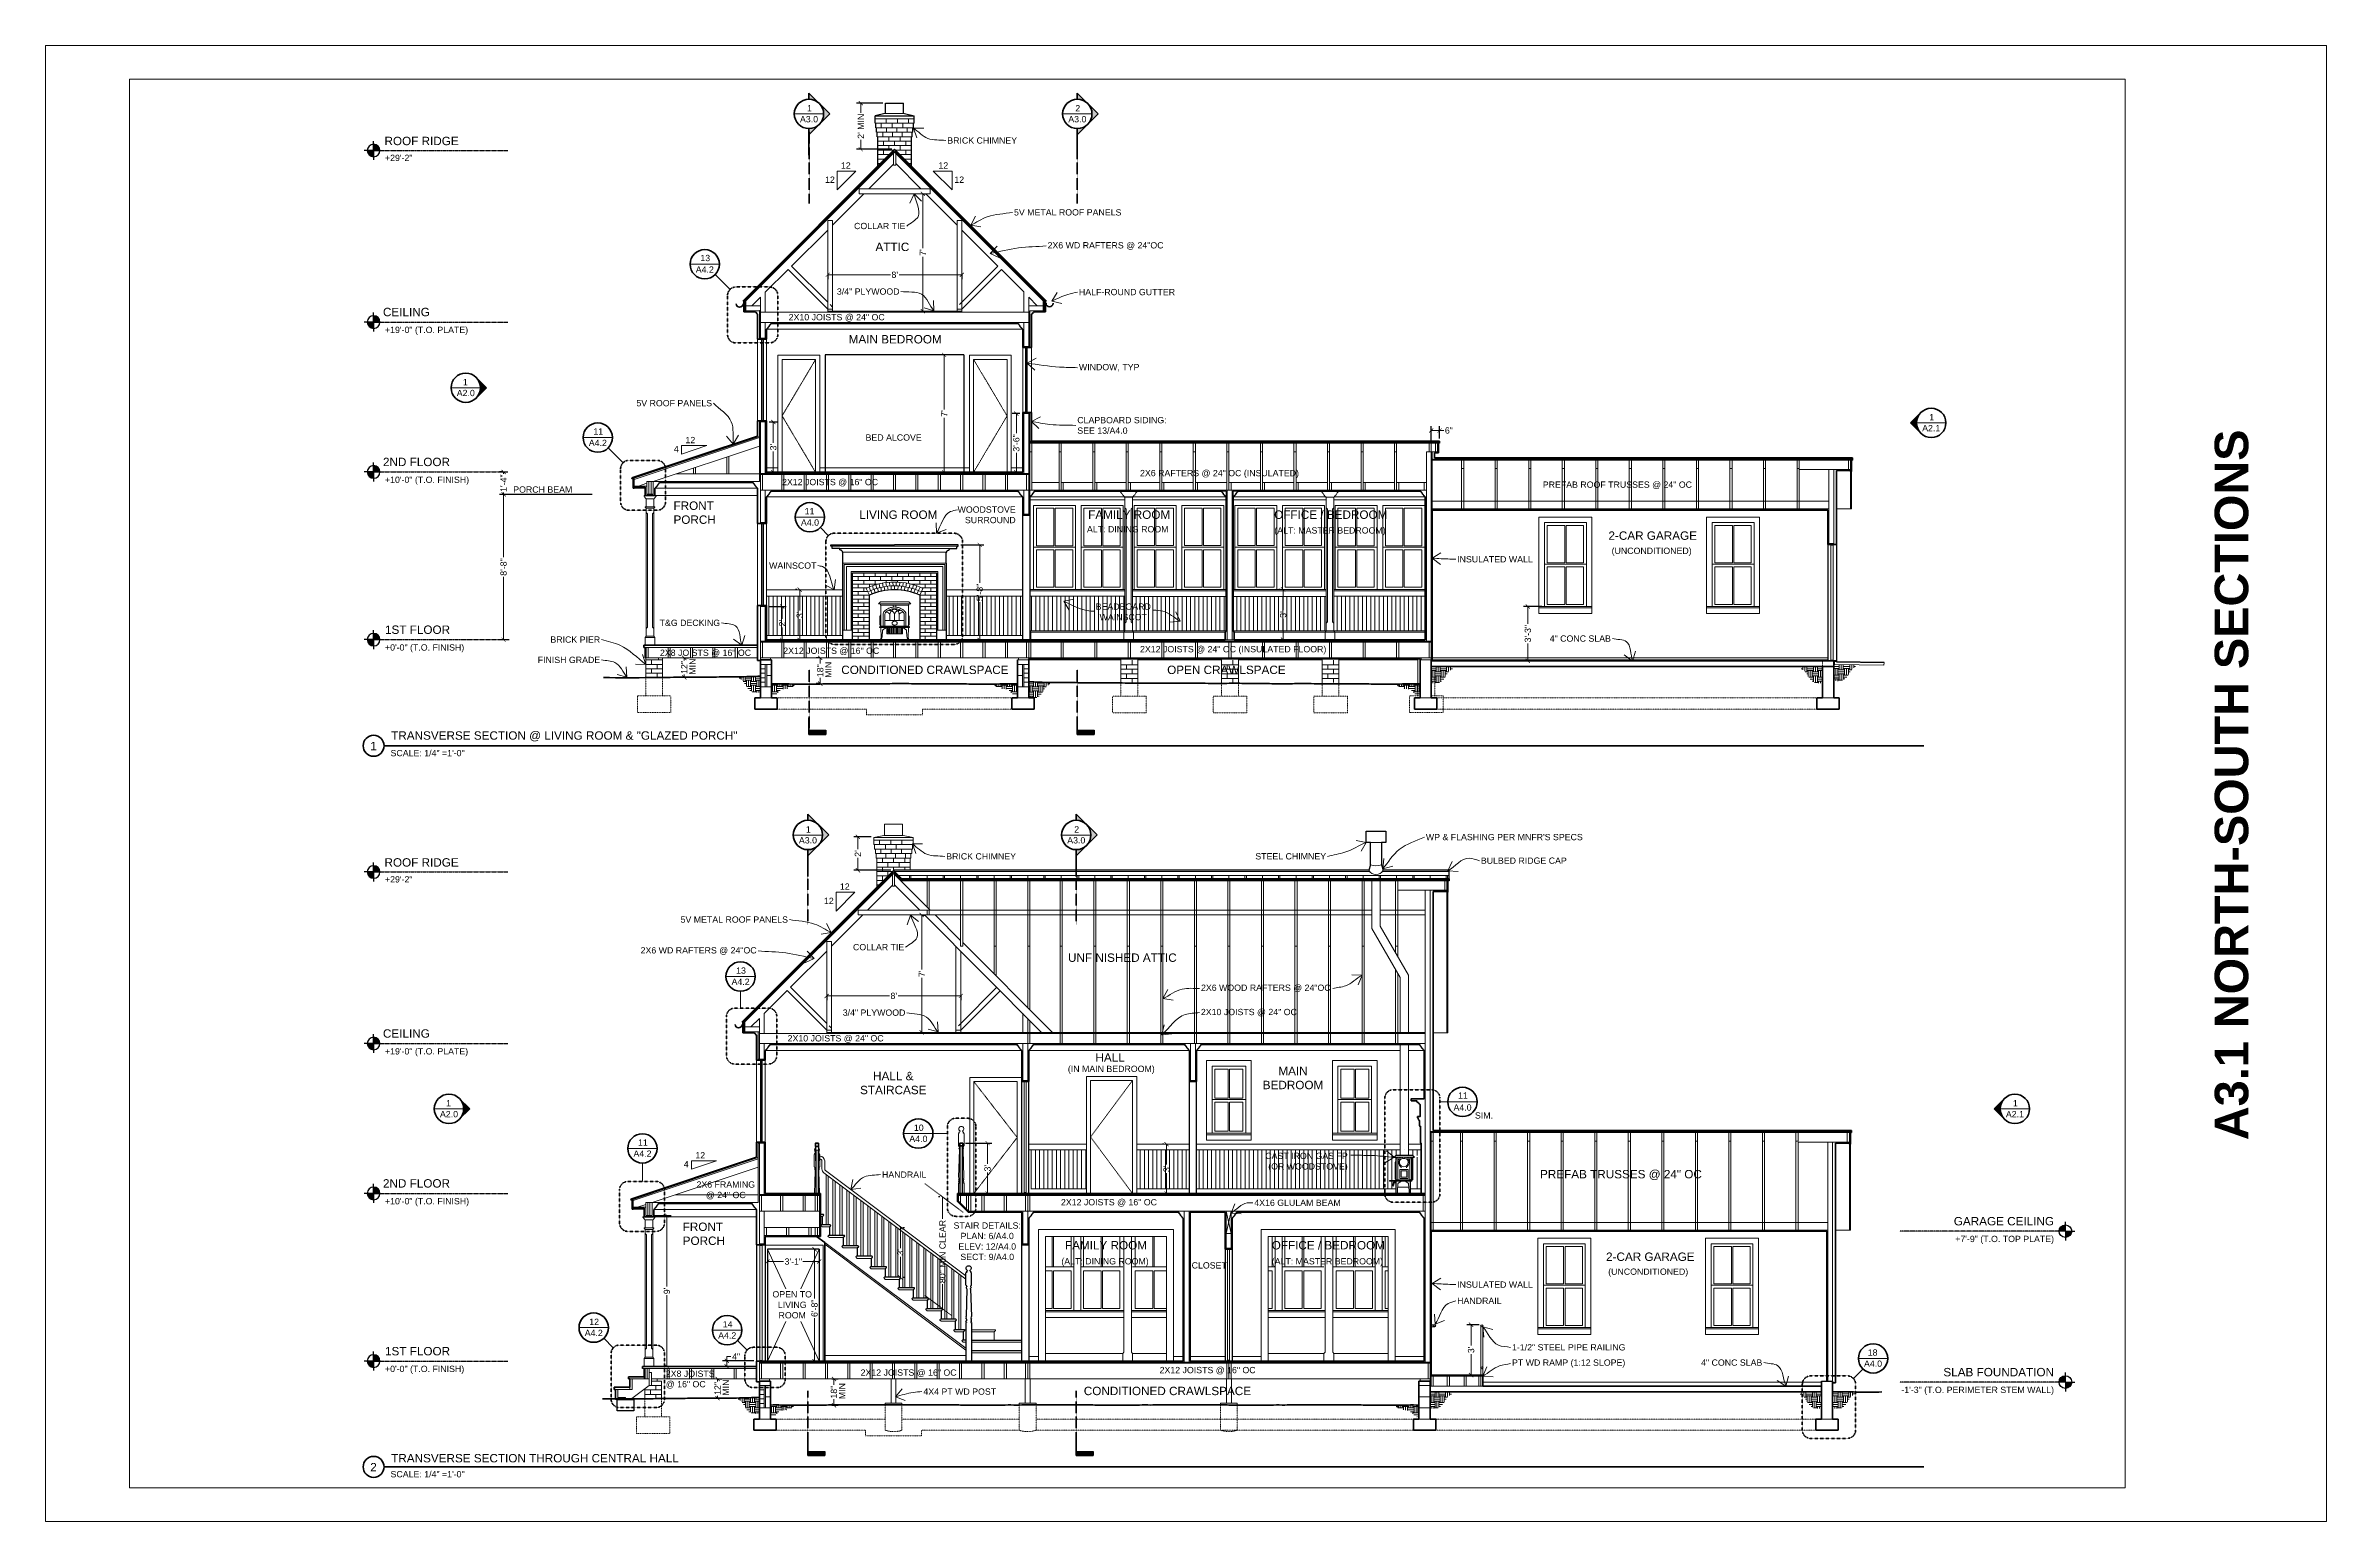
# Model space of a CAD drawing. Header units: inches. Extents: x -4969 to 16721, y 2489 to 24693.
# Drawn here: x 9876 to 11508, y 4791 to 5847 of the extents above; entities that cross this region are included whole.
import ezdxf

# ---------------------------------------------------------------- set-up
doc = ezdxf.new("R2010")
doc.units = ezdxf.units.IN
doc.header["$MEASUREMENT"] = 0
doc.linetypes.add('CENTER', pattern=[2, 1.25, -0.25, 0.25, -0.25])
doc.linetypes.add('DASHED2', pattern=[0.375, 0.25, -0.125])
doc.layers.get('0').update_dxf_attribs({"lineweight": 5})
doc.layers.add('0-NPLT', color=1, linetype='Continuous', plot=False)
for name, color, linetype, lineweight in [('1', 1, 'Continuous', 9), ('2', 6, 'Continuous', 20), ('3', 3, 'Continuous', 30), ('4', 2, 'Continuous', 40), ('5', 4, 'Continuous', 50), ('A-DIMSx', 7, 'Continuous', 9), ('A-LINK', 7, 'Continuous', 40), ('A-TEXTx', 7, 'Continuous', 20), ('TB-11x17', 7, 'Continuous', 100)]:
    doc.layers.add(name, color=color, linetype=linetype, lineweight=lineweight)
doc.styles.get("Standard").update_dxf_attribs({"font": 'Arial.ttf'})
doc.dimstyles.get("Standard").update_dxf_attribs({"dimtxt": 3, "dimasz": 2, "dimexe": 0.03125, "dimexo": 0.0625, "dimgap": 0.03125, "dimtad": 0, "dimtoh": 1, "dimdec": 4, "dimlfac": 0.99985, "dimzin": 0, "dimdsep": 46, "dimlunit": 4, "dimtxsty": 'Standard', "dimblk": 'ARCHTICK', "dimblk1": 'ARCHTICK', "dimblk2": 'ARCHTICK', "dimcen": 0.09, "dimclrt": 256, "dimadec": 0, "dimazin": 0, "dimtfac": 1, "dimtdec": 4, "dimtofl": 0, "dimtmove": 0, "dimatfit": 3, "dimfxl": 1, "dimtolj": 1, "dimtzin": 0, "dimarcsym": 0})
pattern_1 = [(0, (6798.7133, 534), (3.75, 3.75), [3.75, -3.75]), (0, (6798.7133, 535.4062), (3.75, 3.75), [3.75, -3.75]), (0, (6798.7133, 536.8125), (3.75, 3.75), [3.75, -3.75]), (90, (6799.182, 537.2812), (-3.75, 3.75), [3.75, -3.75]), (90, (6800.5883, 537.2812), (-3.75, 3.75), [3.75, -3.75]), (90, (6801.9945, 537.2812), (-3.75, 3.75), [3.75, -3.75])]
pattern_2 = [(0, (6799.475, 1050), (3.75, 3.75), [3.75, -3.75]), (0, (6799.475, 1051.4062), (3.75, 3.75), [3.75, -3.75]), (0, (6799.475, 1052.8125), (3.75, 3.75), [3.75, -3.75]), (90, (6799.944, 1053.2812), (-3.75, 3.75), [3.75, -3.75]), (90, (6801.35, 1053.2812), (-3.75, 3.75), [3.75, -3.75]), (90, (6802.7563, 1053.2812), (-3.75, 3.75), [3.75, -3.75])]
pattern_3 = [(180, (14455.4752, 1056.7366), (-3.75, 3.75), [3.75, -3.75]), (180, (14455.4752, 1058.143), (-3.75, 3.75), [3.75, -3.75]), (180, (14455.4752, 1059.549), (-3.75, 3.75), [3.75, -3.75]), (90, (14455.0065, 1060.018), (3.75, 3.75), [3.75, -3.75]), (90, (14453.6002, 1060.018), (3.75, 3.75), [3.75, -3.75]), (90, (14452.194, 1060.018), (3.75, 3.75), [3.75, -3.75])]
pattern_4 = [(180, (14454.7134, 537.7366), (-3.75, 3.75), [3.75, -3.75]), (180, (14454.7134, 539.143), (-3.75, 3.75), [3.75, -3.75]), (180, (14454.7134, 540.549), (-3.75, 3.75), [3.75, -3.75]), (90, (14454.2447, 541.018), (3.75, 3.75), [3.75, -3.75]), (90, (14452.8384, 541.018), (3.75, 3.75), [3.75, -3.75]), (90, (14451.432, 541.018), (3.75, 3.75), [3.75, -3.75])]
pattern_5 = [(90, (9132.2186, 646.578), (-3, 2e-16), [])]

msp = doc.modelspace()

# ---------------------------------------------------------------- texts
at = {"ltscale": 0.5, "insert": (11440.2865153, 5317.5387499), "char_height": 24, "attachment_point": 5, "rotation": 90}
msp.add_mtext('{\\fArial|b1|i0|c0|p34;A3.1 NORTH-SOUTH SECTIONS}', dxfattribs=at)
at = {"ltscale": 0.1, "char_height": 6}
for s, insert, width, attachment_point in [('TRANSVERSE SECTION @ LIVING ROOM & "GLAZED PORCH"', (10123.2640167, 5348.6347461), 298.35871844, 7), ('{1}', (10110.6066896, 5345.3052195), 11.15057809, 5), ('2', (10110.6066896, 4829.3052195), 11.15057809, 5), ('{TRANSVERSE SECTION THROUGH CENTRAL HALL}', (10123.2640167, 4832.6347461), 229.920407864, 7)]:
    msp.add_mtext(s, dxfattribs=dict(at, insert=insert, width=width, attachment_point=attachment_point))
at = {"layer": 'A-DIMSx', "ltscale": 0.5, "insert": (10210.610067, 5531.0897228), "char_height": 4.5, "width": 102.841993853, "attachment_point": 1}
msp.add_mtext('{PORCH BEAM}', dxfattribs=at)
at = {"layer": 'A-DIMSx', "ltscale": 0.1, "char_height": 4.5, "width": 73.076179956, "attachment_point": 1, "rotation": 90}
for insert in [(10336.5732598, 5396.4010527), (10433.8086124, 5394.1151071), (10360.3931595, 4880.4819708), (10443.6462246, 4877.9272771)]:
    msp.add_mtext('{MIN}', dxfattribs=dict(at, insert=insert))
at = {"layer": 'A-LINK', "color": 152, "ltscale": 0.1, "attachment_point": 5}
for s, insert, char_height, width in [('{\\H0.75x;A3.0}', (10422.2445209, 5793.8205952), 6, 9.85131083), ('{1}', (10422.5504063, 5801.6739104), 4.5, 9.771161836), ('{\\H0.75x;A3.0}', (10614.2445209, 5793.8205952), 6, 9.85131083), ('2', (10614.5504063, 5801.6739104), 4.5, 9.771161836), ('13', (10347.9953553, 5694.4937692), 4.5, 9.771161836), ('{\\H0.75x;A4.2}', (10347.6894699, 5686.296152), 6, 9.85131083), ('{\\H0.75x;A2.0}', (10176.6450961, 5597.8918396), 6, 9.85131083), ('{1}', (10176.3392107, 5605.7451548), 4.5, 9.771161836), ('{1}', (11225.5456052, 5580.615062), 4.5, 9.771161836), ('11', (10271.4615619, 5570.4493773), 4.5, 9.771161836), ('{\\H0.75x;A2.1}', (11225.2397199, 5572.7617467), 6, 9.85131083), ('{\\H0.75x;A4.2}', (10271.1556766, 5562.2517601), 6, 9.85131083), ('{\\H0.75x;A4.0}', (10422.9264745, 5505.2100503), 6, 9.85131083), ('11', (10422.6205892, 5513.3133655), 4.5, 9.771161836), ('{1}', (10421.7885812, 5285.6739104), 4.5, 9.771161836), ('2', (10613.7885812, 5285.6739104), 4.5, 9.771161836), ('{\\H0.75x;A3.0}', (10421.4826959, 5277.8205952), 6, 9.85131083), ('{\\H0.75x;A3.0}', (10613.4826959, 5277.8205952), 6, 9.85131083), ('{\\H0.75x;A4.2}', (10373.3061182, 5176.6285158), 6, 9.85131083), ('13', (10373.6120036, 5184.576133), 4.5, 9.771161836), ('{1}', (10164.3392107, 5089.7451548), 4.5, 9.771161836), ('11', (10890.1915751, 5095.2292096), 4.5, 9.771161836), ('{1}', (11285.4340347, 5089.7451548), 4.5, 9.771161836), ('{\\H0.75x;A2.0}', (10164.6450961, 5081.8918396), 6, 9.85131083), ('{\\H0.75x;A4.0}', (10889.8856898, 5086.6258943), 6, 9.85131083), ('{\\H0.75x;SIM.}', (10905.218044, 5080.9357918), 6, 9.85131083), ('{\\H0.75x;A2.1}', (11285.1281494, 5081.8918396), 6, 9.85131083), ('11', (10303.3946822, 5061.5716109), 4.5, 9.771161836), ('{\\H0.75x;A4.0}', (10500.4878, 5064.2331495), 6, 9.85131083), ('10', (10500.7936853, 5072.1807666), 4.5, 9.771161836), ('{\\H0.75x;A4.2}', (10303.0887968, 5053.6239937), 6, 9.85131083), ('12', (10268.515578, 4933.323193), 4.5, 9.771161836), ('14', (10364.0196609, 4931.5011152), 4.5, 9.771161836), ('{\\H0.75x;A4.2}', (10268.2096926, 4925.3755758), 6, 9.85131083), ('{\\H0.75x;A4.2}', (10363.7137756, 4923.5534981), 6, 9.85131083), ('18', (11183.3093337, 4911.2758245), 4.5, 9.771161836), ('{\\H0.75x;A4.0}', (11183.615219, 4903.3282074), 6, 9.85131083)]:
    msp.add_mtext(s, dxfattribs=dict(at, insert=insert, char_height=char_height, width=width))
at = {"layer": 'A-TEXTx', "ltscale": 0.5}
for s, insert, char_height, width, attachment_point in [('{ROOF RIDGE }', (10118.4836771, 5781.2743845), 6, 81.256520484, 1), ('{+29\'-2"}', (10118.8383603, 5768.419605), 4.5, 81.256520484, 1), ('{\\fArial Unicode MS|b0|i0|c0|p0;12}', (10452.1064885, 5758.4876547), 4.5, 7.734539628, 9), ('{\\fArial Unicode MS|b0|i0|c0|p0;12}', (10514.8438289, 5758.4876547), 4.5, 7.734539628, 7), ('{\\fArial Unicode MS|b0|i0|c0|p0;12}', (10440.715076, 5748.3041379), 4.5, 7.734539628, 9), ('{\\fArial Unicode MS|b0|i0|c0|p0;12}', (10526.2352414, 5748.3041379), 4.5, 7.734539628, 7), ('{ATTIC}', (10469.8063311, 5705.500884), 6, 73.076179956, 1), ('{CEILING  }', (10117.3897238, 5658.8636336), 6, 97.332351113, 1), ('{+19\'-0" (T.O. PLATE)}', (10118.8383603, 5645.3557185), 4.5, 81.256520484, 1), ('{MAIN BEDROOM}', (10450.6263477, 5639.3873031), 6, 73.076179956, 1), ('{\\fArial Unicode MS|b0|i0|c0|p0;12}', (10340.852545, 5562.0250587), 4.5, 7.734539628, 9), ('{2ND FLOOR  }', (10117.3897238, 5551.6136336), 6, 97.332351113, 1), ('{\\fArial Unicode MS|b0|i0|c0|p0;4}', (10329.0508897, 5555.5807342), 4.5, 7.734539628, 9), ('{+10\'-0" (T.O. FINISH)}', (10118.8383603, 5538.1057185), 4.5, 81.256520484, 1), ('{FRONT PORCH}', (10325.2730275, 5520.3109755), 6, 47.51527738, 1), ('{LIVING ROOM}', (10458.2184191, 5513.8731643), 6, 73.076179956, 1), ('FAMILY ROOM', (10622.0127946, 5513.8731643), 6, 73.076179956, 1), ('OFFICE / BEDROOM', (10755.0971342, 5513.8731643), 6, 80.815975868, 1), ('2-CAR GARAGE', (10994.2853475, 5498.8731643), 6, 93.000420583, 1), ('{+0\'-0" (T.O. FINISH)}', (10118.8383603, 5418.1057185), 4.5, 81.256520484, 1), ('{1ST FLOOR }', (10118.8383603, 5431.5531499), 6, 94.776154357, 1), ('{ROOF RIDGE }', (10118.4836771, 5265.0243845), 6, 81.256520484, 1), ('{+29\'-2"}', (10118.8383603, 5252.169605), 4.5, 81.256520484, 1), ('{\\fArial Unicode MS|b0|i0|c0|p0;12}', (10451.3446635, 5242.4876547), 4.5, 7.734539628, 9), ('{\\fArial Unicode MS|b0|i0|c0|p0;12}', (10439.953251, 5232.3041379), 4.5, 7.734539628, 9), ('{UNFINISHED ATTIC}', (10607.5878272, 5196.8829675), 6, 108.474840585, 1), ('{CEILING  }', (10117.3897238, 5142.6136336), 6, 97.332351113, 1), ('{+19\'-0" (T.O. PLATE)}', (10118.8383603, 5129.1057185), 4.5, 81.256520484, 1), ('HALL', (10637.6865244, 5125.4268468), 6, 104.554287599, 2), ('{HALL & STAIRCASE}', (10482.5386693, 5112.1896826), 6, 60.101907664, 2), ('{MAIN BEDROOM}', (10768.5774983, 5115.7709692), 6, 58.972190114, 2), ('{\\fArial Unicode MS|b0|i0|c0|p0;4}', (10336.1081667, 5043.7855146), 4.5, 7.734539628, 9), ('{\\fArial Unicode MS|b0|i0|c0|p0;12}', (10347.909822, 5050.2298391), 4.5, 7.734539628, 9), ('{2ND FLOOR  }', (10117.3897238, 5035.3636336), 6, 97.332351113, 1), ('PREFAB TRUSSES @ 24" OC', (10945.3265312, 5041.9647771), 6, 144.190212402, 1), ('{+10\'-0" (T.O. FINISH)}', (10118.8383603, 5021.8557185), 4.5, 81.256520484, 1), ('{FRONT PORCH}', (10331.8641285, 5004.3109755), 6, 47.51527738, 1), ('GARAGE CEILING ', (11313.1111108, 5008.3031499), 6, 94.776154357, 3), ('+7\'-9" (T.O. TOP PLATE)', (11313.1111108, 4994.8557185), 4.5, 111.077113177, 3), ('FAMILY ROOM', (10605.4375424, 4991.1009828), 6, 73.076179956, 1), ('OFFICE / BEDROOM', (10753.3394419, 4991.1009828), 6, 88.450960483, 1), ('2-CAR GARAGE', (10992.5762061, 4982.8731643), 6, 93.000420583, 1), ('{OPEN TO\\PLIVING ROOM}', (10410.2226109, 4945.4595045), 4.5, 35.191955687, 5), ('{1ST FLOOR }', (10118.8383603, 4915.3031499), 6, 94.776154357, 1), ('{+0\'-0" (T.O. FINISH)}', (10118.8383603, 4901.8557185), 4.5, 81.256520484, 1), ('SLAB FOUNDATION ', (11313.1111108, 4900.3031499), 6, 94.776154357, 3), ('-1\'-3" (T.O. PERIMETER STEM WALL)', (11313.1111108, 4886.8557185), 4.5, 111.077113177, 3)]:
    msp.add_mtext(s, dxfattribs=dict(at, insert=insert, char_height=char_height, width=width, attachment_point=attachment_point))
at = {"layer": 'A-TEXTx', "ltscale": 0.25, "char_height": 4.5}
for s, insert, attachment_point in [('{BRICK CHIMNEY}', (10521.1768214, 5778.5906807), 4), ('{5V METAL ROOF PANELS}', (10568.9238926, 5727.1697776), 4), ('{COLLAR TIE}', (10491.1678645, 5717.3920761), 6), ('{2X6 WD RAFTERS @ 24"OC}', (10592.9338301, 5703.1598402), 4), ('{3/4" PLYWOOD}', (10487.0410495, 5670.5073408), 6), ('{HALF-ROUND GUTTER}', (10615.3885912, 5670.1229408), 4), ('{2X10 JOISTS @ 24" OC}', (10407.7104174, 5651.7170618), 4), ('{WINDOW, TYP}', (10615.3885912, 5616.0397488), 4), ('{5V ROOF PANELS}', (10352.8776546, 5590.6390785), 6), ('CLAPBOARD SIDING:\\PSEE 13/A4.0', (10614.2042942, 5574.7260169), 4), ('{2X12 JOISTS @ 16" OC}', (10402.9604519, 5533.7641335), 4), ('2X6 RAFTERS @ 24" OC (INSULATED)', (10659.1205668, 5539.9548128), 4), ('PREFAB ROOF TRUSSES @ 24" OC', (10947.3045995, 5531.9091421), 4), ('{WOODSTOVE \\PSURROUND}', (10570.117563, 5510.737533), 6), ('\\pi-13.5,l18,t18;(ALT:^IMASTER BEDROOM)', (10834.8599187, 5498.9258287), 6), ('(UNCONDITIONED)', (11053.8218042, 5484.3333763), 6), ('{WAINSCOT}', (10427.5684426, 5474.3904533), 6), ('INSULATED WALL', (10886.016473, 5478.9064986), 4), ('T&G DECKING', (10358.6646723, 5433.4417888), 6), ('{BRICK PIER}', (10272.8215072, 5421.4555727), 6), ('4" CONC SLAB', (10996.0677186, 5422.1917888), 6), ('{FINISH GRADE}', (10272.8215072, 5406.9048325), 6), ('{2X12 JOISTS @ 16" OC}', (10403.8245885, 5413.0694393), 4), ('2X12 JOISTS @ 24" OC (INSULATED FLOOR)', (10659.1205668, 5413.9558246), 4), ("WP & FLASHING PER MNFR'S SPECS", (10863.6426509, 5280.1439751), 4), ('{BRICK CHIMNEY}', (10520.4150052, 5266.3422414), 4), ('STEEL CHIMNEY', (10792.2380402, 5266.3753027), 6), ('{BULBED RIDGE CAP}', (10902.9865909, 5263.2649587), 4), ('{5V METAL ROOF PANELS}', (10407.1958053, 5221.1009657), 6), ('{2X6 WD RAFTERS @ 24"OC}', (10384.7725937, 5198.6777541), 6), ('{COLLAR TIE}', (10490.4060395, 5201.3920761), 6), ('2X6 WOOD RAFTERS @ 24"OC', (10702.7208394, 5171.9173988), 4), ('{2X10 JOISTS @ 24" OC}', (10702.6484425, 5154.5403374), 4), ('{3/4" PLYWOOD}', (10491.2373695, 5154.5073408), 6), ('{2X10 JOISTS @ 24" OC}', (10406.9485924, 5135.7170618), 4), ('(IN MAIN BEDROOM)', (10607.4644765, 5113.6324787), 4), ('CAST IRON GAS FP\\P(OR WOODSTOVE)', (10807.7490441, 5047.6130729), 6), ('{2X6 FRAMING\\P@ 24" OC}', (10362.7065913, 5027.3510056), 5), ('{HANDRAIL }', (10474.471345, 5038.6156735), 4), ('{2X12 JOISTS @ 16" OC}', (10602.5251553, 5018.4352107), 4), ('4X16 GLULAM BEAM', (10740.8727831, 5018.4673464), 4), ('STAIR DETAILS:\\P{\\C152;PLAN: 6/A4.0\\PELEV: 12/A4.0\\PSECT: 9/A4.0}', (10549.7723419, 4990.9464685), 5), ('\\pi-13.5,l18,t18;(ALT:^IDINING ROOM)', (10665.3024237, 4975.9312942), 6), ('\\pi-13.5,l18,t18;(ALT:^IMASTER BEDROOM)', (10832.9985353, 4975.9312942), 6), ('CLOSET', (10696.045767, 4973.6696774), 4), ('INSULATED WALL', (10886.016473, 4959.9064986), 4), ('(UNCONDITIONED)', (11051.3544039, 4968.510278), 6), ('HANDRAIL', (10886.016473, 4948.3354635), 4), ('1-1/2" STEEL PIPE RAILING', (10925.2871858, 4915.0228811), 4), ('{2X12 JOISTS @ 16" OC}', (10459.1618741, 4896.5373499), 4), ('{2X12 JOISTS @ 16" OC}', (10673.1149872, 4898.3422561), 4), ('PT WD RAMP (1:12 SLOPE)', (10925.2871858, 4903.451846), 4), ('4" CONC SLAB', (11104.3921941, 4904.0912374), 6), ('{4X4 PT WD POST}', (10504.0941086, 4883.3434451), 4)]:
    msp.add_mtext(s, dxfattribs=dict(at, insert=insert, attachment_point=attachment_point))
for s, insert, width, attachment_point in [('{BED ALCOVE}', (10502.8915597, 5566.0609614), 45.201416998, 6), ('ALT: DINING ROOM', (10679.4612134, 5500.4292034), 57.73052205, 6), ('BEADBOARD WAINSCOT', (10647.1240213, 5441.3037355), 46.664464296, 5), ('{2X8 JOISTS @ 16" OC}', (10315.5846181, 5411.6355506), 68.248657575, 4), ('{2X8 JOISTS\\P@ 16" OC}', (10319.7782248, 4891.9862306), 71.334786235, 4)]:
    msp.add_mtext(s, dxfattribs=dict(at, insert=insert, width=width, attachment_point=attachment_point))
at = {"layer": 'A-TEXTx', "ltscale": 0.5, "char_height": 6, "attachment_point": 1}
for s, insert in [('CONDITIONED CRAWLSPACE', (10445.3330722, 5402.8339936)), ('OPEN CRAWLSPACE', (10678.5372748, 5402.8339936)), ('CONDITIONED CRAWLSPACE', (10618.8755719, 4886.8339936))]:
    msp.add_mtext(s, dxfattribs=dict(at, insert=insert))
at = {"layer": 'TB-11x17', "ltscale": 0.5, "char_height": 4.5, "width": 73.076179956, "attachment_point": 1}
for insert in [(10122.8317268, 5342.5227301), (10122.8317268, 4826.5227301)]:
    msp.add_mtext('\\A1;SCALE: 1/4" =1\'-0"', dxfattribs=dict(at, insert=insert))

# ---------------------------------------------------------------- blocks, each defined once
blk = doc.blocks.new('truss 1b')
at = {"layer": '1'}
for p, q in [((1920.5, 470.2), (1814.1, 363.8)), ((1919.8, 461.6), (1902, 443.9)), ((2026.9, 363.8), (1920.5, 470.2)), ((1921.3, 462), (1939.4, 443.9)), ((1898.5, 440.4), (1876.2, 418)), ((1942.9, 440.4), (1965.2, 418)), ((1872.7, 414.5), (1846.8, 388.7)), ((1872.7, 356.1), (1872.7, 414.5)), ((1876.2, 356.1), (1876.2, 418)), ((1965.2, 356.1), (1965.2, 418)), ((1968.7, 356.1), (1968.7, 414.5)), ((1968.7, 414.5), (1994.5, 388.7)), ((1844.4, 386.2), (1828, 369.9)), ((1997, 386.2), (2013, 370.2)), ((1814.1, 360.3), (1814.1, 363.8)), ((1818.4, 360.3), (1814.1, 360.3)), ((1814.1, 360.3), (1824.5, 360.3)), ((1824.5, 366.4), (1818.4, 360.3)), ((1824.5, 366.4), (1824.5, 360.3)), ((1824.5, 360.3), (1824.5, 356.8)), ((1828, 355.6), (1828, 369.9)), ((2013, 355.6), (2013, 370.2)), ((2016.5, 366.4), (2016.5, 356.8)), ((2016.5, 366.4), (2022.6, 360.3)), ((2016.5, 360.3), (2026.9, 360.3)), ((2022.6, 360.3), (2026.9, 360.3)), ((2026.9, 360.3), (2026.9, 363.8)), ((1823.8, 356.8), (1824.5, 356.8)), ((1824.5, 348.4), (2016.5, 348.4)), ((2016.5, 356.8), (2016.5, 348.4))]:
    blk.add_line(p, q, dxfattribs=at)
at = {"layer": '1', "ltscale": 0.25}
for p, q in [((1919.8, 460.9), (1919.8, 469.4)), ((1921.3, 460.9), (1919.8, 460.9)), ((1921.3, 460.9), (1921.3, 469.4)), ((1902, 443.9), (1895.2, 443.9)), ((1895.2, 443.9), (1895.2, 440.4)), ((1942.8, 443.9), (1902, 443.9)), ((1939.4, 443.9), (1946.1, 443.9)), ((1946.1, 443.9), (1946.1, 440.4)), ((1898.5, 440.4), (1895.2, 440.4)), ((1942.9, 440.4), (1898.5, 440.4)), ((1942.9, 440.4), (1946.1, 440.4)), ((1872.7, 414.5), (1872.7, 421.4)), ((1872.7, 421.4), (1876.2, 421.4)), ((1876.2, 418), (1876.2, 421.4)), ((1968.7, 421.4), (1965.2, 421.4)), ((1965.2, 418), (1965.2, 421.4)), ((1968.7, 414.5), (1968.7, 421.4)), ((1872.7, 357.9), (1844.4, 386.2)), ((1872.7, 362.8), (1846.8, 388.7)), ((1968.7, 362.8), (1994.5, 388.7)), ((1968.7, 357.9), (1997, 386.2)), ((1876.2, 359.3), (1874.4, 361.1)), ((1966.9, 361.1), (1968.7, 362.8)), ((2016.5, 355.6), (1824.5, 355.6)), ((1968.7, 356.4), (1872.7, 356.4)), ((1872.7, 356.4), (1872.7, 355.6)), ((1968.7, 355.6), (1968.7, 356.4))]:
    blk.add_line(p, q, dxfattribs=at)
for points in [[(1872.7, 356.4), (1872.7, 357.9), (1876.2, 357.9), (1876.2, 356.4), (1872.7, 356.4)], [(1965.2, 356.4), (1965.2, 357.9), (1968.7, 357.9), (1968.7, 356.4), (1965.2, 356.4)]]:
    blk.add_lwpolyline(points, dxfattribs=at)
blk = doc.blocks.new('_ArchTick')
at = {"color": 0, "linetype": 'ByBlock', "lineweight": 0, "const_width": 0.15}
blk.add_lwpolyline([(-0.5, -0.5), (0.5, 0.5)], dxfattribs=at)
blk = doc.blocks.new('*D82')
at = {"layer": 'A-DIMSx', "color": 0, "lineweight": -2, "ltscale": 0.1, "transparency": 16777216}
for p, q in [((10531, 5489.2), (10547.4, 5489.2)), ((10532.9, 5421.2), (10547.4, 5421.2))]:
    blk.add_line(p, q, dxfattribs=at)
at = {"layer": 'A-DIMSx', "color": 0, "lineweight": 5, "ltscale": 0.1, "transparency": 16777216}
for p, q in [((10544.4, 5489.2), (10544.4, 5462.2)), ((10544.4, 5421.2), (10544.4, 5448.2))]:
    blk.add_line(p, q, dxfattribs=at)
at = {"layer": 'Defpoints', "color": 0, "ltscale": 0.1, "transparency": 16777216}
for p in [(10529, 5489.2), (10530.9, 5421.2), (10544.4, 5421.2)]:
    blk.add_point(p, dxfattribs=at)
at = {"layer": 'A-DIMSx', "color": 0, "lineweight": 5, "ltscale": 0.1, "transparency": 16777216, "xscale": 3, "yscale": 3, "zscale": 3}
for p, rotation in [((10544.4, 5489.2), 90), ((10544.4, 5421.2), 270)]:
    blk.add_blockref('_ArchTick', p, dxfattribs=dict(at, rotation=rotation))
at = {"layer": 'A-DIMSx', "ltscale": 0.1, "transparency": 16777216, "insert": (10544.4, 5455.2), "char_height": 4.5, "attachment_point": 5, "rotation": 90}
blk.add_mtext('\\A1;5\'-8"', dxfattribs=at)
blk = doc.blocks.new('*D83')
at = {"layer": 'A-DIMSx', "color": 0, "lineweight": -2, "ltscale": 0.1, "transparency": 16777216}
for p, q in [((10393.7, 5445.2), (10406, 5445.2)), ((10393.7, 5421.2), (10406, 5421.2))]:
    blk.add_line(p, q, dxfattribs=at)
at = {"layer": 'A-DIMSx', "color": 0, "lineweight": 5, "ltscale": 0.1, "transparency": 16777216}
for p, q in [((10403, 5445.2), (10403, 5436.3)), ((10403, 5421.2), (10403, 5430.1))]:
    blk.add_line(p, q, dxfattribs=at)
at = {"layer": 'Defpoints', "color": 0, "ltscale": 0.1, "transparency": 16777216}
for p in [(10391.7, 5445.2), (10403, 5445.2), (10391.7, 5421.2)]:
    blk.add_point(p, dxfattribs=at)
at = {"layer": 'A-DIMSx', "color": 0, "lineweight": 5, "ltscale": 0.1, "transparency": 16777216, "xscale": 3, "yscale": 3, "zscale": 3}
for p, rotation in [((10403, 5445.2), 90), ((10403, 5421.2), 270)]:
    blk.add_blockref('_ArchTick', p, dxfattribs=dict(at, rotation=rotation))
at = {"layer": 'A-DIMSx', "ltscale": 0.1, "transparency": 16777216, "insert": (10403, 5433.2), "char_height": 4.5, "attachment_point": 5, "rotation": 90}
blk.add_mtext("\\A1;2'", dxfattribs=at)
blk = doc.blocks.new('*D84')
at = {"layer": 'A-DIMSx', "color": 0, "lineweight": -2, "ltscale": 0.1, "transparency": 16777216}
for p, q in [((10393.7, 5577.2), (10399.7, 5577.2)), ((10393.7, 5541.2), (10399.7, 5541.2))]:
    blk.add_line(p, q, dxfattribs=at)
at = {"layer": 'A-DIMSx', "color": 0, "lineweight": 5, "ltscale": 0.1, "transparency": 16777216}
for p, q in [((10396.7, 5577.2), (10396.7, 5562.3)), ((10396.7, 5541.2), (10396.7, 5556.1))]:
    blk.add_line(p, q, dxfattribs=at)
at = {"layer": 'Defpoints', "color": 0, "ltscale": 0.1, "transparency": 16777216}
for p in [(10391.7, 5577.2), (10396.7, 5577.2), (10391.7, 5541.2)]:
    blk.add_point(p, dxfattribs=at)
at = {"layer": 'A-DIMSx', "color": 0, "lineweight": 5, "ltscale": 0.1, "transparency": 16777216, "xscale": 3, "yscale": 3, "zscale": 3}
for p, rotation in [((10396.7, 5577.2), 90), ((10396.7, 5541.2), 270)]:
    blk.add_blockref('_ArchTick', p, dxfattribs=dict(at, rotation=rotation))
at = {"layer": 'A-DIMSx', "ltscale": 0.1, "transparency": 16777216, "insert": (10396.7, 5559.2), "char_height": 4.5, "attachment_point": 5, "rotation": 90}
blk.add_mtext("\\A1;3'", dxfattribs=at)
blk = doc.blocks.new('*D86')
at = {"layer": 'A-DIMSx', "color": 0, "lineweight": -2, "ltscale": 0.1, "transparency": 16777216}
for p, q in [((10573.2, 5583.2), (10567.6, 5583.2)), ((10573.2, 5541.2), (10567.6, 5541.2))]:
    blk.add_line(p, q, dxfattribs=at)
at = {"layer": 'A-DIMSx', "color": 0, "lineweight": 5, "ltscale": 0.1, "transparency": 16777216}
for p, q in [((10570.6, 5583.2), (10570.6, 5569.2)), ((10570.6, 5541.2), (10570.6, 5555.2))]:
    blk.add_line(p, q, dxfattribs=at)
at = {"layer": 'Defpoints', "color": 0, "ltscale": 0.1, "transparency": 16777216}
for p in [(10570.6, 5583.2), (10575.2, 5583.2), (10575.2, 5541.2)]:
    blk.add_point(p, dxfattribs=at)
at = {"layer": 'A-DIMSx', "color": 0, "lineweight": 5, "ltscale": 0.1, "transparency": 16777216, "xscale": 3, "yscale": 3, "zscale": 3}
for p, rotation in [((10570.6, 5583.2), 90), ((10570.6, 5541.2), 270)]:
    blk.add_blockref('_ArchTick', p, dxfattribs=dict(at, rotation=rotation))
at = {"layer": 'A-DIMSx', "ltscale": 0.1, "transparency": 16777216, "insert": (10570.6, 5562.2), "char_height": 4.5, "attachment_point": 5, "rotation": 90}
blk.add_mtext('\\A1;3\'-6"', dxfattribs=at)
blk = doc.blocks.new('*D87')
at = {"layer": 'A-DIMSx', "color": 0, "lineweight": -2, "ltscale": 0.1, "transparency": 16777216}
for p, q in [((10430.1, 5408.4), (10427.3, 5408.4)), ((10430.1, 5390), (10427.3, 5390))]:
    blk.add_line(p, q, dxfattribs=at)
at = {"layer": 'A-DIMSx', "color": 0, "lineweight": 5, "ltscale": 0.1, "transparency": 16777216}
for p, q in [((10430.3, 5408.4), (10430.3, 5404.3)), ((10430.3, 5390), (10430.3, 5394.1))]:
    blk.add_line(p, q, dxfattribs=at)
at = {"layer": 'Defpoints', "color": 0, "ltscale": 0.1, "transparency": 16777216}
for p in [(10430.3, 5408.4), (10432.1, 5408.4), (10432.1, 5390)]:
    blk.add_point(p, dxfattribs=at)
at = {"layer": 'A-DIMSx', "color": 0, "lineweight": 5, "ltscale": 0.1, "transparency": 16777216, "xscale": 3, "yscale": 3, "zscale": 3}
for p, rotation in [((10430.3, 5408.4), 90), ((10430.3, 5390), 270)]:
    blk.add_blockref('_ArchTick', p, dxfattribs=dict(at, rotation=rotation))
at = {"layer": 'A-DIMSx', "ltscale": 0.1, "transparency": 16777216, "insert": (10430.3, 5399.2), "char_height": 4.5, "attachment_point": 5, "rotation": 90}
blk.add_mtext('\\A1;18"', dxfattribs=at)
blk = doc.blocks.new('*D88')
at = {"layer": 'A-DIMSx', "color": 0, "lineweight": 5, "ltscale": 0.1, "transparency": 16777216}
for p, q in [((10333, 5408.4), (10333, 5406.6)), ((10333, 5394.5), (10333, 5396.4))]:
    blk.add_line(p, q, dxfattribs=at)
at = {"layer": 'A-DIMSx', "color": 0, "lineweight": -2, "ltscale": 0.1, "transparency": 16777216}
for p, q in [((10333.3, 5408.4), (10336, 5408.4)), ((10333.3, 5394.5), (10336, 5394.5))]:
    blk.add_line(p, q, dxfattribs=at)
at = {"layer": 'Defpoints', "color": 0, "ltscale": 0.1, "transparency": 16777216}
for p in [(10331.3, 5408.4), (10333, 5408.4), (10331.3, 5394.5)]:
    blk.add_point(p, dxfattribs=at)
at = {"layer": 'A-DIMSx', "color": 0, "lineweight": 5, "ltscale": 0.1, "transparency": 16777216, "xscale": 3, "yscale": 3, "zscale": 3}
for p, rotation in [((10333, 5408.4), 90), ((10333, 5394.5), 270)]:
    blk.add_blockref('_ArchTick', p, dxfattribs=dict(at, rotation=rotation))
at = {"layer": 'A-DIMSx', "ltscale": 0.1, "transparency": 16777216, "insert": (10333, 5401.5), "char_height": 4.5, "attachment_point": 5, "rotation": 90}
blk.add_mtext('\\A1;12"', dxfattribs=at)
blk = doc.blocks.new('Section Callout')
at = {"layer": 'A-LINK', "ltscale": 0.1}
h = blk.add_hatch(color=152, dxfattribs=at)
h.paths.add_polyline_path([(1891.1, 7392.5), (1883.6, 7385.1), (1891.1, 7377.7, -0.198912), (1888, 7385.1, -0.198912)])
h.paths.add_polyline_path([(1898.5, 7399.9), (1891.1, 7392.5, -0.198912), (1898.5, 7395.6)])
h.paths.add_polyline_path([(1891.1, 7377.7), (1898.5, 7370.2), (1898.5, 7374.6, -0.198912)])
at = {"layer": 'A-LINK', "color": 152, "ltscale": 0.1}
for p, q in [((1883.6, 7385.1), (1898.5, 7399.9)), ((1898.5, 7399.9), (1898.5, 7395.6)), ((1883.6, 7385.1), (1898.5, 7370.2)), ((1898.5, 7374.6), (1898.5, 7370.2)), ((1898.5, 7370.2), (1898.5, 7355.5))]:
    blk.add_line(p, q, dxfattribs=at)
blk.add_circle((1898.5, 7385.1), 10.5, dxfattribs=at)
blk = doc.blocks.new('Section Tail 1a')
at = {"layer": 'A-LINK', "lineweight": 5, "ltscale": 0.1}
blk.add_hatch(color=152, dxfattribs=at).paths.add_polyline_path([(5.425, 3.094), (5.425, 3.156), (5.175, 3.156), (5.175, 3.094)])
at = {"layer": 'A-LINK', "color": 152, "linetype": 'Continuous', "lineweight": 30, "ltscale": 0.1}
for p, q in [((5.425, 3.156), (5.175, 3.156)), ((5.175, 3.094), (5.175, 3.156)), ((5.425, 3.094), (5.175, 3.094))]:
    blk.add_line(p, q, dxfattribs=at)
at = {"layer": 'A-LINK', "color": 152, "linetype": 'Continuous', "ltscale": 0.1}
blk.add_line((5.425, 2.906), (5.425, 3.156), dxfattribs=at)
blk = doc.blocks.new('*D180')
at = {"layer": 'A-DIMSx', "color": 0, "lineweight": -2, "ltscale": 0.1, "transparency": 16777216}
for p, q in [((10312, 5009.4), (10323.6, 5009.4)), ((10320, 4901.4), (10323.6, 4901.4))]:
    blk.add_line(p, q, dxfattribs=at)
at = {"layer": 'A-DIMSx', "color": 0, "lineweight": 5, "ltscale": 0.1, "transparency": 16777216}
for p, q in [((10320.6, 5009.4), (10320.6, 4958.5)), ((10320.6, 4901.4), (10320.6, 4952.4))]:
    blk.add_line(p, q, dxfattribs=at)
at = {"layer": 'Defpoints', "color": 0, "ltscale": 0.1, "transparency": 16777216}
for p in [(10310, 5009.4), (10320.6, 5009.4), (10318, 4901.4)]:
    blk.add_point(p, dxfattribs=at)
at = {"layer": 'A-DIMSx', "color": 0, "lineweight": 5, "ltscale": 0.1, "transparency": 16777216, "xscale": 3, "yscale": 3, "zscale": 3}
for p, rotation in [((10320.6, 5009.4), 90), ((10320.6, 4901.4), 270)]:
    blk.add_blockref('_ArchTick', p, dxfattribs=dict(at, rotation=rotation))
at = {"layer": 'A-DIMSx', "ltscale": 0.1, "transparency": 16777216, "insert": (10320.6, 4955.4), "char_height": 4.5, "attachment_point": 5, "rotation": 90}
blk.add_mtext("\\A1;9'", dxfattribs=at)
blk = doc.blocks.new('*D181')
at = {"layer": 'A-DIMSx', "color": 0, "lineweight": -2, "ltscale": 0.1, "transparency": 16777216}
for p, q in [((10515.8, 5022.7), (10514.8, 5022.7)), ((10515.8, 4942.7), (10514.8, 4942.7))]:
    blk.add_line(p, q, dxfattribs=at)
at = {"layer": 'A-DIMSx', "color": 0, "lineweight": 5, "ltscale": 0.1, "transparency": 16777216}
for p, q in [((10517.8, 5022.7), (10517.8, 5007)), ((10517.8, 4942.7), (10517.8, 4960.2))]:
    blk.add_line(p, q, dxfattribs=at)
at = {"layer": 'Defpoints', "color": 0, "ltscale": 0.1, "transparency": 16777216}
for p in [(10517.8, 5022.7), (10517.8, 5022.7), (10517.8, 4942.7)]:
    blk.add_point(p, dxfattribs=at)
at = {"layer": 'A-DIMSx', "color": 0, "lineweight": 5, "ltscale": 0.1, "transparency": 16777216, "xscale": 3, "yscale": 3, "zscale": 3}
for p, rotation in [((10517.8, 5022.7), 90), ((10517.8, 4942.7), 270)]:
    blk.add_blockref('_ArchTick', p, dxfattribs=dict(at, rotation=rotation))
at = {"layer": 'A-DIMSx', "ltscale": 0.1, "transparency": 16777216, "insert": (10517.8, 4983.6), "char_height": 4.5, "attachment_point": 5, "rotation": 90}
blk.add_mtext('\\A1;80" MIN CLEAR', dxfattribs=at)
blk = doc.blocks.new('Newel Post 1')
for p, q in [((572, 3270), (571.6, 3269.8)), ((571.6, 3262.8), (571.6, 3269.8)), ((572, 3270), (572, 3270.4)), ((572, 3270.4), (572, 3270.4)), ((574.3, 3270), (574.3, 3270.4)), ((574.3, 3270.4), (574.4, 3270.4)), ((574.3, 3270), (574.8, 3269.8)), ((574.8, 3262.8), (574.8, 3269.8)), ((571.6, 3262.8), (571.8, 3262.6)), ((572.2, 3260.5), (571.6, 3244.6)), ((572.2, 3262.2), (572.2, 3262)), ((574.2, 3262.2), (574.2, 3262)), ((574.2, 3260.5), (574.7, 3244.6)), ((574.8, 3262.8), (574.5, 3262.6)), ((572, 3241.2), (571.6, 3241.1)), ((571.6, 3241.1), (571.6, 3235.2)), ((571.8, 3243), (571.8, 3242.2)), ((572, 3241.3), (572, 3241.2)), ((574.4, 3241.3), (574.4, 3241.2)), ((574.4, 3241.2), (574.8, 3241.1)), ((574.5, 3243), (574.5, 3242.2)), ((574.8, 3241.1), (574.8, 3235.2))]:
    blk.add_line(p, q)
for centre, radius, start, end in [((573.2, 3272.5), 1.46, 300.7684, 239.19), ((572, 3270.5), 0.157, 90.171, 270.171), ((571.8, 3271.3), 0.687, 287.9525, 354.7278), ((574.6, 3271.3), 0.687, 185.2722, 252.0475), ((574.4, 3270.5), 0.157, 269.829, 89.829), ((572.2, 3262.6), 0.391, 179.3857, 264.5887), ((572.8, 3261.2), 0.986, 129.7978, 181.7467), ((571, 3260.4), 1.16, 2.8228, 43.5169), ((574.1, 3262.6), 0.391, 275.4113, 0.6143), ((573.5, 3261.2), 0.986, 358.2533, 50.2022), ((575.4, 3260.4), 1.16, 136.4831, 177.1772), ((572.6, 3244.6), 0.908, 175.2989, 229.2469), ((572.3, 3243.3), 0.693, 123.1827, 180.8676), ((571.4, 3243), 0.403, 4.4772, 59.195), ((571.4, 3242.3), 0.472, 305.0625, 351.2653), ((572.3, 3241.9), 0.661, 177.5834, 238.3663), ((573.8, 3244.6), 0.908, 310.7531, 4.7011), ((574, 3243.3), 0.693, 359.1324, 56.8173), ((574.1, 3241.9), 0.661, 301.6337, 2.4166), ((574.9, 3243), 0.403, 120.805, 175.5228), ((575, 3242.3), 0.472, 188.7347, 234.9375)]:
    blk.add_arc(centre, radius, start, end)
blk = doc.blocks.new('*D183')
at = {"layer": 'A-DIMSx', "color": 0, "lineweight": -2, "ltscale": 0.1, "transparency": 16777216}
for p, q in [((10427.9, 4985.2), (10423.2, 4985.2)), ((10431, 4905.2), (10423.2, 4905.2))]:
    blk.add_line(p, q, dxfattribs=at)
at = {"layer": 'A-DIMSx', "color": 0, "lineweight": 5, "ltscale": 0.1, "transparency": 16777216}
for p, q in [((10426.2, 4985.2), (10426.2, 4950)), ((10426.2, 4905.2), (10426.2, 4936))]:
    blk.add_line(p, q, dxfattribs=at)
at = {"layer": 'Defpoints', "color": 0, "ltscale": 0.1, "transparency": 16777216}
for p in [(10426.2, 4985.2), (10429.9, 4985.2), (10433, 4905.2)]:
    blk.add_point(p, dxfattribs=at)
at = {"layer": 'A-DIMSx', "color": 0, "lineweight": 5, "ltscale": 0.1, "transparency": 16777216, "xscale": 3, "yscale": 3, "zscale": 3}
for p, rotation in [((10426.2, 4985.2), 90), ((10426.2, 4905.2), 270)]:
    blk.add_blockref('_ArchTick', p, dxfattribs=dict(at, rotation=rotation))
at = {"layer": 'A-DIMSx', "ltscale": 0.1, "transparency": 16777216, "insert": (10426.2, 4943), "char_height": 4.5, "attachment_point": 5, "rotation": 90}
blk.add_mtext('\\A1;6\'-8"', dxfattribs=at)
blk = doc.blocks.new('*D184')
at = {"layer": 'A-DIMSx', "color": 0, "lineweight": -2, "ltscale": 0.1, "transparency": 16777216}
for p, q in [((10267, 5525.4), (10200.7, 5525.4)), ((10207.7, 5421.4), (10200.7, 5421.4))]:
    blk.add_line(p, q, dxfattribs=at)
at = {"layer": 'A-DIMSx', "color": 0, "lineweight": 5, "ltscale": 0.1, "transparency": 16777216}
for p, q in [((10203.7, 5525.4), (10203.7, 5480.4)), ((10203.7, 5421.4), (10203.7, 5466.5))]:
    blk.add_line(p, q, dxfattribs=at)
at = {"layer": 'Defpoints', "color": 0, "ltscale": 0.1, "transparency": 16777216}
for p in [(10203.7, 5525.4), (10269, 5525.4), (10209.7, 5421.4)]:
    blk.add_point(p, dxfattribs=at)
at = {"layer": 'A-DIMSx', "color": 0, "lineweight": 5, "ltscale": 0.1, "transparency": 16777216, "xscale": 3, "yscale": 3, "zscale": 3}
for p, rotation in [((10203.7, 5525.4), 90), ((10203.7, 5421.4), 270)]:
    blk.add_blockref('_ArchTick', p, dxfattribs=dict(at, rotation=rotation))
at = {"layer": 'A-DIMSx', "ltscale": 0.1, "transparency": 16777216, "insert": (10203.7, 5473.4), "char_height": 4.5, "attachment_point": 5, "rotation": 90}
blk.add_mtext('\\A1;8\'-8"', dxfattribs=at)
blk = doc.blocks.new('*D185')
at = {"layer": 'A-DIMSx', "color": 0, "lineweight": -2, "ltscale": 0.1, "transparency": 16777216}
for p, q in [((10203.1, 5541.4), (10200.7, 5541.4)), ((10267, 5525.4), (10200.7, 5525.4))]:
    blk.add_line(p, q, dxfattribs=at)
at = {"layer": 'A-DIMSx', "color": 0, "lineweight": 5, "ltscale": 0.1, "transparency": 16777216}
for p, q in [((10203.7, 5541.4), (10203.7, 5540.2)), ((10203.7, 5525.4), (10203.7, 5526.7))]:
    blk.add_line(p, q, dxfattribs=at)
at = {"layer": 'Defpoints', "color": 0, "ltscale": 0.1, "transparency": 16777216}
for p in [(10203.7, 5541.4), (10205.1, 5541.4), (10269, 5525.4)]:
    blk.add_point(p, dxfattribs=at)
at = {"layer": 'A-DIMSx', "color": 0, "lineweight": 5, "ltscale": 0.1, "transparency": 16777216, "xscale": 3, "yscale": 3, "zscale": 3}
for p, rotation in [((10203.7, 5541.4), 90), ((10203.7, 5525.4), 270)]:
    blk.add_blockref('_ArchTick', p, dxfattribs=dict(at, rotation=rotation))
at = {"layer": 'A-DIMSx', "ltscale": 0.1, "transparency": 16777216, "insert": (10203.7, 5533.4), "char_height": 4.5, "attachment_point": 5, "rotation": 90}
blk.add_mtext('\\A1;1\'-4"', dxfattribs=at)
blk = doc.blocks.new('Elevation Callout - 1')
at = {"layer": 'A-LINK', "ltscale": 0.1}
blk.add_hatch(color=152, dxfattribs=at).paths.add_polyline_path([(2031.6, 7377.7), (2039, 7370.2), (2046.4, 7377.7, -0.198912), (2039, 7374.6, -0.198912)])
at = {"layer": 'A-LINK', "color": 152, "ltscale": 0.1}
for q in [(2031.6, 7377.7), (2046.4, 7377.7)]:
    blk.add_line((2039, 7370.2), q, dxfattribs=at)
blk.add_circle((2039, 7385.1), 10.5, dxfattribs=at)
blk = doc.blocks.new('Woodstove Jotul F3 Front')
at = {"layer": '1'}
for p, q in [((9529.6, 359.2), (9529.6, 358.9)), ((9530.4, 359.2), (9530.4, 358.9)), ((9531.2, 359.2), (9531.2, 358.9)), ((9532, 359.2), (9532, 358.9)), ((9532.8, 359.2), (9532.8, 358.9)), ((9533.7, 359.2), (9533.7, 358.9)), ((9534.5, 359.2), (9534.5, 358.9)), ((9535.3, 359.2), (9535.3, 358.9)), ((9536.1, 359.2), (9536.1, 358.9)), ((9536.9, 359.2), (9536.9, 358.9)), ((9540.2, 359.2), (9540.2, 358.9)), ((9541, 359.2), (9541, 358.9)), ((9541.8, 359.2), (9541.8, 358.9)), ((9542.6, 359.2), (9542.6, 358.9)), ((9543.4, 359.2), (9543.4, 358.9)), ((9544.2, 359.2), (9544.2, 358.9)), ((9545.1, 359.2), (9545.1, 358.9)), ((9545.9, 359.2), (9545.9, 358.9)), ((9546.7, 359.2), (9546.7, 358.9)), ((9547.5, 359.2), (9547.5, 358.9)), ((9549.3, 342.7), (9527.8, 342.7)), ((9528, 350.1), (9528.7, 351.4)), ((9528, 344.5), (9528, 350.1)), ((9528.6, 343.2), (9528, 344.5)), ((9548.8, 358.4), (9528.4, 358.4)), ((9548.4, 343.2), (9528.6, 343.2)), ((9530.4, 351.5), (9530.4, 343.2)), ((9531.6, 343.2), (9531.6, 351.5)), ((9532, 347.4), (9538.6, 347.4)), ((9535.2, 351.9), (9535.2, 347.4)), ((9537.5, 358.2), (9537.8, 356.9)), ((9539.6, 358.2), (9537.5, 358.2)), ((9538.6, 351.9), (9538.6, 347.4)), ((9545.1, 347.4), (9538.6, 347.4)), ((9539.6, 358.2), (9539.3, 356.9)), ((9541.9, 351.9), (9541.9, 347.4)), ((9545.5, 343.2), (9545.5, 351.5)), ((9546.7, 351.5), (9546.7, 343.2)), ((9549.1, 350.1), (9548.4, 351.4)), ((9548.5, 343.2), (9549.1, 344.5)), ((9549.1, 344.5), (9549.1, 350.1)), ((9532.9, 337.9), (9532.9, 342.2)), ((9538.5, 337.9), (9532.9, 337.9)), ((9533.4, 341), (9533.1, 338.6)), ((9533.7, 342), (9533.7, 341.5)), ((9533.7, 338.5), (9533.7, 338.2)), ((9533.9, 340.9), (9533.9, 338.6)), ((9534.6, 342), (9534.6, 338.2)), ((9535.5, 342), (9535.5, 338.2)), ((9536.4, 342), (9536.4, 338.2)), ((9537.2, 342), (9537.2, 338.2)), ((9538.1, 342), (9538.1, 338.2)), ((9538.6, 337.9), (9544.2, 337.9)), ((9539, 342), (9539, 338.2)), ((9539.9, 342), (9539.9, 338.2)), ((9540.7, 342), (9540.7, 338.2)), ((9541.6, 342), (9541.6, 338.2)), ((9542.5, 342), (9542.5, 338.2)), ((9543.4, 342), (9543.4, 338.2)), ((9544.2, 337.9), (9544.2, 342.2))]:
    blk.add_line(p, q, dxfattribs=at)
blk.add_arc((9533.7, 341.2), 0.339, 311.6507, 216.7566, dxfattribs=at)
for points, knots in [([(9530.4, 351.5), (9530.4, 352), (9530.5, 352.9), (9531.5, 354.3), (9533.3, 355.6), (9535.3, 356.5), (9537.1, 356.9), (9538.1, 357), (9538.5, 357)], [0, 0, 0, 0, 1.352488, 2.704975, 5.109671, 7.905086, 9.305123, 10.705161, 10.705161, 10.705161, 10.705161]), ([(9531.6, 351.5), (9531.7, 351.8), (9531.7, 352.3), (9532.2, 353.2), (9533.2, 354.1), (9534.6, 354.8), (9536.1, 355.4), (9537.5, 355.7), (9538.3, 355.7), (9538.5, 355.7)], [0, 0, 0, 0, 0.839962, 1.655379, 3.087736, 4.683468, 6.376581, 7.981792, 8.782926, 8.782926, 8.782926, 8.782926]), ([(9535.2, 351.9), (9534.9, 352.3), (9534.1, 352.9), (9533.1, 353.2), (9532.6, 353.3)], [0, 0, 0, 0, 1.426944, 3.011691, 3.011691, 3.011691, 3.011691]), ([(9534.7, 354.6), (9534.9, 354.6), (9535.3, 354.6), (9536, 354.5), (9536.8, 354.1), (9537.6, 353.6), (9538.1, 352.9), (9538.5, 352.3), (9538.5, 352), (9538.6, 351.9)], [0, 0, 0, 0, 0.548859, 1.31958, 2.106144, 3.217528, 4.048794, 4.838708, 5.085987, 5.085987, 5.085987, 5.085987]), ([(9535.2, 351.9), (9535.3, 352.2), (9535.4, 352.8), (9535.7, 353.6), (9536.3, 354.3), (9536.9, 354.8), (9537.5, 355.1), (9538.1, 355.4), (9538.4, 355.4), (9538.6, 355.5)], [0, 0, 0, 0, 0.671488, 1.812291, 2.653271, 3.268822, 4.061733, 4.850424, 5.178302, 5.178302, 5.178302, 5.178302]), ([(9538.5, 344), (9538.3, 344), (9537.7, 344.1), (9537.1, 344.5), (9536.7, 345.1), (9536.7, 345.9), (9537.3, 346.5), (9538, 346.8), (9538.4, 346.8), (9538.5, 346.8)], [0, 0, 0, 0, 0.838794, 1.677587, 2.199332, 2.947736, 3.704346, 4.59126, 5.037279, 5.037279, 5.037279, 5.037279]), ([(9546.7, 351.5), (9546.7, 352), (9546.6, 352.9), (9545.6, 354.3), (9543.8, 355.6), (9541.8, 356.5), (9540, 356.9), (9539, 357), (9538.6, 357)], [0, 0, 0, 0, 1.352488, 2.704975, 5.109671, 7.905086, 9.305123, 10.705161, 10.705161, 10.705161, 10.705161]), ([(9545.5, 351.5), (9545.4, 351.8), (9545.4, 352.3), (9544.9, 353.2), (9543.9, 354.1), (9542.5, 354.8), (9541, 355.4), (9539.6, 355.7), (9538.8, 355.7), (9538.6, 355.7)], [0, 0, 0, 0, 0.839962, 1.655379, 3.087736, 4.683468, 6.376581, 7.981792, 8.782926, 8.782926, 8.782926, 8.782926]), ([(9541.9, 351.9), (9541.8, 352.2), (9541.7, 352.8), (9541.4, 353.6), (9540.8, 354.3), (9540.2, 354.8), (9539.6, 355.1), (9539, 355.4), (9538.7, 355.4), (9538.6, 355.5)], [0, 0, 0, 0, 0.671488, 1.812291, 2.653271, 3.268822, 4.061733, 4.850424, 5.178302, 5.178302, 5.178302, 5.178302]), ([(9542.6, 354.6), (9542.4, 354.6), (9541.9, 354.5), (9541.1, 354.5), (9540.3, 354.1), (9539.5, 353.6), (9539, 352.9), (9538.7, 352.3), (9538.6, 352), (9538.6, 351.9)], [0, 0, 0, 0, 0.641459, 1.479794, 2.266359, 3.377743, 4.209008, 4.998923, 5.246201, 5.246201, 5.246201, 5.246201]), ([(9538.6, 344), (9538.8, 344), (9539.4, 344.1), (9540, 344.5), (9540.4, 345.1), (9540.4, 345.9), (9539.8, 346.5), (9539.2, 346.8), (9538.7, 346.8), (9538.6, 346.8)], [0, 0, 0, 0, 0.838794, 1.677587, 2.199332, 2.947736, 3.704346, 4.59126, 5.037279, 5.037279, 5.037279, 5.037279]), ([(9541.9, 351.9), (9542.2, 352.3), (9543, 352.9), (9544, 353.2), (9544.5, 353.3)], [0, 0, 0, 0, 1.426944, 3.011691, 3.011691, 3.011691, 3.011691]), ([(9533.1, 338.6), (9533.2, 338.6), (9533.3, 338.6), (9533.5, 338.5), (9533.8, 338.5), (9533.9, 338.6), (9533.9, 338.6)], [0, 0, 0, 0, 0.1417828, 0.4309905, 0.6583189, 0.7560848, 0.7560848, 0.7560848, 0.7560848])]:
    blk.add_open_spline(points, degree=3, knots=knots, dxfattribs=at)
at = {"layer": '2'}
for p, q in [((9528.4, 360.7), (9527, 359.2)), ((9527, 359.2), (9550.1, 359.2)), ((9528.4, 360.7), (9548.7, 360.7)), ((9528.4, 359.2), (9528.4, 358.4)), ((9548.7, 360.7), (9550.1, 359.2)), ((9548.8, 359.2), (9548.8, 358.4)), ((9527.8, 342.7), (9528.7, 343.2)), ((9527.8, 342.2), (9527.8, 342.7)), ((9528.7, 358.4), (9528.7, 343.2)), ((9548.4, 358.4), (9548.4, 343.2)), ((9549.3, 342.7), (9548.4, 343.2)), ((9549.3, 342.2), (9549.3, 342.7)), ((9549.3, 342.2), (9527.8, 342.2)), ((9529, 333.4), (9528.2, 333.4)), ((9528.9, 335.5), (9528.7, 342.2)), ((9529.7, 335.8), (9530, 340)), ((9547.4, 335.8), (9547.1, 340)), ((9548.1, 333.4), (9548.9, 333.4)), ((9548.2, 335.5), (9548.4, 342.2))]:
    blk.add_line(p, q, dxfattribs=at)
for points, knots in [([(9528.9, 335.5), (9528.9, 335.2), (9528.8, 334.7), (9528.6, 334), (9528.3, 333.6), (9528.2, 333.4)], [0, 0, 0, 0, 0.817945, 1.545293, 2.235304, 2.235304, 2.235304, 2.235304]), ([(9529, 333.4), (9529.2, 333.9), (9529.5, 334.6), (9529.6, 335.5), (9529.7, 335.8)], [0, 0, 0, 0, 1.567695, 2.504795, 2.504795, 2.504795, 2.504795]), ([(9530, 340), (9530, 340.1), (9530, 340.5), (9530.4, 340.9), (9530.6, 341), (9530.8, 341)], [0, 0, 0, 0, 0.552855, 1.027587, 1.424955, 1.424955, 1.424955, 1.424955]), ([(9530.8, 341), (9530.8, 341.1), (9531, 341.3), (9531.2, 341.5), (9531.5, 341.5), (9531.6, 341.5), (9531.7, 341.6), (9531.9, 341.7), (9532.1, 341.8), (9532.2, 342), (9532.2, 342.2), (9532.2, 342.2)], [0, 0, 0, 0, 0.363802, 0.703896, 0.969314, 1.03582, 1.145927, 1.377288, 1.576947, 1.815944, 2.013947, 2.013947, 2.013947, 2.013947]), ([(9546.3, 341), (9546.3, 341.1), (9546.1, 341.3), (9545.9, 341.5), (9545.6, 341.5), (9545.5, 341.5), (9545.4, 341.6), (9545.2, 341.7), (9545, 341.8), (9545, 342), (9544.9, 342.2), (9544.9, 342.2)], [0, 0, 0, 0, 0.363802, 0.703896, 0.969314, 1.03582, 1.145927, 1.377288, 1.576947, 1.815944, 2.013947, 2.013947, 2.013947, 2.013947]), ([(9547.1, 340), (9547.1, 340.1), (9547.1, 340.5), (9546.7, 340.9), (9546.5, 341), (9546.3, 341)], [0, 0, 0, 0, 0.552855, 1.027587, 1.424955, 1.424955, 1.424955, 1.424955]), ([(9548.1, 333.4), (9547.9, 333.9), (9547.6, 334.6), (9547.5, 335.5), (9547.4, 335.8)], [0, 0, 0, 0, 1.567695, 2.504795, 2.504795, 2.504795, 2.504795]), ([(9548.2, 335.5), (9548.2, 335.2), (9548.3, 334.7), (9548.5, 334), (9548.8, 333.6), (9548.9, 333.4)], [0, 0, 0, 0, 0.817945, 1.545293, 2.235304, 2.235304, 2.235304, 2.235304])]:
    blk.add_open_spline(points, degree=3, knots=knots, dxfattribs=at)
blk = doc.blocks.new('CROWN small azek')
at = {"layer": '2', "linetype": 'Continuous'}
for p, q in [((3478.8, 4471.7), (3478.8, 4472.3)), ((3477.2, 4470), (3477.5, 4470)), ((3477.8, 4470.5), (3477.8, 4470.8))]:
    blk.add_line(p, q, dxfattribs=at)
for points, knots in [([(3477.8, 4470.8), (3477.9, 4470.8), (3478, 4470.8), (3478.1, 4470.8), (3478.2, 4470.9), (3478.2, 4471), (3478.2, 4471.1), (3478.3, 4471.2), (3478.3, 4471.3), (3478.4, 4471.4), (3478.4, 4471.5), (3478.5, 4471.6), (3478.6, 4471.7), (3478.6, 4471.7), (3478.7, 4471.7), (3478.8, 4471.7)], [0.0155755, 0.0155755, 0.0155755, 0.0155755, 0.0913028, 0.1674337, 0.240804, 0.3221473, 0.4016041, 0.479934, 0.5587836, 0.63986, 0.7243935, 0.7885425, 0.8553172, 0.923465, 0.9867831, 0.9867831, 0.9867831, 0.9867831]), ([(3477.5, 4470), (3477.5, 4470), (3477.5, 4470.1), (3477.5, 4470.2), (3477.6, 4470.3), (3477.6, 4470.4), (3477.7, 4470.4), (3477.8, 4470.5), (3477.8, 4470.5)], [0.002479, 0.002479, 0.002479, 0.002479, 0.1892867, 0.3469333, 0.4813355, 0.6000559, 0.7825047, 0.9879342, 0.9879342, 0.9879342, 0.9879342])]:
    blk.add_open_spline(points, degree=3, knots=knots, dxfattribs=at)
blk = doc.blocks.new('Column 01')
at = {"layer": '1', "ltscale": 0.25}
for p, q in [((4502.3, 4336), (4493.7, 4336)), ((4500.7, 4333.7), (4495.2, 4333.7)), ((4500.7, 4328), (4495.2, 4328)), ((4500.7, 4327), (4495.2, 4327)), ((4496.2, 4323), (4496.2, 4242)), ((4499.7, 4323), (4499.7, 4242)), ((4494.5, 4234.5), (4501.5, 4234.5)), ((4496.2, 4242), (4495.2, 4241)), ((4495.2, 4235.5), (4500.7, 4235.5)), ((4499.7, 4242), (4500.7, 4241))]:
    blk.add_line(p, q, dxfattribs=at)
at = {"layer": '1', "lineweight": 5, "ltscale": 0.25}
for p, q in [((4496.2, 4323), (4495.2, 4324)), ((4500.7, 4324), (4499.7, 4323))]:
    blk.add_line(p, q, dxfattribs=at)
at = {"layer": '2', "ltscale": 0.25}
for p, q in [((4495.2, 4328), (4494.5, 4328)), ((4495, 4327), (4495.2, 4327)), ((4500.7, 4328), (4501.5, 4328)), ((4501, 4327), (4500.7, 4327))]:
    blk.add_line(p, q, dxfattribs=at)
at = {"layer": '2'}
for p, q in [((4495.2, 4333.7), (4495.2, 4328)), ((4495.2, 4327), (4495.2, 4235.5)), ((4500.7, 4333.7), (4500.7, 4328)), ((4500.7, 4327), (4500.7, 4235.5)), ((4494.5, 4234.5), (4495.2, 4235.5)), ((4494.5, 4234.5), (4494.5, 4229)), ((4500.7, 4235.5), (4501.5, 4234.5)), ((4501.5, 4234.5), (4501.5, 4229))]:
    blk.add_line(p, q, dxfattribs=at)
at = {"layer": '2', "ltscale": 0.25}
for centre, start, end in [((4495.1, 4328), 179.1702, 233.9599), ((4494.4, 4327), 359.1702, 53.9599), ((4501.6, 4327), 126.0401, 180.8298), ((4500.9, 4328), 306.0401, 0.8298)]:
    blk.add_arc(centre, 0.607, start, end, dxfattribs=at)
at = {"layer": '3', "ltscale": 0.25, "xscale": -1}
blk.add_blockref('CROWN small azek', (7972.5, -136.3), dxfattribs=at)
at = {"layer": '3', "ltscale": 0.25}
blk.add_blockref('CROWN small azek', (1023.5, -136.3), dxfattribs=at)
blk = doc.blocks.new('*D248')
at = {"layer": 'A-DIMSx', "color": 0, "lineweight": -2, "ltscale": 0.1, "transparency": 16777216}
for p, q in [((10534.2, 5061.2), (10553, 5061.2)), ((10534, 5025.2), (10553, 5025.2))]:
    blk.add_line(p, q, dxfattribs=at)
at = {"layer": 'A-DIMSx', "color": 0, "lineweight": 5, "ltscale": 0.1, "transparency": 16777216}
for p, q in [((10550, 5061.2), (10550, 5046.3)), ((10550, 5025.2), (10550, 5040.1))]:
    blk.add_line(p, q, dxfattribs=at)
at = {"layer": 'Defpoints', "color": 0, "ltscale": 0.1, "transparency": 16777216}
for p in [(10532.2, 5061.2), (10532, 5025.2), (10550, 5025.2)]:
    blk.add_point(p, dxfattribs=at)
at = {"layer": 'A-DIMSx', "color": 0, "lineweight": 5, "ltscale": 0.1, "transparency": 16777216, "xscale": 3, "yscale": 3, "zscale": 3}
for p, rotation in [((10550, 5061.2), 90), ((10550, 5025.2), 270)]:
    blk.add_blockref('_ArchTick', p, dxfattribs=dict(at, rotation=rotation))
at = {"layer": 'A-DIMSx', "ltscale": 0.1, "transparency": 16777216, "insert": (10550, 5043.2), "char_height": 4.5, "attachment_point": 5, "rotation": 90}
blk.add_mtext("\\A1;3'", dxfattribs=at)
blk = doc.blocks.new('*D249')
at = {"layer": 'A-DIMSx', "color": 0, "lineweight": -2, "ltscale": 0.1, "transparency": 16777216}
for p, q in [((10438.5, 4892.4), (10443.1, 4892.4)), ((10438.6, 4873.6), (10443.1, 4873.6))]:
    blk.add_line(p, q, dxfattribs=at)
at = {"layer": 'A-DIMSx', "color": 0, "lineweight": 5, "ltscale": 0.1, "transparency": 16777216}
for p, q in [((10440.1, 4892.4), (10440.1, 4888.1)), ((10440.1, 4873.6), (10440.1, 4877.9))]:
    blk.add_line(p, q, dxfattribs=at)
at = {"layer": 'Defpoints', "color": 0, "ltscale": 0.1, "transparency": 16777216}
for p in [(10436.5, 4892.4), (10436.6, 4873.6), (10440.1, 4873.6)]:
    blk.add_point(p, dxfattribs=at)
at = {"layer": 'A-DIMSx', "color": 0, "lineweight": 5, "ltscale": 0.1, "transparency": 16777216, "xscale": 3, "yscale": 3, "zscale": 3}
for p, rotation in [((10440.1, 4892.4), 90), ((10440.1, 4873.6), 270)]:
    blk.add_blockref('_ArchTick', p, dxfattribs=dict(at, rotation=rotation))
at = {"layer": 'A-DIMSx', "ltscale": 0.1, "transparency": 16777216, "insert": (10440.1, 4883), "char_height": 4.5, "attachment_point": 5, "rotation": 90}
blk.add_mtext('\\A1;18"', dxfattribs=at)
blk = doc.blocks.new('*D250')
at = {"layer": 'A-DIMSx', "color": 0, "lineweight": -2, "ltscale": 0.1, "transparency": 16777216}
for p, q in [((10356.2, 4892.4), (10359.8, 4892.4)), ((10356.5, 4878.7), (10359.8, 4878.7))]:
    blk.add_line(p, q, dxfattribs=at)
at = {"layer": 'A-DIMSx', "color": 0, "lineweight": 5, "ltscale": 0.1, "transparency": 16777216}
for p, q in [((10356.8, 4892.4), (10356.8, 4890.7)), ((10356.8, 4878.7), (10356.8, 4880.4))]:
    blk.add_line(p, q, dxfattribs=at)
at = {"layer": 'Defpoints', "color": 0, "ltscale": 0.1, "transparency": 16777216}
for p in [(10354.2, 4892.4), (10354.5, 4878.7), (10356.8, 4878.7)]:
    blk.add_point(p, dxfattribs=at)
at = {"layer": 'A-DIMSx', "color": 0, "lineweight": 5, "ltscale": 0.1, "transparency": 16777216, "xscale": 3, "yscale": 3, "zscale": 3}
for p, rotation in [((10356.8, 4892.4), 90), ((10356.8, 4878.7), 270)]:
    blk.add_blockref('_ArchTick', p, dxfattribs=dict(at, rotation=rotation))
at = {"layer": 'A-DIMSx', "ltscale": 0.1, "transparency": 16777216, "insert": (10356.8, 4885.6), "char_height": 4.5, "attachment_point": 5, "rotation": 90}
blk.add_mtext('\\A1;12"', dxfattribs=at)
blk = doc.blocks.new('*D251')
at = {"layer": 'A-DIMSx', "color": 0, "lineweight": 5, "ltscale": 0.1, "transparency": 16777216}
for p, q in [((10487.6, 5000.8), (10487.6, 4986)), ((10487.6, 4965.2), (10487.6, 4979.9))]:
    blk.add_line(p, q, dxfattribs=at)
at = {"layer": 'A-DIMSx', "color": 0, "lineweight": -2, "ltscale": 0.1, "transparency": 16777216}
for p, q in [((10489.4, 5000.8), (10490.6, 5000.8)), ((10489.3, 4965.2), (10490.6, 4965.2))]:
    blk.add_line(p, q, dxfattribs=at)
at = {"layer": 'Defpoints', "color": 0, "ltscale": 0.1, "transparency": 16777216}
for p in [(10487.4, 5000.8), (10487.6, 5000.8), (10487.3, 4965.2)]:
    blk.add_point(p, dxfattribs=at)
at = {"layer": 'A-DIMSx', "color": 0, "lineweight": 5, "ltscale": 0.1, "transparency": 16777216, "xscale": 3, "yscale": 3, "zscale": 3}
for p, rotation in [((10487.6, 5000.8), 90), ((10487.6, 4965.2), 270)]:
    blk.add_blockref('_ArchTick', p, dxfattribs=dict(at, rotation=rotation))
at = {"layer": 'A-DIMSx', "ltscale": 0.1, "transparency": 16777216, "insert": (10487.6, 4983), "char_height": 4.5, "attachment_point": 5, "rotation": 90}
blk.add_mtext("\\A1;3'", dxfattribs=at)
blk = doc.blocks.new('*D252')
at = {"layer": 'A-DIMSx', "color": 0, "lineweight": -2, "ltscale": 0.1, "transparency": 16777216}
for p, q in [((10382.7, 4905.4), (10360.4, 4905.4)), ((10382.5, 4901.4), (10360.4, 4901.4))]:
    blk.add_line(p, q, dxfattribs=at)
at = {"layer": 'A-DIMSx', "color": 0, "lineweight": 5, "ltscale": 0.1, "transparency": 16777216}
for p, q in [((10363.4, 4905.4), (10363.4, 4908.4)), ((10363.4, 4908.4), (10366.4, 4908.4)), ((10363.4, 4901.4), (10363.4, 4905.4))]:
    blk.add_line(p, q, dxfattribs=at)
at = {"layer": 'Defpoints', "color": 0, "ltscale": 0.1, "transparency": 16777216}
for p in [(10363.4, 4901.4), (10384.5, 4901.4), (10384.7, 4905.4)]:
    blk.add_point(p, dxfattribs=at)
at = {"layer": 'A-DIMSx', "color": 0, "lineweight": 5, "ltscale": 0.1, "transparency": 16777216, "xscale": 3, "yscale": 3, "zscale": 3}
for p, rotation in [((10363.4, 4905.4), 90), ((10363.4, 4901.4), 270)]:
    blk.add_blockref('_ArchTick', p, dxfattribs=dict(at, rotation=rotation))
at = {"layer": 'A-DIMSx', "ltscale": 0.1, "transparency": 16777216, "insert": (10370.1, 4908.4), "char_height": 4.5, "attachment_point": 5}
blk.add_mtext('\\A1;4"', dxfattribs=at)
blk = doc.blocks.new('*D272')
at = {"layer": 'A-DIMSx', "color": 0, "lineweight": -2, "ltscale": 0.1, "transparency": 16777216}
for p, q in [((10413.6, 5457.2), (10412.6, 5457.2)), ((10405, 5421.2), (10418.6, 5421.2))]:
    blk.add_line(p, q, dxfattribs=at)
at = {"layer": 'A-DIMSx', "color": 0, "lineweight": 5, "ltscale": 0.1, "transparency": 16777216}
for p, q in [((10415.6, 5457.2), (10415.6, 5442.3)), ((10415.6, 5421.2), (10415.6, 5436.1))]:
    blk.add_line(p, q, dxfattribs=at)
at = {"layer": 'Defpoints', "color": 0, "ltscale": 0.1, "transparency": 16777216}
for p in [(10415.6, 5457.2), (10403, 5421.2), (10415.6, 5421.2)]:
    blk.add_point(p, dxfattribs=at)
at = {"layer": 'A-DIMSx', "color": 0, "lineweight": 5, "ltscale": 0.1, "transparency": 16777216, "xscale": 3, "yscale": 3, "zscale": 3}
for p, rotation in [((10415.6, 5457.2), 90), ((10415.6, 5421.2), 270)]:
    blk.add_blockref('_ArchTick', p, dxfattribs=dict(at, rotation=rotation))
at = {"layer": 'A-DIMSx', "ltscale": 0.1, "transparency": 16777216, "insert": (10415.6, 5439.2), "char_height": 4.5, "attachment_point": 5, "rotation": 90}
blk.add_mtext("\\A1;3'", dxfattribs=at)
blk = doc.blocks.new('*D313')
at = {"layer": 'A-DIMSx', "color": 0, "lineweight": -2, "ltscale": 0.1, "transparency": 16777216}
for p, q in [((10435.6, 5683.4), (10435.6, 5679.5)), ((10531.6, 5683.4), (10531.6, 5679.5))]:
    blk.add_line(p, q, dxfattribs=at)
at = {"layer": 'A-DIMSx', "color": 0, "lineweight": 5, "ltscale": 0.1, "transparency": 16777216}
for p, q in [((10435.6, 5682.5), (10480.6, 5682.5)), ((10531.6, 5682.5), (10486.7, 5682.5))]:
    blk.add_line(p, q, dxfattribs=at)
at = {"layer": 'Defpoints', "color": 0, "ltscale": 0.1, "transparency": 16777216}
for p in [(10435.6, 5685.4), (10435.6, 5682.5), (10531.6, 5685.4)]:
    blk.add_point(p, dxfattribs=at)
at = {"layer": 'A-DIMSx', "color": 0, "lineweight": 5, "ltscale": 0.1, "transparency": 16777216, "xscale": 3, "yscale": 3, "zscale": 3, "rotation": 180}
blk.add_blockref('_ArchTick', (10435.6, 5682.5), dxfattribs=at)
at = {"layer": 'A-DIMSx', "color": 0, "lineweight": 5, "ltscale": 0.1, "transparency": 16777216, "xscale": 3, "yscale": 3, "zscale": 3}
blk.add_blockref('_ArchTick', (10531.6, 5682.5), dxfattribs=at)
at = {"layer": 'A-DIMSx', "ltscale": 0.1, "transparency": 16777216, "insert": (10483.6, 5682.5), "char_height": 4.5, "attachment_point": 5}
blk.add_mtext("\\A1;8'", dxfattribs=at)
blk = doc.blocks.new('*D314')
at = {"layer": 'A-DIMSx', "color": 0, "lineweight": -2, "ltscale": 0.1, "transparency": 16777216}
for p, q in [((10503.4, 5740.4), (10506.7, 5740.4)), ((10503.4, 5656.4), (10506.7, 5656.4))]:
    blk.add_line(p, q, dxfattribs=at)
at = {"layer": 'A-DIMSx', "color": 0, "lineweight": 5, "ltscale": 0.1, "transparency": 16777216}
for p, q in [((10503.7, 5740.4), (10503.7, 5701.5)), ((10503.7, 5656.4), (10503.7, 5695.4))]:
    blk.add_line(p, q, dxfattribs=at)
at = {"layer": 'Defpoints', "color": 0, "ltscale": 0.1, "transparency": 16777216}
for p in [(10501.4, 5740.4), (10501.4, 5656.4), (10503.7, 5656.4)]:
    blk.add_point(p, dxfattribs=at)
at = {"layer": 'A-DIMSx', "color": 0, "lineweight": 5, "ltscale": 0.1, "transparency": 16777216, "xscale": 3, "yscale": 3, "zscale": 3}
for p, rotation in [((10503.7, 5740.4), 90), ((10503.7, 5656.4), 270)]:
    blk.add_blockref('_ArchTick', p, dxfattribs=dict(at, rotation=rotation))
at = {"layer": 'A-DIMSx', "ltscale": 0.1, "transparency": 16777216, "insert": (10503.7, 5698.4), "char_height": 4.5, "attachment_point": 5, "rotation": 90}
blk.add_mtext("\\A1;7'", dxfattribs=at)
blk = doc.blocks.new('Point')
at = {"lineweight": 0, "ltscale": 0.1}
h = blk.add_hatch(color=256, dxfattribs=at)
h.dxf.hatch_style = 1
h.paths.add_polyline_path([(-3.29, 4.165, 0.414214), (-3.353, 4.103), (-3.29, 4.103)])
h.paths.add_polyline_path([(-3.29, 4.103), (-3.29, 4.04, 0.414214), (-3.228, 4.103)])
at = {"layer": '3', "ltscale": 0.1}
for q in [(-3.384, 4.103), (-3.29, 4.197), (-3.197, 4.103), (-3.29, 4.009)]:
    blk.add_line((-3.29, 4.103), q, dxfattribs=at)
blk.add_circle((-3.29, 4.103), 0.0625, dxfattribs=at)
blk = doc.blocks.new('*D351')
at = {"layer": 'A-DIMSx', "color": 0, "lineweight": -2, "ltscale": 0.1, "transparency": 16777216}
for p, q in [((10434.9, 5167.4), (10434.9, 5163.5)), ((10530.9, 5167.4), (10530.9, 5163.5))]:
    blk.add_line(p, q, dxfattribs=at)
at = {"layer": 'A-DIMSx', "color": 0, "lineweight": 5, "ltscale": 0.1, "transparency": 16777216}
for p, q in [((10434.9, 5166.5), (10479.8, 5166.5)), ((10530.9, 5166.5), (10486, 5166.5))]:
    blk.add_line(p, q, dxfattribs=at)
at = {"layer": 'Defpoints', "color": 0, "ltscale": 0.1, "transparency": 16777216}
for p in [(10434.9, 5169.4), (10434.9, 5166.5), (10530.9, 5169.4)]:
    blk.add_point(p, dxfattribs=at)
at = {"layer": 'A-DIMSx', "color": 0, "lineweight": 5, "ltscale": 0.1, "transparency": 16777216, "xscale": 3, "yscale": 3, "zscale": 3, "rotation": 180}
blk.add_blockref('_ArchTick', (10434.9, 5166.5), dxfattribs=at)
at = {"layer": 'A-DIMSx', "color": 0, "lineweight": 5, "ltscale": 0.1, "transparency": 16777216, "xscale": 3, "yscale": 3, "zscale": 3}
blk.add_blockref('_ArchTick', (10530.9, 5166.5), dxfattribs=at)
at = {"layer": 'A-DIMSx', "ltscale": 0.1, "transparency": 16777216, "insert": (10482.9, 5166.5), "char_height": 4.5, "attachment_point": 5}
blk.add_mtext("\\A1;8'", dxfattribs=at)
blk = doc.blocks.new('*D352')
at = {"layer": 'A-DIMSx', "color": 0, "lineweight": -2, "ltscale": 0.1, "transparency": 16777216}
for p, q in [((10502.7, 5224.4), (10505.9, 5224.4)), ((10502.7, 5140.4), (10505.9, 5140.4))]:
    blk.add_line(p, q, dxfattribs=at)
at = {"layer": 'A-DIMSx', "color": 0, "lineweight": 5, "ltscale": 0.1, "transparency": 16777216}
for p, q in [((10502.9, 5224.4), (10502.9, 5185.5)), ((10502.9, 5140.4), (10502.9, 5179.4))]:
    blk.add_line(p, q, dxfattribs=at)
at = {"layer": 'Defpoints', "color": 0, "ltscale": 0.1, "transparency": 16777216}
for p in [(10500.7, 5224.4), (10500.7, 5140.4), (10502.9, 5140.4)]:
    blk.add_point(p, dxfattribs=at)
at = {"layer": 'A-DIMSx', "color": 0, "lineweight": 5, "ltscale": 0.1, "transparency": 16777216, "xscale": 3, "yscale": 3, "zscale": 3}
for p, rotation in [((10502.9, 5224.4), 90), ((10502.9, 5140.4), 270)]:
    blk.add_blockref('_ArchTick', p, dxfattribs=dict(at, rotation=rotation))
at = {"layer": 'A-DIMSx', "ltscale": 0.1, "transparency": 16777216, "insert": (10502.9, 5182.4), "char_height": 4.5, "attachment_point": 5, "rotation": 90}
blk.add_mtext("\\A1;7'", dxfattribs=at)
blk = doc.blocks.new('*D353')
at = {"layer": 'A-DIMSx', "color": 0, "lineweight": -2, "ltscale": 0.1, "transparency": 16777216}
for p, q in [((10392.5, 4983.2), (10392.5, 4973.4)), ((10429.5, 4983.2), (10429.5, 4973.4))]:
    blk.add_line(p, q, dxfattribs=at)
at = {"layer": 'A-DIMSx', "color": 0, "lineweight": 5, "ltscale": 0.1, "transparency": 16777216}
for p, q in [((10392.5, 4976.4), (10404, 4976.4)), ((10429.5, 4976.4), (10417.9, 4976.4))]:
    blk.add_line(p, q, dxfattribs=at)
at = {"layer": 'Defpoints', "color": 0, "ltscale": 0.1, "transparency": 16777216}
for p in [(10392.5, 4985.2), (10429.5, 4985.2), (10429.5, 4976.4)]:
    blk.add_point(p, dxfattribs=at)
at = {"layer": 'A-DIMSx', "color": 0, "lineweight": 5, "ltscale": 0.1, "transparency": 16777216, "xscale": 3, "yscale": 3, "zscale": 3, "rotation": 180}
blk.add_blockref('_ArchTick', (10392.5, 4976.4), dxfattribs=at)
at = {"layer": 'A-DIMSx', "color": 0, "lineweight": 5, "ltscale": 0.1, "transparency": 16777216, "xscale": 3, "yscale": 3, "zscale": 3}
blk.add_blockref('_ArchTick', (10429.5, 4976.4), dxfattribs=at)
at = {"layer": 'A-DIMSx', "ltscale": 0.1, "transparency": 16777216, "insert": (10411, 4976.4), "char_height": 4.5, "attachment_point": 5}
blk.add_mtext('\\A1;3\'-1"', dxfattribs=at)
blk = doc.blocks.new('Detail Callout')
at = {"layer": '2', "color": 152, "ltscale": 0.1}
blk.add_line((240.2, 5822.3), (219.2, 5822.3), dxfattribs=at)
at = {"layer": 'A-LINK', "color": 152, "ltscale": 0.1}
blk.add_circle((229.7, 5822.3), 10.5, dxfattribs=at)
blk = doc.blocks.new('*D370')
at = {"layer": 'A-DIMSx', "color": 0, "lineweight": -2, "ltscale": 0.1, "transparency": 16777216}
for p, q in [((10531.1, 5625.2), (10515.9, 5625.2)), ((10531.1, 5541.2), (10515.9, 5541.2))]:
    blk.add_line(p, q, dxfattribs=at)
at = {"layer": 'A-DIMSx', "color": 0, "lineweight": 5, "ltscale": 0.1, "transparency": 16777216}
for p, q in [((10518.9, 5625.2), (10518.9, 5586.2)), ((10518.9, 5541.2), (10518.9, 5580.1))]:
    blk.add_line(p, q, dxfattribs=at)
at = {"layer": 'Defpoints', "color": 0, "ltscale": 0.1, "transparency": 16777216}
for p in [(10533.1, 5625.2), (10518.9, 5541.2), (10533.1, 5541.2)]:
    blk.add_point(p, dxfattribs=at)
at = {"layer": 'A-DIMSx', "color": 0, "lineweight": 5, "ltscale": 0.1, "transparency": 16777216, "xscale": 3, "yscale": 3, "zscale": 3}
for p, rotation in [((10518.9, 5625.2), 90), ((10518.9, 5541.2), 270)]:
    blk.add_blockref('_ArchTick', p, dxfattribs=dict(at, rotation=rotation))
at = {"layer": 'A-DIMSx', "ltscale": 0.1, "transparency": 16777216, "insert": (10518.9, 5583.2), "char_height": 4.5, "attachment_point": 5, "rotation": 90}
blk.add_mtext("\\A1;7'", dxfattribs=at)
blk = doc.blocks.new('BORDER 11X17')
at = {"layer": '0-NPLT', "lineweight": 9, "ltscale": 0.1}
blk.add_lwpolyline([(29864.74, -10461.77), (29048.74, -10461.77), (29048.74, -10989.77), (29864.74, -10989.77), (29864.74, -10461.77)], dxfattribs=at)
blk.add_lwpolyline([(29792.74, -10473.77), (29078.74, -10473.77), (29078.74, -10977.77), (29792.74, -10977.77)], close=True, dxfattribs=at)
blk = doc.blocks.new('interior glazed porch')
at = {"layer": '1', "ltscale": 0.25}
h = blk.add_hatch(dxfattribs=at)
h.set_pattern_fill('ANSI31', color=256, scale=24, angle=135, style=0)
h.set_pattern_definition([(90, (12306.262, 1048.578), (3, 2e-16), [])])
h.paths.add_polyline_path([(10804.3, 5433.7), (10804.3, 5458.4), (10870, 5458.4), (10870, 5433.7)])
at = {"layer": '1'}
for p, q in [((10870, 5527.4), (10803.5, 5527.4)), ((10806.8, 5494.7), (10806.8, 5521.4)), ((10819.3, 5521.4), (10806.8, 5521.4)), ((10819.3, 5494.7), (10819.3, 5521.4)), ((10820.3, 5494.7), (10820.3, 5521.4)), ((10832.8, 5521.4), (10820.3, 5521.4)), ((10832.8, 5494.7), (10832.8, 5521.4)), ((10840.8, 5494.7), (10840.8, 5521.4)), ((10853.3, 5521.4), (10840.8, 5521.4)), ((10853.3, 5494.7), (10853.3, 5521.4)), ((10854.3, 5494.7), (10854.3, 5521.4)), ((10866.8, 5521.4), (10854.3, 5521.4)), ((10866.8, 5494.7), (10866.8, 5521.4)), ((10806.8, 5494.7), (10819.3, 5494.7)), ((10819.3, 5491.7), (10806.8, 5491.7)), ((10806.8, 5464.9), (10806.8, 5491.7)), ((10819.3, 5464.9), (10819.3, 5491.7)), ((10820.3, 5494.7), (10832.8, 5494.7)), ((10832.8, 5491.7), (10820.3, 5491.7)), ((10820.3, 5464.9), (10820.3, 5491.7)), ((10832.8, 5464.9), (10832.8, 5491.7)), ((10840.8, 5494.7), (10853.3, 5494.7)), ((10853.3, 5491.7), (10840.8, 5491.7)), ((10840.8, 5464.9), (10840.8, 5491.7)), ((10853.3, 5464.9), (10853.3, 5491.7)), ((10854.3, 5494.7), (10866.8, 5494.7)), ((10866.8, 5491.7), (10854.3, 5491.7)), ((10854.3, 5464.9), (10854.3, 5491.7)), ((10866.8, 5464.9), (10866.8, 5491.7)), ((10803.5, 5458.4), (10870, 5458.4)), ((10806.8, 5464.9), (10819.3, 5464.9)), ((10820.3, 5464.9), (10832.8, 5464.9)), ((10838.8, 5463.4), (10834.8, 5463.4)), ((10840.8, 5464.9), (10853.3, 5464.9)), ((10854.3, 5464.9), (10866.8, 5464.9)), ((10803.5, 5433.7), (10870, 5433.7)), ((10804.3, 5432.7), (10869.3, 5432.7))]:
    blk.add_line(p, q, dxfattribs=at)
at = {"layer": '2'}
for p, q in [((10804.8, 5523.4), (10804.8, 5463.4)), ((10834.8, 5523.4), (10804.8, 5523.4)), ((10834.8, 5523.4), (10834.8, 5463.4)), ((10838.8, 5523.4), (10838.8, 5463.4)), ((10868.8, 5523.4), (10838.8, 5523.4)), ((10868.8, 5523.4), (10868.8, 5463.4)), ((10834.8, 5493.7), (10804.8, 5493.7)), ((10868.8, 5493.7), (10838.8, 5493.7)), ((10803.5, 5463.4), (10804.8, 5463.4)), ((10803.5, 5462.4), (10870, 5462.4)), ((10804.8, 5463.4), (10834.8, 5463.4)), ((10838.8, 5463.4), (10868.8, 5463.4)), ((10870, 5463.4), (10868.8, 5463.4))]:
    blk.add_line(p, q, dxfattribs=at)
blk = doc.blocks.new('column interior glazed porch')
at = {"layer": '1', "ltscale": 0.25}
for p, q in [((10806.7, 5533.7), (10794.8, 5533.7)), ((10803.5, 5529.5), (10798, 5529.5)), ((10799, 5520.7), (10799, 5440.2)), ((10802.5, 5520.7), (10802.5, 5440.2)), ((10799, 5440.2), (10798, 5439.2)), ((10802.5, 5440.2), (10803.5, 5439.2)), ((10797.3, 5432.7), (10804.3, 5432.7)), ((10798, 5433.7), (10803.5, 5433.7))]:
    blk.add_line(p, q, dxfattribs=at)
at = {"layer": '1', "lineweight": 5, "ltscale": 0.25}
for p, q in [((10799, 5520.7), (10798, 5521.7)), ((10803.5, 5521.7), (10802.5, 5520.7))]:
    blk.add_line(p, q, dxfattribs=at)
at = {"layer": '2'}
for p, q in [((10798, 5529.5), (10798, 5433.7)), ((10803.5, 5529.5), (10803.5, 5433.7)), ((10797.3, 5432.7), (10798, 5433.7)), ((10797.3, 5432.7), (10797.3, 5427.2)), ((10803.5, 5433.7), (10804.3, 5432.7)), ((10804.3, 5432.7), (10804.3, 5427.2))]:
    blk.add_line(p, q, dxfattribs=at)
for points in [[(10798, 5529.5), (10797.6, 5529.5, 0.337628), (10797, 5530.3), (10797, 5530.6, -0.146017), (10795.9, 5531.9, 0.163879), (10794.9, 5533.1), (10794.8, 5533.7)], [(10803.5, 5529.5), (10803.9, 5529.5, -0.337628), (10804.5, 5530.3), (10804.5, 5530.6, 0.146017), (10805.6, 5531.9, -0.163879), (10806.6, 5533.1), (10806.7, 5533.7)]]:
    blk.add_lwpolyline(points, format="xyb", dxfattribs=at)
blk = doc.blocks.new('*D602')
at = {"layer": 'A-DIMSx', "color": 0, "lineweight": -2, "ltscale": 0.1, "transparency": 16777216}
for p, q in [((10946.5, 5445.2), (10933.6, 5445.2)), ((10946.5, 5406.2), (10933.6, 5406.2))]:
    blk.add_line(p, q, dxfattribs=at)
at = {"layer": 'A-DIMSx', "color": 0, "lineweight": 5, "ltscale": 0.1, "transparency": 16777216}
for p, q in [((10936.6, 5445.2), (10936.6, 5432.7)), ((10936.6, 5406.2), (10936.6, 5418.7))]:
    blk.add_line(p, q, dxfattribs=at)
at = {"layer": 'Defpoints', "color": 0, "ltscale": 0.1, "transparency": 16777216}
for p in [(10948.5, 5445.2), (10936.6, 5406.2), (10948.5, 5406.2)]:
    blk.add_point(p, dxfattribs=at)
at = {"layer": 'A-DIMSx', "color": 0, "lineweight": 5, "ltscale": 0.1, "transparency": 16777216, "xscale": 3, "yscale": 3, "zscale": 3}
for p, rotation in [((10936.6, 5445.2), 90), ((10936.6, 5406.2), 270)]:
    blk.add_blockref('_ArchTick', p, dxfattribs=dict(at, rotation=rotation))
at = {"layer": 'A-DIMSx', "ltscale": 0.1, "transparency": 16777216, "insert": (10936.6, 5425.7), "char_height": 4.5, "attachment_point": 5, "rotation": 90}
blk.add_mtext('\\A1;3\'-3"', dxfattribs=at)
blk = doc.blocks.new('Woodstove Jotul F3 Side')
at = {"layer": '1'}
for p, q in [((9505.3, 343.2), (9505.3, 359.2)), ((9506.1, 359.2), (9506.1, 358.9)), ((9506.9, 359.2), (9506.9, 358.9)), ((9507.7, 359.2), (9507.7, 358.9)), ((9508.5, 359.2), (9508.5, 358.9)), ((9509.3, 359.2), (9509.3, 358.9)), ((9510, 359.2), (9510.2, 358.4)), ((9511.7, 359.2), (9511.5, 358.4)), ((9512.3, 359.2), (9512.3, 358.9)), ((9513.1, 359.2), (9513.1, 358.9)), ((9514, 359.2), (9514, 358.9)), ((9514.8, 359.2), (9514.8, 358.9)), ((9515.6, 359.2), (9515.6, 358.9)), ((9516.3, 343.2), (9504.4, 343.2)), ((9517.1, 342.7), (9505, 342.7)), ((9509.4, 358.2), (9505.3, 358.2)), ((9506.5, 357.4), (9507.4, 357.4)), ((9506.5, 357.4), (9506.5, 343.2)), ((9507.8, 350.5), (9507.8, 344.1)), ((9513.7, 350.5), (9507.8, 350.5)), ((9513.7, 344.1), (9507.8, 344.1)), ((9512.8, 349.6), (9508.7, 349.6)), ((9508.7, 349.6), (9508.7, 344.9)), ((9508.7, 344.9), (9512.8, 344.9)), ((9509.4, 358.2), (9510.2, 358.4)), ((9511.5, 358.4), (9510.2, 358.4)), ((9511.5, 358.4), (9512.2, 358.2)), ((9512.2, 358.2), (9516.3, 358.2)), ((9512.8, 344.9), (9512.8, 349.6)), ((9513.7, 344.1), (9513.7, 350.5)), ((9515, 357.4), (9514.1, 357.4)), ((9515, 357.4), (9515, 343.2)), ((9516.3, 341.4), (9517.9, 341.4)), ((9516.3, 341), (9517.8, 341)), ((9517.8, 341), (9518.2, 338.5)), ((9518.9, 338.7), (9518.2, 338.5)), ((9518.3, 341), (9518.9, 338.7))]:
    blk.add_line(p, q, dxfattribs=at)
at = {"layer": '1', "ltscale": 0.25}
blk.add_line((9516.3, 356.8), (9516.3, 343.2), dxfattribs=at)
at = {"layer": '1'}
for centre, radius, start, end in [((9510.8, 355.6), 3.88, 152.6441, 234.9846), ((9510.8, 355.6), 3.13, 125.5859, 54.4141), ((9510.6, 355.6), 3.88, 305.0154, 27.3559)]:
    blk.add_arc(centre, radius, start, end, dxfattribs=at)
for points, knots in [([(9508.6, 352.4), (9508.7, 352.4), (9508.8, 352.2), (9508.9, 352), (9508.9, 351.8), (9508.9, 351.7), (9508.9, 351.6)], [0, 0, 0, 0, 0.2548626, 0.5779212, 0.7738177, 0.9115369, 0.9115369, 0.9115369, 0.9115369]), ([(9512.9, 352.4), (9512.8, 352.4), (9512.7, 352.2), (9512.6, 352), (9512.6, 351.8), (9512.6, 351.7), (9512.6, 351.6)], [0, 0, 0, 0, 0.2548626, 0.5779212, 0.7738177, 0.9115369, 0.9115369, 0.9115369, 0.9115369]), ([(9507.4, 340), (9507.4, 340.1), (9507.4, 340.5), (9507.8, 340.9), (9508, 341), (9508.2, 341)], [0, 0, 0, 0, 0.552855, 1.027587, 1.424955, 1.424955, 1.424955, 1.424955]), ([(9508.2, 341), (9508.2, 341.1), (9508.4, 341.3), (9508.6, 341.5), (9508.9, 341.5), (9509, 341.5), (9509.1, 341.6), (9509.3, 341.7), (9509.5, 341.8), (9509.5, 342), (9509.6, 342.2), (9509.6, 342.2)], [0, 0, 0, 0, 0.363802, 0.703896, 0.969314, 1.03582, 1.145927, 1.377288, 1.576947, 1.815944, 2.013947, 2.013947, 2.013947, 2.013947]), ([(9514.2, 341), (9514.1, 341.1), (9514, 341.3), (9513.7, 341.5), (9513.5, 341.6), (9513.4, 341.5), (9513.2, 341.6), (9513.1, 341.7), (9512.9, 341.8), (9512.8, 342), (9512.8, 342.2), (9512.8, 342.2)], [0, 0, 0, 0, 0.363802, 0.703896, 0.969314, 1.03582, 1.145927, 1.377288, 1.576947, 1.815944, 2.013947, 2.013947, 2.013947, 2.013947]), ([(9515, 340), (9515, 340.1), (9515, 340.5), (9514.6, 340.9), (9514.3, 341), (9514.2, 341)], [0, 0, 0, 0, 0.552855, 1.027587, 1.424955, 1.424955, 1.424955, 1.424955]), ([(9517.9, 341.4), (9518, 341.4), (9518.2, 341.3), (9518.2, 341.1), (9518.3, 341)], [0, 0, 0, 0, 0.2511324, 0.5419404, 0.5419404, 0.5419404, 0.5419404])]:
    blk.add_open_spline(points, degree=3, knots=knots, dxfattribs=at)
at = {"layer": '2', "ltscale": 0.25}
blk.add_line((9516.3, 359.2), (9504.4, 359.2), dxfattribs=at)
at = {"layer": '2'}
for p, q in [((9521.1, 342.7), (9517.1, 342.7)), ((9521.1, 342.7), (9521.1, 342.2)), ((9521.1, 342.2), (9505, 342.2)), ((9507, 335.5), (9507.4, 340)), ((9507, 333.4), (9507, 335.5)), ((9515.2, 337.9), (9507.2, 337.9)), ((9515.3, 335.5), (9515, 340)), ((9515.3, 333.4), (9515.3, 335.5))]:
    blk.add_line(p, q, dxfattribs=at)
at = {"layer": '3'}
for p, q in [((9504.5, 360.7), (9503.2, 359.2)), ((9504.4, 359.2), (9503.2, 359.2)), ((9504.4, 343.2), (9504.4, 359.2)), ((9516.3, 360.7), (9504.5, 360.7)), ((9517.6, 359.2), (9516.3, 360.7)), ((9517.6, 359.2), (9516.3, 359.2)), ((9516.3, 356.8), (9516.3, 359.2)), ((9505, 342.7), (9505.9, 343.2)), ((9505, 342.2), (9505, 342.7)), ((9516.1, 343.2), (9517.1, 342.7)), ((9516.8, 355.7), (9516.3, 356.8)), ((9516.4, 343.5), (9516.8, 343.5)), ((9516.8, 343.5), (9516.8, 355.7)), ((9517.1, 342.7), (9517.1, 342.2)), ((9506.1, 342.2), (9506.1, 342.2)), ((9506.1, 342.2), (9506.1, 342.2)), ((9506.1, 333.4), (9506.1, 342.2)), ((9506.1, 342.2), (9506.1, 342.2)), ((9506.1, 333.4), (9507, 333.4)), ((9516.3, 333.4), (9515.3, 333.4)), ((9516.3, 333.4), (9516.3, 342.2))]:
    blk.add_line(p, q, dxfattribs=at)
blk = doc.blocks.new('*D603')
at = {"layer": 'A-DIMSx', "color": 0, "lineweight": -2, "ltscale": 0.1, "transparency": 16777216}
for p, q in [((10466.7, 5280.3), (10454.2, 5280.3)), ((10480.7, 5256.4), (10454.2, 5256.4))]:
    blk.add_line(p, q, dxfattribs=at)
at = {"layer": 'A-DIMSx', "color": 0, "lineweight": 5, "ltscale": 0.1, "transparency": 16777216}
for p, q in [((10457.2, 5280.3), (10457.2, 5271.5)), ((10457.2, 5256.4), (10457.2, 5265.2))]:
    blk.add_line(p, q, dxfattribs=at)
at = {"layer": 'Defpoints', "color": 0, "ltscale": 0.1, "transparency": 16777216}
for p in [(10457.2, 5280.3), (10468.7, 5280.3), (10482.7, 5256.4)]:
    blk.add_point(p, dxfattribs=at)
at = {"layer": 'A-DIMSx', "color": 0, "lineweight": 5, "ltscale": 0.1, "transparency": 16777216, "xscale": 3, "yscale": 3, "zscale": 3}
for p, rotation in [((10457.2, 5280.3), 90), ((10457.2, 5256.4), 270)]:
    blk.add_blockref('_ArchTick', p, dxfattribs=dict(at, rotation=rotation))
at = {"layer": 'A-DIMSx', "ltscale": 0.1, "transparency": 16777216, "insert": (10457.2, 5268.4), "char_height": 4.5, "attachment_point": 5, "rotation": 90}
blk.add_mtext("\\A1;2'", dxfattribs=at)
blk = doc.blocks.new('*D604')
at = {"layer": 'A-DIMSx', "color": 0, "lineweight": -2, "ltscale": 0.1, "transparency": 16777216}
for p, q in [((10475, 5805.3), (10456.3, 5805.3)), ((10481.5, 5772.3), (10456.3, 5772.3))]:
    blk.add_line(p, q, dxfattribs=at)
at = {"layer": 'A-DIMSx', "color": 0, "lineweight": 5, "ltscale": 0.1, "transparency": 16777216}
for p, q in [((10459.3, 5805.3), (10459.3, 5798.5)), ((10459.3, 5772.3), (10459.3, 5779.2))]:
    blk.add_line(p, q, dxfattribs=at)
at = {"layer": 'Defpoints', "color": 0, "ltscale": 0.1, "transparency": 16777216}
for p in [(10459.3, 5805.3), (10477, 5805.3), (10483.5, 5772.3)]:
    blk.add_point(p, dxfattribs=at)
at = {"layer": 'A-DIMSx', "color": 0, "lineweight": 5, "ltscale": 0.1, "transparency": 16777216, "xscale": 3, "yscale": 3, "zscale": 3}
for p, rotation in [((10459.3, 5805.3), 90), ((10459.3, 5772.3), 270)]:
    blk.add_blockref('_ArchTick', p, dxfattribs=dict(at, rotation=rotation))
at = {"layer": 'A-DIMSx', "ltscale": 0.1, "transparency": 16777216, "insert": (10459.3, 5788.8), "char_height": 4.5, "attachment_point": 5, "rotation": 90}
blk.add_mtext("\\A1;2' MIN", dxfattribs=at)
blk = doc.blocks.new('*D875')
at = {"layer": 'A-DIMSx', "color": 0, "lineweight": -2, "ltscale": 0.1, "transparency": 16777216}
for p, q in [((10759.5, 5457.4), (10758.5, 5457.4)), ((10750.8, 5421.4), (10764.5, 5421.4))]:
    blk.add_line(p, q, dxfattribs=at)
at = {"layer": 'A-DIMSx', "color": 0, "lineweight": 5, "ltscale": 0.1, "transparency": 16777216}
for p, q in [((10761.5, 5457.4), (10761.5, 5442.5)), ((10761.5, 5421.4), (10761.5, 5436.4))]:
    blk.add_line(p, q, dxfattribs=at)
at = {"layer": 'Defpoints', "color": 0, "ltscale": 0.1, "transparency": 16777216}
for p in [(10761.5, 5457.4), (10748.8, 5421.4), (10761.5, 5421.4)]:
    blk.add_point(p, dxfattribs=at)
at = {"layer": 'A-DIMSx', "color": 0, "lineweight": 5, "ltscale": 0.1, "transparency": 16777216, "xscale": 3, "yscale": 3, "zscale": 3}
for p, rotation in [((10761.5, 5457.4), 90), ((10761.5, 5421.4), 270)]:
    blk.add_blockref('_ArchTick', p, dxfattribs=dict(at, rotation=rotation))
at = {"layer": 'A-DIMSx', "ltscale": 0.1, "transparency": 16777216, "insert": (10761.5, 5439.4), "char_height": 4.5, "attachment_point": 5, "rotation": 90}
blk.add_mtext("\\A1;3'", dxfattribs=at)
blk = doc.blocks.new('*D876')
at = {"layer": 'A-DIMSx', "color": 0, "lineweight": -2, "ltscale": 0.1, "transparency": 16777216}
for p, q in [((10676.1, 5060.4), (10675.1, 5060.4)), ((10667.5, 5025.2), (10681.1, 5025.2))]:
    blk.add_line(p, q, dxfattribs=at)
at = {"layer": 'A-DIMSx', "color": 0, "lineweight": 5, "ltscale": 0.1, "transparency": 16777216}
for p, q in [((10678.1, 5060.4), (10678.1, 5045.9)), ((10678.1, 5025.2), (10678.1, 5039.7))]:
    blk.add_line(p, q, dxfattribs=at)
at = {"layer": 'Defpoints', "color": 0, "ltscale": 0.1, "transparency": 16777216}
for p in [(10678.1, 5060.4), (10665.5, 5025.2), (10678.1, 5025.2)]:
    blk.add_point(p, dxfattribs=at)
at = {"layer": 'A-DIMSx', "color": 0, "lineweight": 5, "ltscale": 0.1, "transparency": 16777216, "xscale": 3, "yscale": 3, "zscale": 3}
for p, rotation in [((10678.1, 5060.4), 90), ((10678.1, 5025.2), 270)]:
    blk.add_blockref('_ArchTick', p, dxfattribs=dict(at, rotation=rotation))
at = {"layer": 'A-DIMSx', "ltscale": 0.1, "transparency": 16777216, "insert": (10678.1, 5042.8), "char_height": 4.5, "attachment_point": 5, "rotation": 90}
blk.add_mtext("\\A1;3'", dxfattribs=at)
blk = doc.blocks.new('*D877')
at = {"layer": 'A-DIMSx', "color": 0, "lineweight": -2, "ltscale": 0.1, "transparency": 16777216}
for p, q in [((10867.5, 5563.9), (10867.5, 5574.1)), ((10873.5, 5565.4), (10873.5, 5574.1))]:
    blk.add_line(p, q, dxfattribs=at)
at = {"layer": 'A-DIMSx', "color": 0, "lineweight": 5, "ltscale": 0.1, "transparency": 16777216}
for p, q in [((10867.5, 5571.1), (10873.5, 5571.1)), ((10873.5, 5571.1), (10876.5, 5571.1))]:
    blk.add_line(p, q, dxfattribs=at)
at = {"layer": 'Defpoints', "color": 0, "ltscale": 0.1, "transparency": 16777216}
for p in [(10873.5, 5571.1), (10867.5, 5561.9), (10873.5, 5563.4)]:
    blk.add_point(p, dxfattribs=at)
at = {"layer": 'A-DIMSx', "color": 0, "lineweight": 5, "ltscale": 0.1, "transparency": 16777216, "xscale": 3, "yscale": 3, "zscale": 3, "rotation": 180}
blk.add_blockref('_ArchTick', (10867.5, 5571.1), dxfattribs=at)
at = {"layer": 'A-DIMSx', "color": 0, "lineweight": 5, "ltscale": 0.1, "transparency": 16777216, "xscale": 3, "yscale": 3, "zscale": 3}
blk.add_blockref('_ArchTick', (10873.5, 5571.1), dxfattribs=at)
at = {"layer": 'A-DIMSx', "ltscale": 0.1, "transparency": 16777216, "insert": (10880.1, 5571.1), "char_height": 4.5, "attachment_point": 5}
blk.add_mtext('\\A1;6"', dxfattribs=at)
blk = doc.blocks.new('*D879')
at = {"layer": 'A-DIMSx', "color": 0, "lineweight": -2, "ltscale": 0.1, "transparency": 16777216}
for p, q in [((10901.7, 4931.2), (10893, 4931.2)), ((10901.7, 4895.2), (10893, 4895.2))]:
    blk.add_line(p, q, dxfattribs=at)
at = {"layer": 'A-DIMSx', "color": 0, "lineweight": 5, "ltscale": 0.1, "transparency": 16777216}
for p, q in [((10896, 4931.2), (10896, 4916.3)), ((10896, 4895.2), (10896, 4910.1))]:
    blk.add_line(p, q, dxfattribs=at)
at = {"layer": 'Defpoints', "color": 0, "ltscale": 0.1, "transparency": 16777216}
for p in [(10903.7, 4931.2), (10896, 4895.2), (10903.7, 4895.2)]:
    blk.add_point(p, dxfattribs=at)
at = {"layer": 'A-DIMSx', "color": 0, "lineweight": 5, "ltscale": 0.1, "transparency": 16777216, "xscale": 3, "yscale": 3, "zscale": 3}
for p, rotation in [((10896, 4931.2), 90), ((10896, 4895.2), 270)]:
    blk.add_blockref('_ArchTick', p, dxfattribs=dict(at, rotation=rotation))
at = {"layer": 'A-DIMSx', "ltscale": 0.1, "transparency": 16777216, "insert": (10896, 4913.2), "char_height": 4.5, "attachment_point": 5, "rotation": 90}
blk.add_mtext("\\A1;3'", dxfattribs=at)

# ---------------------------------------------------------------- dimensions: what is measured, and where the dimension line sits
at = {"layer": 'A-DIMSx', "ltscale": 0.1}
for base, p1, p2, text, override, picture, middle in [((10459.2898931, 5805.3165819), (10483.4751675, 5772.3337945), (10476.9751587, 5805.3165819), "2' MIN", {"dimtxt": 4.5, "dimasz": 3, "dimexe": 3, "dimexo": 2, "dimgap": 1, "dimlfac": -47.9928, "dimlwd": 5}, '*D604', (10459.2898931, 5788.8251882)), ((10333.0165698, 5408.4343083), (10331.3230769, 5394.5297565), (10331.3230769, 5408.4343083), '12"', {"dimtxt": 4.5, "dimasz": 3, "dimexe": 3, "dimexo": 2, "dimgap": 1, "dimlfac": -47.9928, "dimlwd": 5}, '*D88', (10333.0165698, 5401.4820324)), ((10430.2519224, 5408.4343083), (10432.1458069, 5389.9578652), (10432.1458069, 5408.4343083), '18"', {"dimtxt": 4.5, "dimasz": 3, "dimexe": 3, "dimexo": 2, "dimgap": 1, "dimlfac": -47.9928, "dimlwd": 5}, '*D87', (10430.2519224, 5399.1960868)), ((10678.0883161, 5025.1843083), (10678.0883161, 5060.4343083), (10665.4567403, 5025.1843083), "3'", {"dimtxt": 4.5, "dimasz": 3, "dimexe": 3, "dimexo": 2, "dimgap": 1, "dimlfac": -47.9928, "dimlwd": 5}, '*D876', (10678.0883161, 5042.8093083)), ((10487.6232297, 5000.7541894), (10487.2939029, 4965.1843083), (10487.415624, 5000.7541894), "3'", {"dimtxt": 4.5, "dimasz": 3, "dimexe": 3, "dimexo": 2, "dimgap": 1, "dimlfac": -47.9928, "dimpost": 'M\\P<>', "dimlwd": 5}, '*D251', (10487.6232297, 4982.9692489)), ((10440.0895346, 4873.5822053), (10436.4877248, 4892.4343083), (10436.6154964, 4873.5822053), '18"', {"dimtxt": 4.5, "dimasz": 3, "dimexe": 3, "dimexo": 2, "dimgap": 1, "dimlfac": -47.9928, "dimpost": 'M\\P<>', "dimlwd": 5}, '*D249', (10440.0895346, 4883.0082568))]:
    dim = msp.add_linear_dim(base=base, p1=p1, p2=p2, angle=90, text=text, dimstyle='Standard', override=override, dxfattribs=at)
    dim.commit()
    dim.dimension.update_dxf_attribs({"geometry": picture, "text_midpoint": middle})
for base, p1, p2, picture, middle in [((10503.6841912, 5656.4343083), (10501.4402377, 5740.4343083), (10501.4402377, 5656.4343083), '*D314', (10503.6841912, 5698.4343083)), ((10518.9235759, 5541.1843083), (10533.1059938, 5625.1843083), (10533.1059938, 5541.1843083), '*D370', (10518.9235759, 5583.1843083)), ((10570.6080762, 5583.1843083), (10575.2251411, 5541.1843083), (10575.2251411, 5583.1843083), '*D86', (10570.6080762, 5562.1843083)), ((10396.6741471, 5577.1843083), (10391.7251587, 5541.1843083), (10391.7251587, 5577.1843083), '*D84', (10396.6741471, 5559.1843083)), ((10203.7397866, 5541.4343083), (10268.9734228, 5525.4343083), (10205.0731938, 5541.4343083), '*D185', (10203.7397866, 5533.4343083)), ((10203.7397866, 5525.4343083), (10209.6872244, 5421.4343083), (10268.9734228, 5525.4343083), '*D184', (10203.7397866, 5473.4343083)), ((10544.3688123, 5421.1843083), (10528.9693174, 5489.1843083), (10530.9495958, 5421.1843083), '*D82', (10544.3688123, 5455.1843083)), ((10415.6067344, 5421.1843083), (10415.6067344, 5457.1843083), (10402.9751587, 5421.1843083), '*D272', (10415.6067344, 5439.1843083)), ((10761.4751093, 5421.4342846), (10761.4751093, 5457.4342846), (10748.8435336, 5421.4342846), '*D875', (10761.4751093, 5439.4342846)), ((10402.9751587, 5445.1843083), (10391.7251587, 5421.1843083), (10391.7251587, 5445.1843083), '*D83', (10402.9751587, 5433.1843083)), ((10936.576321, 5406.1843083), (10948.4751411, 5445.1842714), (10948.4751411, 5406.1843083), '*D602', (10936.576321, 5425.6842898)), ((10457.2177052, 5280.3422786), (10482.7133425, 5256.3678129), (10468.7133425, 5280.3422786), '*D603', (10457.2177052, 5268.3550457)), ((10502.9223662, 5140.4343083), (10500.6784127, 5224.4343083), (10500.6784127, 5140.4343083), '*D352', (10502.9223662, 5182.4343083)), ((10550.0480636, 5025.1843083), (10532.2133161, 5061.1843083), (10531.9633161, 5025.1843083), '*D248', (10550.0480636, 5043.1843083)), ((10320.6379608, 5009.4343083), (10318.0066713, 4901.4343083), (10309.9633337, 5009.4343083), '*D180', (10320.6379608, 4955.4343083)), ((10896.0172575016, 4895.1843083327), (10903.6903009559, 4931.1839551196), (10903.6903009559, 4895.1843083327), '*D879', (10896.0172575016, 4913.1841317261))]:
    dim = msp.add_linear_dim(base=base, p1=p1, p2=p2, angle=90, dimstyle='Standard', override={"dimtxt": 4.5, "dimasz": 3, "dimexe": 3, "dimexo": 2, "dimgap": 1, "dimlfac": -47.9928, "dimlwd": 5}, dxfattribs=at)
    dim.commit()
    dim.dimension.update_dxf_attribs({"geometry": picture, "text_midpoint": middle})
for base, p1, p2, picture, middle in [((10435.6434238, 5682.539524), (10531.6434238, 5685.3934409), (10435.6434238, 5685.3934409), '*D313', (10483.6434238, 5682.539524)), ((10873.4751732, 5571.1275468), (10867.4751411, 5561.9343083), (10873.4751732, 5563.4343083), '*D877', (10880.0735702, 5571.1275468)), ((10434.8815988, 5166.539524), (10530.8815988, 5169.3934409), (10434.8815988, 5169.3934409), '*D351', (10482.8815988, 5166.539524)), ((10429.4633337, 4976.4196409), (10392.4633337, 4985.1843083), (10429.4633337, 4985.1843083), '*D353', (10410.9633337, 4976.4196409))]:
    dim = msp.add_linear_dim(base=base, p1=p1, p2=p2, dimstyle='Standard', override={"dimtxt": 4.5, "dimasz": 3, "dimexe": 3, "dimexo": 2, "dimgap": 1, "dimlfac": -47.9928, "dimlwd": 5}, dxfattribs=at)
    dim.commit()
    dim.dimension.update_dxf_attribs({"geometry": picture, "text_midpoint": middle})
for base, p1, p2, text, picture, middle in [((10517.7526975, 5022.6737515), (10517.7939029, 4942.6843083), (10517.7761786, 5022.6737515), '80" MIN CLEAR', '*D181', (10517.7526975, 4983.5857628)), ((10356.8364696, 4878.6915926), (10354.2133337, 4892.4343083), (10354.4901452, 4878.6915926), '12"', '*D250', (10356.8364696, 4885.5629505))]:
    dim = msp.add_linear_dim(base=base, p1=p1, p2=p2, angle=90, text=text, dimstyle='Standard', override={"dimtxt": 4.5, "dimasz": 3, "dimexe": 3, "dimexo": 2, "dimgap": 1, "dimlfac": -47.9928, "dimpost": 'M\\P<>', "dimlwd": 5}, dxfattribs=at)
    dim.commit()
    dim.dimension.update_dxf_attribs({"geometry": picture, "text_midpoint": middle, "dimtype": 160})
for base, p1, p2, picture, middle in [((10426.2267612, 4985.1843083), (10432.9633337, 4905.1843083), (10429.8686653, 4985.1843083), '*D183', (10426.2267612, 4942.9975399)), ((10363.3844765, 4901.4343083), (10384.7133337, 4905.4343083), (10384.4633358, 4901.4343083), '*D252', (10370.0611477, 4908.4343083))]:
    dim = msp.add_linear_dim(base=base, p1=p1, p2=p2, angle=90, dimstyle='Standard', override={"dimtxt": 4.5, "dimasz": 3, "dimexe": 3, "dimexo": 2, "dimgap": 1, "dimlfac": -47.9928, "dimlwd": 5}, dxfattribs=at)
    dim.commit()
    dim.dimension.update_dxf_attribs({"geometry": picture, "text_midpoint": middle, "dimtype": 160})

# ---------------------------------------------------------------- hatches: boundary and pattern name
at = {"layer": '1', "ltscale": 0.25}
h = msp.add_hatch(dxfattribs=at)
h.set_pattern_fill('ANSI31', color=256, scale=24, angle=45, style=0)
h.set_pattern_definition([(90, (8944.4805, 1042.578), (-3, 2e-16), [])])
h.paths.add_polyline_path([(10446.4751587, 5424.4274193), (10446.4751587, 5452.4456031), (10391.7251587, 5452.4456031), (10391.7251587, 5424.4274193)])
h = msp.add_hatch(dxfattribs=at)
h.set_pattern_fill('ANSI31', color=256, scale=24, angle=135, style=0)
h.set_pattern_definition([(90, (12022.4698, 1042.578), (3, 2e-16), [])])
h.paths.add_polyline_path([(10520.4751587, 5424.4274193), (10520.4751587, 5452.4456031), (10575.2251587, 5452.4456031), (10575.2251587, 5424.4274193)])
h = msp.add_hatch(dxfattribs=at)
h.set_pattern_fill('ANSI31', color=256, scale=24, angle=135, style=0)
h.set_pattern_definition([(90, (12084.4754, 1042.578), (3, 2e-16), [])])
h.paths.add_polyline_path([(10580.2223551, 5427.6843083), (10580.227927, 5452.4456031), (10648.2279269, 5452.4456031), (10648.222355, 5427.6843083)])
h = msp.add_hatch(dxfattribs=at)
h.set_pattern_fill('ANSI31', color=256, scale=24, angle=135, style=0)
h.set_pattern_definition([(90, (12300.2254, 1042.578), (3, 2e-16), [])])
h.paths.add_polyline_path([(10798.2251903, 5427.6843083), (10798.2307622, 5452.4456031), (10863.1607223, 5452.4456031), (10863.1551503, 5427.6843083)])
h = msp.add_hatch(dxfattribs=at)
h.set_pattern_fill('EARTH', color=256, scale=15, angle=180, style=0)
h.set_pattern_definition(pattern_3)
edge = h.paths.add_edge_path()
edge.add_line((10867.4751587, 5390.390038), (10867.4751587, 5402.0324853))
edge.add_spline(control_points=[(10867.4751587, 5402.0324853), (10869.9592073, 5401.9413314), (10875.4468447, 5401.7399586), (10880.9993121, 5401.5535023), (10884.0677523, 5401.5202288), (10884.1308517, 5401.519573)], knot_values=[0, 0, 0, 0, 7.4573924002, 16.4745021806, 16.6638223602, 16.6638223602, 16.6638223602, 16.6638223602], degree=3, periodic=0)
edge.add_spline(control_points=[(10884.1308516, 5401.5195737), (10882.3467436, 5400.52127), (10879.163836, 5398.3629269), (10877.1672492, 5393.4943922), (10873.0091187, 5390.0163873), (10869.5840859, 5390.2476441), (10867.4751587, 5390.390038)], knot_values=[-21.3338834232, -21.3338834232, -21.3338834232, -21.3338834232, -15.3758070834, -9.8386028234, -6.0580143811, 0, 0, 0, 0], degree=3, periodic=0)
h = msp.add_hatch(dxfattribs=at)
h.set_pattern_fill('EARTH', color=256, scale=15, angle=180, style=0)
h.set_pattern_definition(pattern_3)
edge = h.paths.add_edge_path()
edge.add_line((11147.4751587, 5390.390038), (11147.4751587, 5402.0324853))
edge.add_spline(control_points=[(11147.4751587, 5402.0324853), (11144.99111, 5401.9413314), (11139.5034727, 5401.7399586), (11133.9510052, 5401.5535023), (11130.8825651, 5401.5202288), (11130.8194656, 5401.519573)], knot_values=[0, 0, 0, 0, 7.4573924002, 16.4745021806, 16.6638223602, 16.6638223602, 16.6638223602, 16.6638223602], degree=3, periodic=0)
edge.add_spline(control_points=[(11130.8194658, 5401.5195737), (11132.6035737, 5400.52127), (11135.7864813, 5398.3629269), (11137.7830682, 5393.4943922), (11141.9411987, 5390.0163873), (11145.3662314, 5390.2476441), (11147.4751587, 5390.390038)], knot_values=[-21.3338834232, -21.3338834232, -21.3338834232, -21.3338834232, -15.3758070834, -9.8386028234, -6.0580143811, 0, 0, 0, 0], degree=3, periodic=0)
h = msp.add_hatch(dxfattribs=at)
h.set_pattern_fill('EARTH', color=256, scale=15, angle=180, style=0)
h.set_pattern_definition([(180, (14743.9752, 1058.295), (-3.75, 3.75), [3.75, -3.75]), (180, (14743.9752, 1059.7013), (-3.75, 3.75), [3.75, -3.75]), (180, (14743.9752, 1061.1076), (-3.75, 3.75), [3.75, -3.75]), (90, (14743.5065, 1061.5763), (3.75, 3.75), [3.75, -3.75]), (90, (14742.1002, 1061.5763), (3.75, 3.75), [3.75, -3.75]), (90, (14740.694, 1061.5763), (3.75, 3.75), [3.75, -3.75])])
edge = h.paths.add_edge_path()
edge.add_line((11155.9751587, 5391.948444), (11155.9751587, 5403.5908913))
edge.add_spline(control_points=[(11155.9751587, 5403.5908913), (11158.4592073, 5403.4997374), (11163.9468447, 5403.2983647), (11169.4993121, 5403.1119083), (11172.5677523, 5403.0786348), (11172.6308517, 5403.0779791)], knot_values=[0, 0, 0, 0, 7.4573924002, 16.4745021806, 16.6638223602, 16.6638223602, 16.6638223602, 16.6638223602], degree=3, periodic=0)
edge.add_spline(control_points=[(11172.6308516, 5403.0779798), (11170.8467436, 5402.0796761), (11167.663836, 5399.921333), (11165.6672492, 5395.0527982), (11161.5091187, 5391.5747933), (11158.0840859, 5391.8060501), (11155.9751587, 5391.948444)], knot_values=[-21.3338834232, -21.3338834232, -21.3338834232, -21.3338834232, -15.3758070834, -9.8386028234, -6.0580143811, 0, 0, 0, 0], degree=3, periodic=0)
h = msp.add_hatch(dxfattribs=at)
h.set_pattern_fill('EARTH', color=256, scale=15, style=0)
h.set_pattern_definition(pattern_2)
edge = h.paths.add_edge_path()
edge.add_line((10387.4751587, 5383.6533881), (10387.4751587, 5395.2958354))
edge.add_spline(control_points=[(10387.4751587, 5395.2958354), (10384.99111, 5395.2046815), (10379.5034727, 5395.0033088), (10373.9510052, 5394.8168524), (10370.8825651, 5394.7835789), (10370.8194656, 5394.7829232)], knot_values=[0, 0, 0, 0, 7.4573924002, 16.4745021806, 16.6638223602, 16.6638223602, 16.6638223602, 16.6638223602], degree=3, periodic=0)
edge.add_spline(control_points=[(10370.8194658, 5394.7829239), (10372.6035737, 5393.7846202), (10375.7864813, 5391.6262771), (10377.7830682, 5386.7577423), (10381.9411987, 5383.2797374), (10385.3662314, 5383.5109942), (10387.4751587, 5383.6533881)], knot_values=[-21.3338834232, -21.3338834232, -21.3338834232, -21.3338834232, -15.3758070834, -9.8386028234, -6.0580143811, 0, 0, 0, 0], degree=3, periodic=0)
h = msp.add_hatch(dxfattribs=at)
h.set_pattern_fill('EARTH', color=256, scale=15, style=0)
h.set_pattern_definition(pattern_2)
edge = h.paths.add_edge_path()
edge.add_spline(control_points=[(10395.4751587, 5381.3617046), (10396.6013712, 5381.4086564), (10398.973232, 5381.7173639), (10401.8354856, 5386.8377702), (10408.6862773, 5385.6288466), (10411.754944, 5388.525879), (10412.6818053, 5389.6527651)], knot_values=[0.9278892518, 0.9278892518, 0.9278892518, 0.9278892518, 4.1195315284, 7.9615525031, 16.473444755, 20.7152559131, 20.7152559131, 20.7152559131, 20.7152559131], degree=3, periodic=0)
edge.add_spline(control_points=[(10412.6818052, 5389.6527648), (10409.6129945, 5389.7002222), (10403.8775458, 5389.8028073), (10398.1418436, 5389.7839934), (10395.4751587, 5389.7752463)], knot_values=[69.0483932346, 69.0483932346, 69.0483932346, 69.0483932346, 78.2553819578, 86.2553819578, 86.2553819578, 86.2553819578, 86.2553819578], degree=3, periodic=0)
edge.add_line((10395.4751587, 5389.7752463), (10395.4751587, 5381.3617048))
h = msp.add_hatch(dxfattribs=at)
h.set_pattern_fill('EARTH', color=256, scale=15, angle=180, style=0)
h.set_pattern_definition([(180, (14167.4752, 1050), (-3.75, 3.75), [3.75, -3.75]), (180, (14167.4752, 1051.4062), (-3.75, 3.75), [3.75, -3.75]), (180, (14167.4752, 1052.8125), (-3.75, 3.75), [3.75, -3.75]), (90, (14167.0065, 1053.2812), (3.75, 3.75), [3.75, -3.75]), (90, (14165.6002, 1053.2812), (3.75, 3.75), [3.75, -3.75]), (90, (14164.194, 1053.2812), (3.75, 3.75), [3.75, -3.75])])
edge = h.paths.add_edge_path()
edge.add_spline(control_points=[(10571.4751587, 5381.3617046), (10570.3489462, 5381.4086564), (10567.9770854, 5381.7173639), (10565.1148318, 5386.8377702), (10558.2640401, 5385.6288466), (10555.1953733, 5388.525879), (10554.2685121, 5389.6527651)], knot_values=[0.9278892518, 0.9278892518, 0.9278892518, 0.9278892518, 4.1195315284, 7.9615525031, 16.473444755, 20.7152559131, 20.7152559131, 20.7152559131, 20.7152559131], degree=3, periodic=0)
edge.add_spline(control_points=[(10554.2685121, 5389.6527648), (10557.3373229, 5389.7002222), (10563.0727715, 5389.8028073), (10568.8084737, 5389.7839934), (10571.4751587, 5389.7752463)], knot_values=[69.0483932346, 69.0483932346, 69.0483932346, 69.0483932346, 78.2553819578, 86.2553819578, 86.2553819578, 86.2553819578, 86.2553819578], degree=3, periodic=0)
edge.add_line((10571.4751587, 5389.7752463), (10571.4751587, 5381.3617048))
h = msp.add_hatch(dxfattribs=at)
h.set_pattern_fill('EARTH', color=256, scale=15, angle=180, style=0)
h.set_pattern_definition([(180, (14167.4752, 1046), (-3.75, 3.75), [3.75, -3.75]), (180, (14167.4752, 1047.4062), (-3.75, 3.75), [3.75, -3.75]), (180, (14167.4752, 1048.8125), (-3.75, 3.75), [3.75, -3.75]), (90, (14167.0065, 1049.2812), (3.75, 3.75), [3.75, -3.75]), (90, (14165.6002, 1049.2812), (3.75, 3.75), [3.75, -3.75]), (90, (14164.194, 1049.2812), (3.75, 3.75), [3.75, -3.75])])
edge = h.paths.add_edge_path()
edge.add_line((10579.4751587, 5379.6533881), (10579.4751587, 5391.2958354))
edge.add_spline(control_points=[(10579.4751587, 5391.2958354), (10581.9592073, 5391.2046815), (10587.4468447, 5391.0033088), (10592.9993121, 5390.8168524), (10596.0677523, 5390.7835789), (10596.1308517, 5390.7829232)], knot_values=[0, 0, 0, 0, 7.4573924002, 16.4745021806, 16.6638223602, 16.6638223602, 16.6638223602, 16.6638223602], degree=3, periodic=0)
edge.add_spline(control_points=[(10596.1308516, 5390.7829239), (10594.3467436, 5389.7846202), (10591.163836, 5387.6262771), (10589.1672492, 5382.7577423), (10585.0091187, 5379.2797374), (10581.5840859, 5379.5109942), (10579.4751587, 5379.6533881)], knot_values=[-21.3338834232, -21.3338834232, -21.3338834232, -21.3338834232, -15.3758070834, -9.8386028234, -6.0580143811, 0, 0, 0, 0], degree=3, periodic=0)
h = msp.add_hatch(dxfattribs=at)
h.set_pattern_fill('EARTH', color=256, scale=15, angle=180, style=0)
h.set_pattern_definition([(180, (14455.4752, 1050), (-3.75, 3.75), [3.75, -3.75]), (180, (14455.4752, 1051.4062), (-3.75, 3.75), [3.75, -3.75]), (180, (14455.4752, 1052.8125), (-3.75, 3.75), [3.75, -3.75]), (90, (14455.0065, 1053.2812), (3.75, 3.75), [3.75, -3.75]), (90, (14453.6002, 1053.2812), (3.75, 3.75), [3.75, -3.75]), (90, (14452.194, 1053.2812), (3.75, 3.75), [3.75, -3.75])])
edge = h.paths.add_edge_path()
edge.add_spline(control_points=[(10859.4751587, 5381.3617046), (10858.3489462, 5381.4086564), (10855.9770854, 5381.7173639), (10853.1148318, 5386.8377702), (10846.2640401, 5385.6288466), (10843.1953733, 5388.525879), (10842.2685121, 5389.6527651)], knot_values=[0.9278892518, 0.9278892518, 0.9278892518, 0.9278892518, 4.1195315284, 7.9615525031, 16.473444755, 20.7152559131, 20.7152559131, 20.7152559131, 20.7152559131], degree=3, periodic=0)
edge.add_spline(control_points=[(10842.2685121, 5389.6527648), (10845.3373229, 5389.7002222), (10851.0727715, 5389.8028073), (10856.8084737, 5389.7839934), (10859.4751587, 5389.7752463)], knot_values=[69.0483932346, 69.0483932346, 69.0483932346, 69.0483932346, 78.2553819578, 86.2553819578, 86.2553819578, 86.2553819578, 86.2553819578], degree=3, periodic=0)
edge.add_line((10859.4751587, 5389.7752463), (10859.4751587, 5381.3617048))
h = msp.add_hatch(dxfattribs=at)
h.set_pattern_fill('ANSI31', color=256, scale=24, angle=45, style=0)
h.set_pattern_definition(pattern_5)
h.paths.add_polyline_path([(10620.7133161, 5028.4274193), (10620.7133161, 5056.4456031), (10579.4633161, 5056.4456031), (10579.4633161, 5028.4274193)])
h = msp.add_hatch(dxfattribs=at)
h.set_pattern_fill('ANSI31', color=256, scale=24, angle=45, style=0)
h.set_pattern_definition(pattern_5)
h.paths.add_polyline_path([(10656.7133161, 5028.4274193), (10656.7133161, 5056.4456031), (10694.4633161, 5056.4456031), (10694.4633161, 5028.4274193)])
h = msp.add_hatch(dxfattribs=at)
h.set_pattern_fill('ANSI31', color=256, scale=24, angle=45, style=0)
h.set_pattern_definition([(90, (10146.3048, 826.1925), (-3, 2e-16), [])])
h.paths.add_polyline_path([(10699.4633161, 5028.38836), (10699.4633161, 5056.4301347), (10859.8564764, 5056.4301347), (10859.8564764, 5028.38836), (10855.5797666, 5028.38836), (10855.5797704, 5034.0151678), (10855.5798228, 5034.0167849), (10856.6186281, 5034.0167849), (10856.6186281, 5034.5167849), (10855.696535, 5035.0167849), (10856.3074278, 5035.0167849), (10857.196535, 5035.0167849), (10857.196535, 5051.0167849), (10858.446535, 5051.0167849), (10857.1239977, 5052.5167849), (10851.2448969, 5052.5167849), (10851.2448969, 5056.4662364), (10845.2448969, 5056.4645413), (10842.2881206, 5052.5558442), (10841.0522587, 5051.0167849), (10842.3383836, 5051.0167849), (10842.3383836, 5049.9331736), (10842.3383836, 5035.0558442), (10842.5258836, 5035.0558442), (10841.5994007, 5034.5558442), (10837.5727287, 5034.5558442), (10837.5727287, 5034.0558442), (10844.5825521, 5034.0167849), (10842.3383839, 5034.0167832), (10842.338384, 5033.1429122), (10842.3383841, 5032.8034002), (10842.3383872, 5028.3883582)])
h = msp.add_hatch(dxfattribs=at)
h.set_pattern_fill('EARTH', color=256, scale=15, angle=180, style=0)
h.set_pattern_definition(pattern_4)
edge = h.paths.add_edge_path()
edge.add_line((10866.7133337, 4871.390038), (10866.7133337, 4883.0324853))
edge.add_spline(control_points=[(10866.7133337, 4883.0324853), (10869.1973823, 4882.9413314), (10874.6850196, 4882.7399586), (10880.2374871, 4882.5535023), (10883.3059273, 4882.5202288), (10883.3690267, 4882.519573)], knot_values=[0, 0, 0, 0, 7.4573924002, 16.4745021806, 16.6638223602, 16.6638223602, 16.6638223602, 16.6638223602], degree=3, periodic=0)
edge.add_spline(control_points=[(10883.3690265, 4882.5195737), (10881.5849186, 4881.52127), (10878.402011, 4879.3629269), (10876.4054242, 4874.4943922), (10872.2472937, 4871.0163873), (10868.8222609, 4871.2476441), (10866.7133337, 4871.390038)], knot_values=[-21.3338834232, -21.3338834232, -21.3338834232, -21.3338834232, -15.3758070834, -9.8386028234, -6.0580143811, 0, 0, 0, 0], degree=3, periodic=0)
h = msp.add_hatch(dxfattribs=at)
h.set_pattern_fill('EARTH', color=256, scale=15, angle=180, style=0)
h.set_pattern_definition(pattern_4)
edge = h.paths.add_edge_path()
edge.add_line((11146.7133337, 4871.390038), (11146.7133337, 4883.0324853))
edge.add_spline(control_points=[(11146.7133337, 4883.0324853), (11144.229285, 4882.9413314), (11138.7416477, 4882.7399586), (11133.1891802, 4882.5535023), (11130.1207401, 4882.5202288), (11130.0576406, 4882.519573)], knot_values=[0, 0, 0, 0, 7.4573924002, 16.4745021806, 16.6638223602, 16.6638223602, 16.6638223602, 16.6638223602], degree=3, periodic=0)
edge.add_spline(control_points=[(11130.0576408, 4882.5195737), (11131.8417487, 4881.52127), (11135.0246563, 4879.3629269), (11137.0212431, 4874.4943922), (11141.1793737, 4871.0163873), (11144.6044064, 4871.2476441), (11146.7133337, 4871.390038)], knot_values=[-21.3338834232, -21.3338834232, -21.3338834232, -21.3338834232, -15.3758070834, -9.8386028234, -6.0580143811, 0, 0, 0, 0], degree=3, periodic=0)
h = msp.add_hatch(dxfattribs=at)
h.set_pattern_fill('EARTH', color=256, scale=15, angle=180, style=0)
h.set_pattern_definition([(180, (14743.2134, 537.7895), (-3.75, 3.75), [3.75, -3.75]), (180, (14743.2134, 539.1957), (-3.75, 3.75), [3.75, -3.75]), (180, (14743.2134, 540.602), (-3.75, 3.75), [3.75, -3.75]), (90, (14742.7447, 541.0707), (3.75, 3.75), [3.75, -3.75]), (90, (14741.3384, 541.0707), (3.75, 3.75), [3.75, -3.75]), (90, (14739.932, 541.0707), (3.75, 3.75), [3.75, -3.75])])
edge = h.paths.add_edge_path()
edge.add_line((11155.2133337, 4871.4428382), (11155.2133337, 4883.0852855))
edge.add_spline(control_points=[(11155.2133337, 4883.0852855), (11157.6973823, 4882.9941316), (11163.1850196, 4882.7927588), (11168.7374871, 4882.6063024), (11171.8059273, 4882.573029), (11171.8690267, 4882.5723732)], knot_values=[0, 0, 0, 0, 7.4573924002, 16.4745021806, 16.6638223602, 16.6638223602, 16.6638223602, 16.6638223602], degree=3, periodic=0)
edge.add_spline(control_points=[(11171.8690265, 4882.5723739), (11170.0849186, 4881.5740702), (11166.902011, 4879.4157271), (11164.9054242, 4874.5471924), (11160.7472937, 4871.0691875), (11157.3222609, 4871.3004443), (11155.2133337, 4871.4428382)], knot_values=[-21.3338834232, -21.3338834232, -21.3338834232, -21.3338834232, -15.3758070834, -9.8386028234, -6.0580143811, 0, 0, 0, 0], degree=3, periodic=0)
h = msp.add_hatch(dxfattribs=at)
h.set_pattern_fill('EARTH', color=256, scale=15, style=0)
h.set_pattern_definition(pattern_1)
edge = h.paths.add_edge_path()
edge.add_line((10386.7133337, 4867.6533881), (10386.7133337, 4879.2958354))
edge.add_spline(control_points=[(10386.7133337, 4879.2958354), (10384.229285, 4879.2046815), (10378.7416477, 4879.0033088), (10373.1891802, 4878.8168524), (10370.1207401, 4878.7835789), (10370.0576406, 4878.7829232)], knot_values=[0, 0, 0, 0, 7.4573924002, 16.4745021806, 16.6638223602, 16.6638223602, 16.6638223602, 16.6638223602], degree=3, periodic=0)
edge.add_spline(control_points=[(10370.0576408, 4878.7829239), (10371.8417487, 4877.7846202), (10375.0246563, 4875.6262771), (10377.0212431, 4870.7577423), (10381.1793737, 4867.2797374), (10384.6044064, 4867.5109942), (10386.7133337, 4867.6533881)], knot_values=[-21.3338834232, -21.3338834232, -21.3338834232, -21.3338834232, -15.3758070834, -9.8386028234, -6.0580143811, 0, 0, 0, 0], degree=3, periodic=0)
h = msp.add_hatch(dxfattribs=at)
h.set_pattern_fill('EARTH', color=256, scale=15, style=0)
h.set_pattern_definition(pattern_1)
edge = h.paths.add_edge_path()
edge.add_spline(control_points=[(10394.7133337, 4865.3617046), (10395.8395461, 4865.4086564), (10398.211407, 4865.7173639), (10401.0736606, 4870.8377702), (10407.9244523, 4869.6288466), (10410.993119, 4872.525879), (10411.9199803, 4873.6527651)], knot_values=[0.9278892518, 0.9278892518, 0.9278892518, 0.9278892518, 4.1195315284, 7.9615525031, 16.473444755, 20.7152559131, 20.7152559131, 20.7152559131, 20.7152559131], degree=3, periodic=0)
edge.add_spline(control_points=[(10411.9199802, 4873.6527648), (10408.8511694, 4873.7002222), (10403.1157208, 4873.8028073), (10397.3800186, 4873.7839934), (10394.7133337, 4873.7752463)], knot_values=[69.0483932346, 69.0483932346, 69.0483932346, 69.0483932346, 78.2553819578, 86.2553819578, 86.2553819578, 86.2553819578, 86.2553819578], degree=3, periodic=0)
edge.add_line((10394.7133337, 4873.7752463), (10394.7133337, 4865.3617048))
h = msp.add_hatch(dxfattribs=at)
h.set_pattern_fill('EARTH', color=256, scale=15, angle=180, style=0)
h.set_pattern_definition([(180, (14454.7134, 534), (-3.75, 3.75), [3.75, -3.75]), (180, (14454.7134, 535.4062), (-3.75, 3.75), [3.75, -3.75]), (180, (14454.7134, 536.8125), (-3.75, 3.75), [3.75, -3.75]), (90, (14454.2447, 537.2812), (3.75, 3.75), [3.75, -3.75]), (90, (14452.8384, 537.2812), (3.75, 3.75), [3.75, -3.75]), (90, (14451.432, 537.2812), (3.75, 3.75), [3.75, -3.75])])
edge = h.paths.add_edge_path()
edge.add_spline(control_points=[(10858.7133337, 4865.3617046), (10857.5871212, 4865.4086564), (10855.2152603, 4865.7173639), (10852.3530068, 4870.8377702), (10845.5022151, 4869.6288466), (10842.4335483, 4872.525879), (10841.5066871, 4873.6527651)], knot_values=[0.9278892518, 0.9278892518, 0.9278892518, 0.9278892518, 4.1195315284, 7.9615525031, 16.473444755, 20.7152559131, 20.7152559131, 20.7152559131, 20.7152559131], degree=3, periodic=0)
edge.add_spline(control_points=[(10841.5066871, 4873.6527648), (10844.5754979, 4873.7002222), (10850.3109465, 4873.8028073), (10856.0466487, 4873.7839934), (10858.7133337, 4873.7752463)], knot_values=[69.0483932346, 69.0483932346, 69.0483932346, 69.0483932346, 78.2553819578, 86.2553819578, 86.2553819578, 86.2553819578, 86.2553819578], degree=3, periodic=0)
edge.add_line((10858.7133337, 4873.7752463), (10858.7133337, 4865.3617048))

# ---------------------------------------------------------------- linework, layer by layer
at = {"layer": '1'}
for p, q in [((10469.4751587, 5794.1343083), (10497.4751587, 5794.1343083)), ((10477.4751587, 5790.9343083), (10477.4751587, 5794.1343083)), ((10485.4751587, 5790.9343083), (10485.4751587, 5794.1343083)), ((10493.4751587, 5790.9343083), (10493.4751587, 5794.1343083)), ((10497.4751587, 5790.9343083), (10469.4751587, 5790.9343083)), ((10496.9751587, 5787.7343083), (10469.9751587, 5787.7343083)), ((10470.4751587, 5784.5343083), (10496.4751587, 5784.5343083)), ((10495.9751587, 5781.3343083), (10470.9751587, 5781.3343083)), ((10495.4751587, 5778.1343083), (10471.4751587, 5778.1343083)), ((10473.9751587, 5787.7343083), (10473.9751587, 5790.9343083)), ((10474.9751587, 5781.3343083), (10474.9751587, 5784.5343083)), ((10475.4751587, 5774.9343083), (10475.4751587, 5778.1343083)), ((10477.808492, 5784.5343083), (10477.808492, 5787.7343083)), ((10479.4751587, 5778.1343083), (10479.4751587, 5781.3343083)), ((10481.6418253, 5787.7343083), (10481.6418253, 5790.9343083)), ((10481.9751587, 5781.3343083), (10481.9751587, 5784.5343083)), ((10483.4751587, 5774.9343083), (10483.4751587, 5778.1343083)), ((10485.1418253, 5784.5343083), (10485.1418253, 5787.7343083)), ((10487.4751587, 5778.1343083), (10487.4751587, 5781.3343083)), ((10488.9751587, 5781.3343083), (10488.9751587, 5784.5343083)), ((10489.308492, 5787.7343083), (10489.308492, 5790.9343083)), ((10491.4751587, 5774.9343083), (10491.4751587, 5778.1343083)), ((10492.4751587, 5784.5343083), (10492.4751587, 5787.7343083)), ((10483.4751499, 5771.2731343), (10375.6029733, 5663.4009577)), ((10471.4751587, 5774.9343083), (10495.4751587, 5774.9343083)), ((10482.8756637, 5771.7343083), (10471.4751587, 5771.7343083)), ((10471.4751587, 5768.5343083), (10479.6756637, 5768.5343083)), ((10476.4756637, 5765.3343083), (10471.4751587, 5765.3343083)), ((10471.4751587, 5762.1343083), (10473.2756637, 5762.1343083)), ((10475.4751587, 5768.5343083), (10475.4751587, 5771.7343083)), ((10479.4751587, 5771.7343083), (10479.4751587, 5774.9343083)), ((10483.4751675, 5771.2731343), (10591.347344, 5663.4009577)), ((10495.4751587, 5771.7343083), (10484.0746536, 5771.7343083)), ((10487.2746536, 5768.5343083), (10495.4751587, 5768.5343083)), ((10487.4751587, 5771.7343083), (10487.4751587, 5774.9343083)), ((10495.4751587, 5765.3343083), (10490.4746536, 5765.3343083)), ((10491.4751587, 5768.5343083), (10491.4751587, 5771.7343083)), ((10493.6746536, 5762.1343083), (10495.4751587, 5762.1343083)), ((10590.597323, 5664.1509612), (10590.5973264, 5656.8402974)), ((10386.7251587, 5656.8402974), (10376.3529733, 5656.8402974)), ((10377.1029733, 5660.3402927), (10377.1029733, 5656.8402974)), ((10386.7251587, 5637.1843083), (10386.7251587, 5656.8402974)), ((10387.4751587, 5637.1843083), (10387.4751587, 5656.8402974)), ((10387.4751587, 5648.4343083), (10579.4751587, 5648.4343083)), ((10390.9751587, 5648.4343083), (10390.9751587, 5637.1843083)), ((10575.9751411, 5648.4343083), (10575.9751411, 5631.1843083)), ((10579.4751411, 5631.1843083), (10579.4751411, 5656.8402974)), ((10580.2251411, 5656.8402974), (10590.5973264, 5656.8402974)), ((10580.2251411, 5631.1843083), (10580.2251411, 5656.8402974)), ((10589.8473264, 5660.3402927), (10589.8473264, 5656.8402974)), ((10590.5973264, 5656.8402974), (10590.5973271, 5656.0902974)), ((10386.7251587, 5637.1843083), (10391.7251587, 5637.1843083)), ((10580.2251411, 5631.1843083), (10575.2251411, 5631.1843083)), ((10580.2251411, 5583.1843083), (10575.9751411, 5583.1843083)), ((10575.9751411, 5583.1843083), (10575.9751411, 5540.4343083)), ((10579.4751411, 5511.1843083), (10579.4751411, 5583.1843083)), ((10580.2251411, 5511.1843083), (10580.2251411, 5583.1843083)), ((10386.7251587, 5566.7722568), (10295.7123278, 5536.4348981)), ((10386.7251587, 5565.981688), (10297.2251578, 5536.1486018)), ((10386.7251587, 5577.1843083), (10391.7251587, 5577.1843083)), ((10386.7251587, 5534.6843083), (10386.7251587, 5577.1843083)), ((10387.4751587, 5505.1843083), (10387.4751587, 5577.1843083)), ((10390.9751587, 5577.1843083), (10390.9751587, 5540.4343083)), ((10386.7251587, 5559.9774511), (10310.8457305, 5534.6843083)), ((10363.4751587, 5552.2274511), (10363.4751587, 5540.1843083)), ((10364.9751587, 5552.7274511), (10364.9751587, 5540.1843083)), ((10581.4751411, 5563.4343083), (10580.2251411, 5563.4343083)), ((10580.2251411, 5562.6843083), (10873.4751732, 5562.6843083)), ((10580.2251411, 5561.9343083), (10873.4751732, 5561.9343083)), ((10581.7251411, 5555.9343083), (10581.7251411, 5528.4343083)), ((10601.2251235, 5528.4343083), (10601.2251235, 5555.9343083)), ((10602.7251235, 5533.9343083), (10602.7251235, 5555.9343083)), ((10625.2251235, 5528.4343083), (10625.2251235, 5555.9343083)), ((10626.7251235, 5533.9343083), (10626.7251235, 5555.9343083)), ((10649.2251235, 5528.4343083), (10649.2251235, 5555.9343083)), ((10650.7251235, 5533.9343083), (10650.7251235, 5555.9343083)), ((10673.2251235, 5528.4343083), (10673.2251235, 5555.9343083)), ((10674.7251235, 5533.9343083), (10674.7251235, 5555.9343083)), ((10697.2251235, 5528.4343083), (10697.2251235, 5555.9343083)), ((10698.7251235, 5533.9343083), (10698.7251235, 5555.9343083)), ((10721.2251235, 5528.4343083), (10721.2251235, 5555.9343083)), ((10722.7251235, 5533.9343083), (10722.7251235, 5555.9343083)), ((10745.2251235, 5528.4343083), (10745.2251235, 5555.9343083)), ((10746.7251235, 5533.9343083), (10746.7251235, 5555.9343083)), ((10769.2251235, 5528.4343083), (10769.2251235, 5555.9343083)), ((10770.7251235, 5533.9343083), (10770.7251235, 5555.9343083)), ((10793.2251235, 5528.4343083), (10793.2251235, 5555.9343083)), ((10794.7251235, 5533.9343083), (10794.7251235, 5555.9343083)), ((10817.2251235, 5528.4343083), (10817.2251235, 5555.9343083)), ((10818.7251235, 5533.9343083), (10818.7251235, 5555.9343083)), ((10841.2251235, 5528.4343083), (10841.2251235, 5555.9343083)), ((10842.7251235, 5533.9343083), (10842.7251235, 5555.9343083)), ((10863.9751573, 5555.9343163), (10871.9751483, 5555.9342981)), ((10863.9751587, 5528.4343083), (10863.9751573, 5555.9343163)), ((10867.4751411, 5408.4343083), (10867.4751411, 5561.9343083)), ((10868.2251411, 5514.1843083), (10868.2251411, 5555.9343066)), ((10868.2251411, 5550.6843083), (11168.9751631, 5550.6843083)), ((10868.2251411, 5549.9343083), (11168.2251403, 5549.9343083)), ((10870.4751513, 5561.9343083), (10870.4751512, 5555.9342981)), ((10870.4751512, 5555.1842842), (10870.4751512, 5555.1561192)), ((10871.9751483, 5555.9342947), (10871.9751411, 5561.9343083)), ((10871.9751493, 5555.1561363), (10871.9751492, 5555.1842845)), ((11165.9751412, 5549.9343083), (11165.9751411, 5543.1561192)), ((11167.47514, 5542.406121), (11167.4751309, 5549.9343083)), ((10297.2251587, 5531.1843083), (10297.2251578, 5536.9391706)), ((10306.2251587, 5533.350975), (10300.2251587, 5531.350975)), ((10306.2251587, 5525.4343083), (10306.2251587, 5534.6843083)), ((10306.2251587, 5534.6843083), (10386.7251587, 5534.6843083)), ((10307.7251587, 5525.4343083), (10307.7251587, 5534.6843083)), ((10309.2251587, 5534.6843083), (10309.2251587, 5525.4343083)), ((10310.7251587, 5534.6843083), (10310.7251587, 5525.4343083)), ((10386.7251587, 5540.1843083), (10327.3457305, 5540.1843083)), ((10339.4751587, 5544.2274511), (10339.4751587, 5540.1843083)), ((10340.9751587, 5544.7274511), (10340.9751587, 5540.1843083)), ((10579.4751587, 5540.4343083), (10387.4751587, 5540.4343083)), ((10387.4751587, 5539.6843083), (10579.4751587, 5539.6843083)), ((10388.9751587, 5539.6843083), (10388.9751587, 5528.4343083)), ((10399.9751763, 5544.4274193), (10391.7251587, 5544.4274193)), ((10402.7251587, 5528.4343083), (10402.7251587, 5539.6843083)), ((10404.2251587, 5539.6843083), (10404.2251587, 5528.4343083)), ((10418.7251587, 5528.4343083), (10418.7251587, 5539.6843083)), ((10420.2251587, 5539.6843083), (10420.2251587, 5528.4343083)), ((10536.9751411, 5544.4274193), (10429.9751763, 5544.4274193)), ((10434.7251587, 5528.4343083), (10434.7251587, 5539.6843083)), ((10436.2251587, 5539.6843083), (10436.2251587, 5528.4343083)), ((10450.7251587, 5528.4343083), (10450.7251587, 5539.6843083)), ((10452.2251587, 5539.6843083), (10452.2251587, 5528.4343083)), ((10466.7251587, 5528.4343083), (10466.7251587, 5539.6843083)), ((10468.2251587, 5539.6843083), (10468.2251587, 5528.4343083)), ((10482.7251587, 5528.4343083), (10482.7251587, 5539.6843083)), ((10484.2251587, 5539.6843083), (10484.2251587, 5528.4343083)), ((10498.7251587, 5528.4343083), (10498.7251587, 5539.6843083)), ((10500.2251587, 5539.6843083), (10500.2251587, 5528.4343083)), ((10514.7251587, 5528.4362977), (10514.7251587, 5539.6843083)), ((10516.2251587, 5539.6843083), (10516.2251587, 5528.4343083)), ((10530.7251587, 5528.4343083), (10530.7251587, 5539.6843083)), ((10532.2251587, 5539.6843083), (10532.2251587, 5528.4343083)), ((10546.7251587, 5528.4343083), (10546.7251587, 5539.6843083)), ((10548.2251587, 5539.6843083), (10548.2251587, 5528.4343083)), ((10562.7251587, 5528.4343083), (10562.7251587, 5539.6843083)), ((10564.2251587, 5539.6843083), (10564.2251587, 5528.4343083)), ((10575.2251411, 5544.4274193), (10566.9751235, 5544.4274193)), ((10577.9751587, 5528.4343083), (10577.9751587, 5539.6843083)), ((10579.4751587, 5511.1843083), (10579.4751587, 5541.9343083)), ((10581.7251411, 5533.9343083), (10601.2251235, 5533.9343083)), ((10602.7251235, 5533.9343083), (10602.7251235, 5528.4343083)), ((10602.7251235, 5533.9343083), (10625.2251235, 5533.9343083)), ((10604.2251235, 5528.4343083), (10604.2251235, 5533.9343083)), ((10626.7251235, 5533.9343083), (10626.7251235, 5528.4343083)), ((10626.7251235, 5533.9343083), (10649.2251235, 5533.9343083)), ((10628.2251235, 5528.4343083), (10628.2251235, 5533.9343083)), ((10650.7251235, 5533.9343083), (10650.7251235, 5528.4343083)), ((10650.7251235, 5533.9343083), (10650.7251235, 5528.4343083)), ((10650.7251235, 5533.9343083), (10673.2251235, 5533.9343083)), ((10652.2251235, 5528.4343083), (10652.2251235, 5533.9343083)), ((10652.2251235, 5528.4343083), (10652.2251235, 5533.9343083)), ((10674.7251235, 5533.9343083), (10674.7251235, 5528.4343083)), ((10674.7251235, 5533.9343083), (10697.2251235, 5533.9343083)), ((10676.2251235, 5528.4343083), (10676.2251235, 5533.9343083)), ((10698.7251235, 5533.9343083), (10698.7251235, 5528.4343083)), ((10698.7251235, 5533.9343083), (10698.7251235, 5528.4343083)), ((10698.7251235, 5533.9343083), (10721.2251235, 5533.9343083)), ((10700.2251235, 5528.4343083), (10700.2251235, 5533.9343083)), ((10700.2251235, 5528.4343083), (10700.2251235, 5533.9343083)), ((10722.7251235, 5533.9343083), (10722.7251235, 5528.4343083)), ((10722.7251235, 5533.9343083), (10745.2251235, 5533.9343083)), ((10724.2251235, 5528.4343083), (10724.2251235, 5533.9343083)), ((10746.7251235, 5533.9343083), (10746.7251235, 5528.4343083)), ((10746.7251235, 5533.9343083), (10746.7251235, 5528.4343083)), ((10746.7251235, 5533.9343083), (10769.2251235, 5533.9343083)), ((10748.2251235, 5528.4343083), (10748.2251235, 5533.9343083)), ((10748.2251235, 5528.4343083), (10748.2251235, 5533.9343083)), ((10770.7251235, 5533.9343083), (10770.7251235, 5528.4343083)), ((10770.7251235, 5533.9343083), (10793.2251235, 5533.9343083)), ((10772.2251235, 5528.4343083), (10772.2251235, 5533.9343083)), ((10794.7251235, 5533.9343083), (10794.7251235, 5528.4343083)), ((10794.7251235, 5533.9343083), (10794.7251235, 5528.4343083)), ((10794.7251235, 5533.9343083), (10817.2251235, 5533.9343083)), ((10796.2251235, 5528.4343083), (10796.2251235, 5533.9343083)), ((10796.2251235, 5528.4343083), (10796.2251235, 5533.9343083)), ((10818.7251235, 5533.9343083), (10818.7251235, 5528.4343083)), ((10818.7251235, 5533.9343083), (10841.2251235, 5533.9343083)), ((10820.2251235, 5528.4343083), (10820.2251235, 5533.9343083)), ((10842.7251235, 5533.9343083), (10842.7251235, 5528.4343083)), ((10842.7251235, 5533.9343083), (10863.9751584, 5533.9343083)), ((10844.2251235, 5528.4343083), (10844.2251235, 5533.9343083)), ((10863.9751411, 5533.934308), (10844.2251411, 5533.9343064)), ((10862.4751408, 5533.9343103), (10862.4751408, 5528.4343103)), ((10867.4751587, 5511.1843083), (10867.4751587, 5541.9343083)), ((10889.2251235, 5514.9343083), (10889.2251235, 5543.9343083)), ((10890.7251235, 5514.9343083), (10890.7251235, 5543.9343083)), ((10913.2251235, 5514.9343083), (10913.2251235, 5543.9343083)), ((10914.7251235, 5514.9343083), (10914.7251235, 5543.9343083)), ((10937.2251235, 5514.9343083), (10937.2251235, 5543.9343083)), ((10938.7251235, 5514.9343083), (10938.7251235, 5543.9343083)), ((10961.2251235, 5514.9343083), (10961.2251235, 5543.9343083)), ((10962.7251235, 5514.9343083), (10962.7251235, 5543.9343083)), ((10985.2251235, 5514.9343083), (10985.2251235, 5543.9343083)), ((10986.7251235, 5514.9343083), (10986.7251235, 5543.9343083)), ((11009.2251235, 5514.9343083), (11009.2251235, 5543.9343083)), ((11010.7251235, 5514.9343083), (11010.7251235, 5543.9343083)), ((11033.2251235, 5514.9343083), (11033.2251235, 5543.9343083)), ((11034.7251235, 5514.9343083), (11034.7251235, 5543.9343083)), ((11057.2251235, 5514.9343083), (11057.2251235, 5543.9343083)), ((11058.7251235, 5514.9343083), (11058.7251235, 5543.9343083)), ((11081.2251235, 5514.9343083), (11081.2251235, 5543.9343083)), ((11082.7251235, 5514.9343083), (11082.7251235, 5543.9343083)), ((11105.2251235, 5514.9343083), (11105.2251235, 5543.9343083)), ((11106.7251235, 5514.9343083), (11106.7251235, 5543.9343083)), ((11129.2251235, 5514.9343083), (11129.2251235, 5543.9343083)), ((11130.7251235, 5514.9343083), (11130.7251235, 5543.9343083)), ((11165.9751411, 5543.1561192), (11130.7251235, 5543.1561175)), ((11151.9751587, 5490.1843083), (11151.9751587, 5543.1561186)), ((11155.4751411, 5490.1843083), (11155.4751411, 5543.1561187)), ((11165.9751411, 5543.1561192), (11167.475131, 5543.1561158)), ((11167.4751582, 5514.9343083), (11167.4751582, 5541.7847979)), ((10297.2251578, 5529.850975), (10304.9751593, 5529.850975)), ((10297.2251587, 5531.350975), (10306.2251587, 5531.350975)), ((10297.2251587, 5531.1843083), (10297.2251587, 5530.350975)), ((10306.2251587, 5525.4343083), (10310.7251587, 5525.4343083)), ((10579.4751587, 5528.4343083), (10387.4751587, 5528.4343083)), ((10390.9751587, 5528.4343083), (10390.9751587, 5505.1843083)), ((10575.9751587, 5511.1843083), (10575.9751587, 5528.4343083)), ((10579.4751235, 5528.4343083), (10579.4751587, 5528.4343083)), ((10580.2251411, 5528.4343083), (10863.9751587, 5528.4343083)), ((10720.725141, 5523.5132349), (10720.725141, 5527.6843083)), ((10721.4751587, 5421.1843083), (10721.4751587, 5528.4343083)), ((10724.9751411, 5421.1843083), (10724.9751411, 5528.4343083)), ((10724.9751587, 5511.1843083), (10724.9751587, 5528.4343083)), ((10725.7251411, 5511.1843083), (10725.7251411, 5527.6843083)), ((10863.9751587, 5420.4343083), (10863.9751587, 5528.4343083)), ((10868.2251411, 5520.4343083), (11151.9751411, 5520.434308)), ((10387.4751587, 5505.1843083), (10391.7251587, 5505.1843083)), ((10580.2251411, 5511.1843083), (10575.2251587, 5511.1843083)), ((10584.9751093, 5488.6791416), (10584.9751093, 5515.4291416)), ((10597.4751093, 5515.4291416), (10584.9751093, 5515.4291416)), ((10597.4751093, 5488.6791416), (10597.4751093, 5515.4291416)), ((10598.4751093, 5488.6791416), (10598.4751093, 5515.4291416)), ((10610.9751093, 5515.4291416), (10598.4751093, 5515.4291416)), ((10610.9751093, 5488.6791416), (10610.9751093, 5515.4291416)), ((10618.9751093, 5488.6791416), (10618.9751093, 5515.4291416)), ((10631.4751093, 5515.4291416), (10618.9751093, 5515.4291416)), ((10631.4751093, 5488.6791416), (10631.4751093, 5515.4291416)), ((10632.4751093, 5488.6791416), (10632.4751093, 5515.4291416)), ((10644.9751093, 5515.4291416), (10632.4751093, 5515.4291416)), ((10644.9751093, 5488.6791416), (10644.9751093, 5515.4291416)), ((10800.7251587, 5488.6791416), (10800.7251587, 5515.4291416)), ((10813.2251587, 5515.4291416), (10800.7251587, 5515.4291416)), ((10813.2251587, 5488.6791416), (10813.2251587, 5515.4291416)), ((10814.2251587, 5488.6791416), (10814.2251587, 5515.4291416)), ((10826.7251587, 5515.4291416), (10814.2251587, 5515.4291416)), ((10826.7251587, 5488.6791416), (10826.7251587, 5515.4291416)), ((10834.7251587, 5488.6791416), (10834.7251587, 5515.4291416)), ((10847.2251587, 5515.4291416), (10834.7251587, 5515.4291416)), ((10847.2251587, 5488.6791416), (10847.2251587, 5515.4291416)), ((10848.2251587, 5488.6791416), (10848.2251587, 5515.4291416)), ((10860.7251587, 5515.4291416), (10848.2251587, 5515.4291416)), ((10860.7251587, 5488.6791416), (10860.7251587, 5515.4291416)), ((10868.2251411, 5514.9343083), (11151.9751587, 5514.9343083)), ((10982.4751411, 5509.1641267), (10944.4751411, 5509.1735997)), ((10944.4751411, 5509.1735997), (10944.4751411, 5440.1842819)), ((10950.4751411, 5476.4291152), (10950.4751411, 5503.1791152)), ((10962.9751411, 5503.1791152), (10950.4751411, 5503.1791152)), ((10962.9751411, 5476.4291152), (10962.9751411, 5503.1791152)), ((10963.9751411, 5476.4291152), (10963.9751411, 5503.1791152)), ((10976.4751411, 5503.1791152), (10963.9751411, 5503.1791152)), ((10976.4751411, 5476.4291152), (10976.4751411, 5503.1791152)), ((10982.4751411, 5509.1641267), (10982.4751411, 5440.1842819)), ((11102.4751411, 5509.1641399), (11064.4751411, 5509.1736129)), ((11064.4751411, 5509.1736129), (11064.4751411, 5440.1842951)), ((11070.4751411, 5476.4291284), (11070.4751411, 5503.1791284)), ((11082.9751411, 5503.1791284), (11070.4751411, 5503.1791284)), ((11082.9751411, 5476.4291284), (11082.9751411, 5503.1791284)), ((11083.9751411, 5476.4291284), (11083.9751411, 5503.1791284)), ((11096.4751411, 5503.1791284), (11083.9751411, 5503.1791284)), ((11096.4751411, 5476.4291284), (11096.4751411, 5503.1791284)), ((11102.4751411, 5509.1641399), (11102.4751411, 5440.1842951)), ((10437.9698561, 5488.3736079), (10528.9693174, 5488.3736079)), ((10520.4695868, 5484.0806615), (10446.4695868, 5484.0806615)), ((10584.9751093, 5488.6791416), (10597.4751093, 5488.6791416)), ((10597.4751093, 5485.6791416), (10584.9751093, 5485.6791416)), ((10584.9751093, 5458.9291416), (10584.9751093, 5485.6791416)), ((10597.4751093, 5458.9291416), (10597.4751093, 5485.6791416)), ((10598.4751093, 5488.6791416), (10610.9751093, 5488.6791416)), ((10610.9751093, 5485.6791416), (10598.4751093, 5485.6791416)), ((10598.4751093, 5458.9291416), (10598.4751093, 5485.6791416)), ((10610.9751093, 5458.9291416), (10610.9751093, 5485.6791416)), ((10618.9751093, 5488.6791416), (10631.4751093, 5488.6791416)), ((10631.4751093, 5485.6791416), (10618.9751093, 5485.6791416)), ((10618.9751093, 5458.9291416), (10618.9751093, 5485.6791416)), ((10631.4751093, 5458.9291416), (10631.4751093, 5485.6791416)), ((10632.4751093, 5488.6791416), (10644.9751093, 5488.6791416)), ((10644.9751093, 5485.6791416), (10632.4751093, 5485.6791416)), ((10632.4751093, 5458.9291416), (10632.4751093, 5485.6791416)), ((10644.9751093, 5458.9291416), (10644.9751093, 5485.6791416)), ((10800.7251587, 5488.6791416), (10813.2251587, 5488.6791416)), ((10813.2251587, 5485.6791416), (10800.7251587, 5485.6791416)), ((10800.7251587, 5458.9291416), (10800.7251587, 5485.6791416)), ((10813.2251587, 5458.9291416), (10813.2251587, 5485.6791416)), ((10814.2251587, 5488.6791416), (10826.7251587, 5488.6791416)), ((10826.7251587, 5485.6791416), (10814.2251587, 5485.6791416)), ((10814.2251587, 5458.9291416), (10814.2251587, 5485.6791416)), ((10826.7251587, 5458.9291416), (10826.7251587, 5485.6791416)), ((10834.7251587, 5488.6791416), (10847.2251587, 5488.6791416)), ((10847.2251587, 5485.6791416), (10834.7251587, 5485.6791416)), ((10834.7251587, 5458.9291416), (10834.7251587, 5485.6791416)), ((10847.2251587, 5458.9291416), (10847.2251587, 5485.6791416)), ((10848.2251587, 5488.6791416), (10860.7251587, 5488.6791416)), ((10860.7251587, 5485.6791416), (10848.2251587, 5485.6791416)), ((10848.2251587, 5458.9291416), (10848.2251587, 5485.6791416)), ((10860.7251587, 5458.9291416), (10860.7251587, 5485.6791416)), ((11155.4751411, 5490.1843083), (11151.9751587, 5490.1843083)), ((11153.3501411, 5406.6843083), (11153.3501411, 5488.9343083)), ((11155.1001411, 5488.9343083), (11153.3501411, 5488.9343083)), ((11155.1001411, 5406.6843083), (11155.1001411, 5488.9343083)), ((10461.4695868, 5466.5176417), (10461.4695868, 5469.1843083)), ((10469.4695868, 5466.5176417), (10469.4695868, 5469.1843083)), ((10477.4695868, 5466.5176417), (10477.4695868, 5469.1843083)), ((10485.4695868, 5466.5176417), (10485.4695868, 5469.1843083)), ((10493.4695868, 5466.5176417), (10493.4695868, 5469.1843083)), ((10501.4695868, 5466.5176417), (10501.4695868, 5469.1843083)), ((10509.4695868, 5466.5176417), (10509.4695868, 5469.1843083)), ((10950.4751411, 5476.4291152), (10962.9751411, 5476.4291152)), ((10962.9751411, 5473.4291152), (10950.4751411, 5473.4291152)), ((10950.4751411, 5446.6791152), (10950.4751411, 5473.4291152)), ((10962.9751411, 5446.6791152), (10962.9751411, 5473.4291152)), ((10963.9751411, 5476.4291152), (10976.4751411, 5476.4291152)), ((10976.4751411, 5473.4291152), (10963.9751411, 5473.4291152)), ((10963.9751411, 5446.6791152), (10963.9751411, 5473.4291152)), ((10976.4751411, 5446.6791152), (10976.4751411, 5473.4291152)), ((11070.4751411, 5476.4291284), (11082.9751411, 5476.4291284)), ((11082.9751411, 5473.4291284), (11070.4751411, 5473.4291284)), ((11070.4751411, 5446.6791284), (11070.4751411, 5473.4291284)), ((11082.9751411, 5446.6791284), (11082.9751411, 5473.4291284)), ((11083.9751411, 5476.4291284), (11096.4751411, 5476.4291284)), ((11096.4751411, 5473.4291284), (11083.9751411, 5473.4291284)), ((11083.9751411, 5446.6791284), (11083.9751411, 5473.4291284)), ((11096.4751411, 5446.6791284), (11096.4751411, 5473.4291284)), ((10446.4751587, 5452.4301347), (10391.7251587, 5452.4456031)), ((10453.4695868, 5466.5176417), (10513.4695868, 5466.5176417)), ((10453.4695868, 5463.850975), (10513.4695868, 5463.850975)), ((10471.6288996, 5461.1843083), (10453.4695868, 5461.1843083)), ((10463.9480407, 5458.5176417), (10453.4695868, 5458.5176417)), ((10464.2228335, 5455.850975), (10453.4695868, 5455.850975)), ((10465.4695868, 5453.1843083), (10453.4695868, 5453.1843083)), ((10457.4695868, 5463.850975), (10457.4695868, 5466.5176417)), ((10457.4695868, 5458.5176417), (10457.4695868, 5461.1843083)), ((10457.4695868, 5453.1843083), (10457.4695868, 5455.850975)), ((10461.4695868, 5461.1843083), (10461.4695868, 5463.850975)), ((10461.4695868, 5455.850975), (10461.4695868, 5458.5176417)), ((10461.4695868, 5450.5176417), (10461.4695868, 5453.1843083)), ((10465.4695868, 5453.1843083), (10463.1470061, 5458.1520503)), ((10465.2509835, 5459.0750097), (10466.2920465, 5456.5383982)), ((10465.4695868, 5463.850975), (10465.4695868, 5466.5176417)), ((10465.4695868, 5459.1641001), (10465.4695868, 5461.1843083)), ((10466.4243392, 5456.5924491), (10467.4573845, 5454.0525618)), ((10468.4952539, 5457.3762523), (10467.5877186, 5459.9636429)), ((10468.7652586, 5457.4700006), (10469.65643, 5454.8769283)), ((10469.4695868, 5461.1843083), (10469.4695868, 5463.850975)), ((10469.967565, 5460.7293654), (10470.7391091, 5458.0982193)), ((10471.8976539, 5455.5785667), (10471.1510776, 5458.216906)), ((10473.0194421, 5458.7027954), (10472.3840626, 5461.3700988)), ((10473.4695868, 5463.850975), (10473.4695868, 5466.5176417)), ((10473.5745111, 5458.8308847), (10474.1742127, 5456.1553346)), ((10475.3243053, 5459.1869725), (10474.8306519, 5461.8841036)), ((10476.0281592, 5459.3100619), (10476.4791549, 5456.6054708)), ((10477.6531998, 5459.5508033), (10477.3006915, 5462.2699848)), ((10477.4695868, 5462.2915754), (10477.4695868, 5463.850975)), ((10478.5045298, 5459.6529745), (10478.8054423, 5456.9276008)), ((10479.9978829, 5459.7928441), (10479.7874766, 5462.5266947)), ((10480.9960611, 5459.8585753), (10481.1459717, 5457.1207409)), ((10481.4695868, 5463.850975), (10481.4695868, 5466.5176417)), ((10482.3519899, 5459.9124379), (10482.2842567, 5462.6535367)), ((10483.4695868, 5459.9155556), (10483.4695868, 5457.1843083)), ((10484.5871836, 5459.9124379), (10484.6549168, 5462.6535367)), ((10485.4695868, 5462.6264805), (10485.4695868, 5463.850975)), ((10485.9431124, 5459.8585753), (10485.7932018, 5457.1207409)), ((10486.9412906, 5459.7928441), (10487.1516969, 5462.5266947)), ((10488.4346438, 5459.6529745), (10488.1337312, 5456.9276008)), ((10489.2859737, 5459.5508033), (10489.638482, 5462.2699848)), ((10489.4695868, 5463.850975), (10489.4695868, 5466.5176417)), ((10490.9110143, 5459.3100619), (10490.4600187, 5456.6054708)), ((10491.6148682, 5459.1869725), (10492.1085216, 5461.8841036)), ((10493.3646624, 5458.8308847), (10492.7649609, 5456.1553346)), ((10493.4695868, 5461.6145957), (10493.4695868, 5463.850975)), ((10493.9197315, 5458.7027954), (10494.5551109, 5461.3700988)), ((10495.0415196, 5455.5785667), (10495.788096, 5458.216906)), ((10495.3102739, 5461.1843083), (10513.4695868, 5461.1843083)), ((10496.9716085, 5460.7293654), (10496.2000644, 5458.0982193)), ((10498.173915, 5457.4700006), (10497.2827435, 5454.8769283)), ((10497.4695868, 5463.850975), (10497.4695868, 5466.5176417)), ((10497.4695868, 5460.580407), (10497.4695868, 5461.1843083)), ((10498.4439196, 5457.3762523), (10499.3514549, 5459.9636429)), ((10500.5148343, 5456.5924491), (10499.481789, 5454.0525618)), ((10501.6881901, 5459.0750097), (10500.647127, 5456.5383982)), ((10501.4695868, 5461.1843083), (10501.4695868, 5463.850975)), ((10501.4695868, 5453.1843083), (10503.7921674, 5458.1520503)), ((10501.4695868, 5453.1843083), (10513.4695868, 5453.1843083)), ((10502.71634, 5455.850975), (10513.4695868, 5455.850975)), ((10502.9911329, 5458.5176417), (10513.4695868, 5458.5176417)), ((10505.4695868, 5463.850975), (10505.4695868, 5466.5176417)), ((10505.4695868, 5458.5176417), (10505.4695868, 5461.1843083)), ((10505.4695868, 5453.1843083), (10505.4695868, 5455.850975)), ((10509.4695868, 5461.1843083), (10509.4695868, 5463.850975)), ((10509.4695868, 5455.850975), (10509.4695868, 5458.5176417)), ((10509.4695868, 5450.5176417), (10509.4695868, 5453.1843083)), ((10520.4751587, 5452.4301347), (10575.2251587, 5452.4456031)), ((10580.2251411, 5452.4343083), (10648.225141, 5452.4343083)), ((10584.9751093, 5458.9291416), (10597.4751093, 5458.9291416)), ((10598.4751093, 5458.9291416), (10610.9751093, 5458.9291416)), ((10616.9751093, 5457.4342978), (10612.9751093, 5457.4342978)), ((10618.9751093, 5458.9291416), (10631.4751093, 5458.9291416)), ((10632.4751093, 5458.9291416), (10644.9751093, 5458.9291416)), ((10797.4751903, 5452.4343083), (10863.2251587, 5452.4343083)), ((10800.7251587, 5458.9291416), (10813.2251587, 5458.9291416)), ((10814.2251587, 5458.9291416), (10826.7251587, 5458.9291416)), ((10832.7251587, 5457.4342978), (10828.7251587, 5457.4342978)), ((10834.7251587, 5458.9291416), (10847.2251587, 5458.9291416)), ((10848.2251587, 5458.9291416), (10860.7251587, 5458.9291416)), ((10863.9751587, 5452.4343083), (10863.9751903, 5452.4343083)), ((10387.4751587, 5445.1843083), (10391.7251587, 5445.1843083)), ((10387.4751587, 5406.4343083), (10387.4751587, 5445.1843083)), ((10390.9751587, 5445.1843083), (10390.9751587, 5420.4343083)), ((10465.4695868, 5450.5176417), (10453.4695868, 5450.5176417)), ((10465.4695868, 5447.850975), (10453.4695868, 5447.850975)), ((10465.4695868, 5445.1843083), (10453.4695868, 5445.1843083)), ((10465.4695868, 5442.5176417), (10453.4695868, 5442.5176417)), ((10465.4695868, 5439.850975), (10453.4695868, 5439.850975)), ((10465.4695868, 5437.1843083), (10453.4695868, 5437.1843083)), ((10457.4695868, 5447.850975), (10457.4695868, 5450.5176417)), ((10457.4695868, 5442.5176417), (10457.4695868, 5445.1843083)), ((10457.4695868, 5437.1843083), (10457.4695868, 5439.850975)), ((10461.4695868, 5445.1843083), (10461.4695868, 5447.850975)), ((10461.4695868, 5439.850975), (10461.4695868, 5442.5176417)), ((10461.4695868, 5434.5176417), (10461.4695868, 5437.1843083)), ((10501.4695868, 5450.5176417), (10513.4695868, 5450.5176417)), ((10501.4695868, 5447.850975), (10513.4695868, 5447.850975)), ((10501.4695868, 5445.1843083), (10513.4695868, 5445.1843083)), ((10501.4695868, 5442.5176417), (10513.4695868, 5442.5176417)), ((10501.4695868, 5439.850975), (10513.4695868, 5439.850975)), ((10501.4695868, 5437.1843083), (10513.4695868, 5437.1843083)), ((10505.4695868, 5447.850975), (10505.4695868, 5450.5176417)), ((10505.4695868, 5442.5176417), (10505.4695868, 5445.1843083)), ((10505.4695868, 5437.1843083), (10505.4695868, 5439.850975)), ((10509.4695868, 5445.1843083), (10509.4695868, 5447.850975)), ((10509.4695868, 5439.850975), (10509.4695868, 5442.5176417)), ((10509.4695868, 5434.5176417), (10509.4695868, 5437.1843083)), ((10948.4751411, 5445.1842714), (10944.4751411, 5445.1842714)), ((10944.4751411, 5444.1842819), (10982.4751411, 5444.1842819)), ((10944.4751411, 5440.1842819), (10982.4751411, 5440.1842819)), ((10950.4751411, 5446.6791152), (10962.9751411, 5446.6791152)), ((10963.9751411, 5446.6791152), (10976.4751411, 5446.6791152)), ((10982.4751411, 5445.1842582), (10978.4751411, 5445.1842714)), ((11068.4751411, 5445.1842846), (11064.4751411, 5445.1842846)), ((11064.4751411, 5444.1842951), (11102.4751411, 5444.1842951)), ((11064.4751411, 5440.1842951), (11102.4751411, 5440.1842951)), ((11070.4751411, 5446.6791284), (11082.9751411, 5446.6791284)), ((11083.9751411, 5446.6791284), (11096.4751411, 5446.6791284)), ((11102.4751411, 5445.1842714), (11098.4751411, 5445.1842846)), ((10579.4751587, 5420.4343083), (10387.4751587, 5420.4343083)), ((10387.4751587, 5419.6843083), (10579.4751587, 5419.6843083)), ((10388.9751587, 5419.6843083), (10388.9751587, 5408.4343083)), ((10446.4751587, 5424.4274193), (10391.7251587, 5424.4274193)), ((10402.7251587, 5408.4343083), (10402.7251587, 5419.6843083)), ((10404.2251587, 5419.6843083), (10404.2251587, 5408.4343083)), ((10418.7251587, 5408.4343083), (10418.7251587, 5419.6843083)), ((10420.2251587, 5419.6843083), (10420.2251587, 5408.4343083)), ((10434.7251587, 5408.4343083), (10434.7251587, 5419.6843083)), ((10436.2251587, 5419.6843083), (10436.2251587, 5408.4343083)), ((10450.7251587, 5408.4343083), (10450.7251587, 5419.6843083)), ((10452.2251587, 5419.6843083), (10452.2251587, 5408.4343083)), ((10465.4695868, 5434.5176417), (10453.4695868, 5434.5176417)), ((10465.4695868, 5431.850975), (10453.4695868, 5431.850975)), ((10465.4695868, 5429.1843083), (10453.4695868, 5429.1843083)), ((10465.4695868, 5426.5176417), (10453.4695868, 5426.5176417)), ((10465.4695868, 5423.850975), (10453.4695868, 5423.850975)), ((10457.4695868, 5431.850975), (10457.4695868, 5434.5176417)), ((10457.4695868, 5426.5176417), (10457.4695868, 5429.1843083)), ((10457.4695868, 5421.1843083), (10457.4695868, 5423.850975)), ((10461.4695868, 5429.1843083), (10461.4695868, 5431.850975)), ((10461.4695868, 5423.850975), (10461.4695868, 5426.5176417)), ((10466.7251587, 5408.4343083), (10466.7251587, 5419.6843083)), ((10468.2251587, 5419.6843083), (10468.2251587, 5408.4343083)), ((10482.7251587, 5408.4343083), (10482.7251587, 5419.6843083)), ((10484.2251587, 5419.6843083), (10484.2251587, 5408.4343083)), ((10498.7251587, 5408.4343083), (10498.7251587, 5419.6843083)), ((10500.2251587, 5419.6843083), (10500.2251587, 5408.4343083)), ((10501.4695868, 5434.5176417), (10513.4695868, 5434.5176417)), ((10501.4695868, 5431.850975), (10513.4695868, 5431.850975)), ((10501.4695868, 5429.1843083), (10513.4695868, 5429.1843083)), ((10501.4695868, 5426.5176417), (10513.4695868, 5426.5176417)), ((10501.4695868, 5423.850975), (10513.4695868, 5423.850975)), ((10505.4695868, 5431.850975), (10505.4695868, 5434.5176417)), ((10505.4695868, 5426.5176417), (10505.4695868, 5429.1843083)), ((10505.4695868, 5421.1843083), (10505.4695868, 5423.850975)), ((10509.4695868, 5429.1843083), (10509.4695868, 5431.850975)), ((10509.4695868, 5423.850975), (10509.4695868, 5426.5176417)), ((10514.7251587, 5408.4343083), (10514.7251587, 5419.6843083)), ((10516.2251587, 5419.6843083), (10516.2251587, 5408.4343083)), ((10520.4751587, 5424.4274193), (10575.2251587, 5424.4274193)), ((10530.7251587, 5408.4343083), (10530.7251587, 5419.6843083)), ((10532.2251587, 5419.6843083), (10532.2251587, 5408.4343083)), ((10546.7251587, 5408.4343083), (10546.7251587, 5419.6843083)), ((10548.2251587, 5419.6843083), (10548.2251587, 5408.4343083)), ((10562.7251587, 5408.4343083), (10562.7251587, 5419.6843083)), ((10564.2251587, 5419.6843083), (10564.2251587, 5408.4343083)), ((10577.9751587, 5408.4343083), (10577.9751587, 5419.6843083)), ((10579.4751587, 5420.4343083), (10867.4751411, 5420.4343083)), ((10867.4751411, 5419.6843083), (10579.4751587, 5419.6843083)), ((10579.4751587, 5419.6843083), (10579.4751587, 5407.6843083)), ((10580.9752709, 5426.6843083), (10580.2251411, 5427.6844814)), ((10580.2252709, 5427.6843083), (10648.225141, 5427.6843083)), ((10580.9751587, 5408.4343083), (10580.9751587, 5419.6843083)), ((10580.9752709, 5426.6843083), (10580.9752709, 5421.1843083)), ((10580.9752709, 5426.6843083), (10647.475141, 5426.6843083)), ((10602.7251587, 5419.6843083), (10602.7251587, 5408.4343083)), ((10604.2251587, 5408.4343083), (10604.2251587, 5419.6843083)), ((10626.7251587, 5419.6843083), (10626.7251587, 5408.4343083)), ((10628.2251587, 5408.4343083), (10628.2251587, 5419.6843083)), ((10650.7251587, 5419.6843083), (10650.7251587, 5408.4343083)), ((10652.2251587, 5408.4343083), (10652.2251587, 5419.6843083)), ((10674.7251587, 5419.6843083), (10674.7251587, 5408.4343083)), ((10676.2251587, 5408.4343083), (10676.2251587, 5419.6843083)), ((10698.7251587, 5419.6843083), (10698.7251587, 5408.4343083)), ((10700.2251587, 5408.4343083), (10700.2251587, 5419.6843083)), ((10719.975141, 5421.1843083), (10726.4751411, 5421.1843083)), ((10722.7251587, 5419.6843083), (10722.7251587, 5408.4343083)), ((10724.2251587, 5408.4343083), (10724.2251587, 5419.6843083)), ((10746.7251587, 5419.6843083), (10746.7251587, 5408.4343083)), ((10748.2251587, 5408.4343083), (10748.2251587, 5419.6843083)), ((10770.7251587, 5419.6843083), (10770.7251587, 5408.4343083)), ((10772.2251587, 5408.4343083), (10772.2251587, 5419.6843083)), ((10794.7251587, 5419.6843083), (10794.7251587, 5408.4343083)), ((10796.2251587, 5408.4343083), (10796.2251587, 5419.6843083)), ((10797.4751903, 5427.6843083), (10863.2251587, 5427.6843083)), ((10798.2251903, 5426.6843083), (10863.2251903, 5426.6843083)), ((10818.7251587, 5419.6843083), (10818.7251587, 5408.4343083)), ((10820.2251587, 5408.4343083), (10820.2251587, 5419.6843083)), ((10842.7251587, 5419.6843083), (10842.7251587, 5408.4343083)), ((10844.2251587, 5408.4343083), (10844.2251587, 5419.6843083)), ((10863.9751587, 5427.6843083), (10863.9751903, 5427.6843083)), ((10865.9751587, 5408.4343083), (10865.9751587, 5419.6843083)), ((10867.4751587, 5419.6843083), (10867.4751587, 5408.4343083)), ((10385.4751587, 5415.9343083), (10304.9751595, 5415.9343083)), ((10305.4751587, 5406.9343083), (10317.4751587, 5406.9343083)), ((10305.4751587, 5403.7343083), (10317.4751587, 5403.7343083)), ((10310.2251587, 5403.7343083), (10305.4751587, 5403.7343083)), ((10309.4751587, 5403.7343083), (10309.4751587, 5406.9343083)), ((10313.4751587, 5400.5343083), (10313.4751587, 5403.7343083)), ((10314.4751587, 5408.4343083), (10314.4751587, 5406.9343083)), ((10385.4751587, 5408.4343083), (10317.7219255, 5408.4343083)), ((10321.4751587, 5408.4343083), (10321.4751587, 5415.9343083)), ((10322.9751587, 5408.4343083), (10321.4751587, 5408.4343083)), ((10322.9751587, 5415.9343083), (10322.9751587, 5408.4343083)), ((10337.4751587, 5408.4343083), (10337.4751587, 5415.9343083)), ((10338.9751587, 5408.4343083), (10337.4751587, 5408.4343083)), ((10338.9751587, 5415.9343083), (10338.9751587, 5408.4343083)), ((10353.4751587, 5408.4343083), (10353.4751587, 5415.9343083)), ((10354.9751587, 5408.4343083), (10353.4751587, 5408.4343083)), ((10354.9751587, 5415.9343083), (10354.9751587, 5408.4343083)), ((10369.4751587, 5408.4343083), (10369.4751587, 5415.9343083)), ((10370.9751587, 5408.4343083), (10369.4751587, 5408.4343083)), ((10370.9751587, 5415.9343083), (10370.9751587, 5408.4343083)), ((10394.7251587, 5408.4343083), (10394.7251587, 5406.9343083)), ((10572.2251587, 5408.4343083), (10394.7251587, 5408.4343083)), ((10404.2251587, 5408.4343083), (10402.7251587, 5408.4343083)), ((10420.2251587, 5408.4343083), (10418.7251587, 5408.4343083)), ((10436.2251587, 5408.4343083), (10434.7251587, 5408.4343083)), ((10452.2251587, 5408.4343083), (10450.7251587, 5408.4343083)), ((10468.2251587, 5408.4343083), (10466.7251587, 5408.4343083)), ((10484.2251587, 5408.4343083), (10482.7251587, 5408.4343083)), ((10500.2251587, 5408.4343083), (10498.7251587, 5408.4343083)), ((10516.2251587, 5408.4343083), (10514.7251587, 5408.4343083)), ((10532.2251587, 5408.4343083), (10530.7251587, 5408.4343083)), ((10548.2251587, 5408.4343083), (10546.7251587, 5408.4343083)), ((10564.2251587, 5408.4343083), (10562.7251587, 5408.4343083)), ((10571.4751587, 5406.9343083), (10579.4751587, 5406.9343083)), ((10572.2251587, 5408.4343083), (10572.2251587, 5406.9343083)), ((10579.4751587, 5408.4343083), (10867.4751411, 5408.4343083)), ((10579.4751587, 5406.9343083), (10645.475141, 5406.9343083)), ((10657.475141, 5403.4843083), (10645.475141, 5403.4843083)), ((10649.475141, 5400.2843083), (10649.475141, 5403.4843083)), ((10652.725141, 5403.4843083), (10657.475141, 5403.4843083)), ((10653.475141, 5403.4843083), (10653.475141, 5406.6843083)), ((10657.475141, 5406.9343083), (10717.475141, 5406.9343083)), ((10729.475141, 5403.4843083), (10717.475141, 5403.4843083)), ((10721.475141, 5400.2843083), (10721.475141, 5403.4843083)), ((10724.725141, 5403.4843083), (10729.475141, 5403.4843083)), ((10725.475141, 5403.4843083), (10725.475141, 5406.6843083)), ((10729.475141, 5406.9343083), (10789.475141, 5406.9343083)), ((10801.475141, 5403.4843083), (10789.475141, 5403.4843083)), ((10793.475141, 5400.2843083), (10793.475141, 5403.4843083)), ((10796.725141, 5403.4843083), (10801.475141, 5403.4843083)), ((10797.475141, 5403.4843083), (10797.475141, 5406.6843083)), ((10801.475141, 5406.9343083), (10857.975141, 5406.9343083)), ((10852.2251587, 5408.4343083), (10850.7251587, 5408.4343083)), ((10860.2251587, 5408.4343083), (10860.2251587, 5406.9343083)), ((10867.4751587, 5408.4343083), (10867.4751587, 5406.9343083)), ((11153.3501411, 5406.6843083), (11155.1001411, 5406.6843083)), ((10317.4751587, 5400.5343083), (10305.4751587, 5400.5343083)), ((10305.4751587, 5397.3343083), (10317.4751587, 5397.3343083)), ((10309.4751587, 5397.3343083), (10309.4751587, 5400.5343083)), ((10313.4751587, 5394.3171823), (10313.4751587, 5397.3343083)), ((10645.475141, 5400.2843083), (10657.475141, 5400.2843083)), ((10657.475141, 5397.0843083), (10645.475141, 5397.0843083)), ((10657.475141, 5393.7275572), (10645.475141, 5393.7275572)), ((10649.475141, 5394.0671823), (10649.475141, 5397.0843083)), ((10653.475141, 5397.0843083), (10653.475141, 5400.2843083)), ((10653.475141, 5390.6843083), (10653.475141, 5393.8843083)), ((10717.475141, 5400.2843083), (10729.475141, 5400.2843083)), ((10729.475141, 5397.0843083), (10717.475141, 5397.0843083)), ((10729.475141, 5393.7275572), (10717.475141, 5393.7275572)), ((10721.475141, 5394.0671823), (10721.475141, 5397.0843083)), ((10725.475141, 5397.0843083), (10725.475141, 5400.2843083)), ((10725.475141, 5390.6843083), (10725.475141, 5393.8843083)), ((10789.475141, 5400.2843083), (10801.475141, 5400.2843083)), ((10801.475141, 5397.0843083), (10789.475141, 5397.0843083)), ((10801.475141, 5393.7275572), (10789.475141, 5393.7275572)), ((10793.475141, 5394.0671823), (10793.475141, 5397.0843083)), ((10797.475141, 5397.0843083), (10797.475141, 5400.2843083)), ((10797.475141, 5390.6843083), (10797.475141, 5393.8843083)), ((10468.7133425, 5279.7797786), (10496.7133425, 5279.7797786)), ((10468.7133425, 5277.9449594), (10496.7133425, 5277.9449594)), ((10496.7133425, 5274.7449594), (10468.7133425, 5274.7449594)), ((10496.2133425, 5271.5449594), (10469.2133425, 5271.5449594)), ((10472.7133425, 5274.7449594), (10472.7133425, 5277.9449594)), ((10473.7133425, 5268.3449594), (10473.7133425, 5271.5449594)), ((10489.7133425, 5281.2797786), (10475.7133425, 5281.2797786)), ((10476.8800091, 5271.5449594), (10476.8800091, 5274.7449594)), ((10480.7133425, 5274.7449594), (10480.7133425, 5277.9449594)), ((10481.0466758, 5268.3449594), (10481.0466758, 5271.5449594)), ((10484.5466758, 5271.5449594), (10484.5466758, 5274.7449594)), ((10488.3800091, 5268.3449594), (10488.3800091, 5271.5449594)), ((10488.7133425, 5274.7449594), (10488.7133425, 5277.9449594)), ((10831.9403456, 5276.3678129), (10823.9403456, 5276.3678129)), ((10482.7133249, 5255.2731343), (10374.8411483, 5147.4009577)), ((10469.7133425, 5268.3449594), (10495.7133425, 5268.3449594)), ((10495.2133425, 5265.1449594), (10470.2133425, 5265.1449594)), ((10494.7133425, 5261.9449594), (10470.7133425, 5261.9449594)), ((10470.7133425, 5258.7449594), (10494.7133425, 5258.7449594)), ((10481.9245078, 5255.5449594), (10470.7133425, 5255.5449594)), ((10474.7133425, 5261.9449594), (10474.7133425, 5265.1449594)), ((10474.7133425, 5255.5449594), (10474.7133425, 5258.7449594)), ((10477.2133425, 5265.1449594), (10477.2133425, 5268.3449594)), ((10478.7133425, 5258.7449594), (10478.7133425, 5261.9449594)), ((10478.7133425, 5252.3449594), (10478.7133425, 5255.5449594)), ((10482.7133425, 5261.9449594), (10482.7133425, 5265.1449594)), ((10482.7133425, 5256.3337945), (10482.7133425, 5258.7449594)), ((10482.7133425, 5255.2731343), (10488.3686639, 5249.6178129)), ((10484.2133425, 5265.1449594), (10484.2133425, 5268.3449594)), ((10486.7133425, 5258.7449594), (10486.7133425, 5261.9449594)), ((10490.7133425, 5261.9449594), (10490.7133425, 5265.1449594)), ((10490.7133425, 5256.3678129), (10490.7133425, 5258.7449594)), ((10491.2133425, 5265.1449594), (10491.2133425, 5268.3449594)), ((10482.7133249, 5254.2124741), (10376.3411483, 5147.8402975)), ((10481.9633249, 5245.6842995), (10464.2133337, 5227.9343083)), ((10470.7133425, 5252.3449594), (10478.7245078, 5252.3449594)), ((10475.5245078, 5249.1449594), (10470.7133425, 5249.1449594)), ((10470.7133425, 5245.9449594), (10472.3245078, 5245.9449594)), ((10474.7133425, 5249.1449594), (10474.7133425, 5252.3449594)), ((10508.9914906, 5227.9343083), (10482.7133249, 5254.2124741)), ((10483.4633249, 5246.0208474), (10501.4900032, 5227.9343083)), ((10880.2133381, 5252.7880848), (10486.2590521, 5252.7880848)), ((10880.2133381, 5248.8678129), (10488.0579861, 5248.8678129)), ((10880.2133381, 5249.6178129), (10488.3686639, 5249.6178129)), ((10494.2133381, 5252.7880848), (10494.2133381, 5250.3678129)), ((10495.2133381, 5250.3678129), (10495.2133381, 5252.7880848)), ((10506.7133161, 5230.2124829), (10506.7133161, 5248.8678129)), ((10506.7133381, 5252.7880848), (10506.7133381, 5250.3678129)), ((10508.2133161, 5248.8678129), (10508.2133161, 5228.7124829)), ((10518.2133381, 5252.7880848), (10518.2133381, 5250.3678129)), ((10519.2133381, 5250.3678129), (10519.2133381, 5252.7880848)), ((10530.7133161, 5202.1025735), (10530.7133161, 5248.8678129)), ((10530.7133381, 5252.7880848), (10530.7133381, 5250.3678129)), ((10532.2133161, 5248.8678129), (10532.2133161, 5202.1025735)), ((10542.2133381, 5252.7880848), (10542.2133381, 5250.3678129)), ((10543.2133381, 5250.3678129), (10543.2133381, 5252.7880848)), ((10554.7133161, 5182.2124829), (10554.7133161, 5248.8678129)), ((10554.7133381, 5252.7880848), (10554.7133381, 5250.3678129)), ((10556.2133161, 5248.8678129), (10556.2133161, 5180.7124829)), ((10566.2133381, 5252.7880848), (10566.2133381, 5250.3678129)), ((10567.2133381, 5250.3678129), (10567.2133381, 5252.7880848)), ((10578.7133161, 5158.2124829), (10578.7133161, 5248.8678129)), ((10578.7133381, 5252.7880848), (10578.7133381, 5250.3678129)), ((10580.2133161, 5248.8678129), (10580.2133161, 5156.7124829)), ((10590.2133381, 5252.7880848), (10590.2133381, 5250.3678129)), ((10591.2133381, 5250.3678129), (10591.2133381, 5252.7880848)), ((10601.9633161, 5140.4343083), (10601.9633161, 5248.8678129)), ((10602.7133381, 5252.7880848), (10602.7133381, 5250.3678129)), ((10603.4633161, 5248.8678129), (10603.4633161, 5140.4343083)), ((10614.2133381, 5252.7880848), (10614.2133381, 5250.3678129)), ((10615.2133381, 5250.3678129), (10615.2133381, 5252.7880848)), ((10625.9633161, 5140.4343083), (10625.9633161, 5248.8678129)), ((10626.7133381, 5250.3678129), (10626.7133381, 5252.7880848)), ((10627.4633161, 5248.8678129), (10627.4633161, 5140.4343083)), ((10638.2133381, 5252.7880848), (10638.2133381, 5250.3678129)), ((10639.2133381, 5250.3678129), (10639.2133381, 5252.7880848)), ((10649.9633161, 5140.4343083), (10649.9633161, 5248.8678129)), ((10650.7133381, 5250.3678129), (10650.7133381, 5252.7880848)), ((10651.4633161, 5248.8678129), (10651.4633161, 5140.4343083)), ((10662.2133381, 5252.7880848), (10662.2133381, 5250.3678129)), ((10663.2133381, 5250.3678129), (10663.2133381, 5252.7880848)), ((10673.9633161, 5140.4343083), (10673.9633161, 5248.8678129)), ((10674.7133381, 5252.7880848), (10674.7133381, 5250.3678129)), ((10675.4633161, 5248.8678129), (10675.4633161, 5140.4343083)), ((10686.2133381, 5252.7880848), (10686.2133381, 5250.3678129)), ((10687.2133381, 5250.3678129), (10687.2133381, 5252.7880848)), ((10697.9633161, 5140.4343083), (10697.9633161, 5248.8678129)), ((10698.7133381, 5250.3678129), (10698.7133381, 5252.7880848)), ((10699.4633161, 5248.8678129), (10699.4633161, 5140.4343083)), ((10710.2133381, 5252.7880848), (10710.2133381, 5250.3678129)), ((10711.2133381, 5250.3678129), (10711.2133381, 5252.7880848)), ((10721.9633161, 5140.4343083), (10721.9633161, 5248.8678129)), ((10722.7133381, 5252.7880848), (10722.7133381, 5250.3678129)), ((10723.4633161, 5248.8678129), (10723.4633161, 5140.4343083)), ((10734.2133381, 5252.7880848), (10734.2133381, 5250.3678129)), ((10735.2133381, 5250.3678129), (10735.2133381, 5252.7880848)), ((10745.9633161, 5140.4343083), (10745.9633161, 5248.8678129)), ((10746.7133381, 5250.3678129), (10746.7133381, 5252.7880848)), ((10747.4633161, 5248.8678129), (10747.4633161, 5140.4343083)), ((10758.2133381, 5252.7880848), (10758.2133381, 5250.3678129)), ((10759.2133381, 5250.3678129), (10759.2133381, 5252.7880848)), ((10769.9633161, 5140.4343083), (10769.9633161, 5248.8678129)), ((10770.7133381, 5252.7880848), (10770.7133381, 5250.3678129)), ((10771.4633161, 5248.8678129), (10771.4633161, 5140.4343083)), ((10782.2133381, 5252.7880848), (10782.2133381, 5250.3678129)), ((10783.2133381, 5250.3678129), (10783.2133381, 5252.7880848)), ((10793.9633161, 5140.4343083), (10793.9633161, 5248.8678129)), ((10794.7133381, 5250.3678129), (10794.7133381, 5252.7880848)), ((10795.4633161, 5248.8678129), (10795.4633161, 5140.4343083)), ((10806.2133381, 5252.7880848), (10806.2133381, 5250.3678129)), ((10807.2133381, 5250.3678129), (10807.2133381, 5252.7880848)), ((10817.9633161, 5140.4343083), (10817.9633161, 5248.8678129)), ((10818.7133381, 5252.7880848), (10818.7133381, 5250.3678129)), ((10819.4633161, 5248.8678129), (10819.4633161, 5140.4343083)), ((10824.9403456, 5214.8528229), (10824.9403456, 5248.8678129)), ((10830.2133381, 5252.7880848), (10830.2133381, 5250.3678129)), ((10830.9403456, 5216.460518), (10830.9403456, 5248.8678129)), ((10831.2133381, 5250.3678129), (10831.2133381, 5252.7880848)), ((10841.9633161, 5197.3681731), (10841.9633161, 5248.8678129)), ((10842.7133381, 5250.3678129), (10842.7133381, 5252.7880848)), ((10843.4633161, 5248.8678129), (10843.4633161, 5194.7700969)), ((10863.2133161, 5242.0896191), (10843.4633161, 5242.0896174)), ((10854.2133381, 5252.7880848), (10854.2133381, 5250.3678129)), ((10855.2133381, 5250.3678129), (10855.2133381, 5252.7880848)), ((10877.2133161, 5242.0896238), (10863.2133161, 5242.0896231)), ((10863.2133161, 5023.6843083), (10863.2133161, 5242.0896191)), ((10866.7133161, 5023.6843083), (10866.7133161, 5242.0896233)), ((10866.7133381, 5252.7880848), (10866.7133381, 5250.3678129)), ((10877.2133161, 5248.8678129), (10877.2133161, 5242.0896238)), ((10877.2133161, 5242.0896238), (10878.713306, 5242.0896204)), ((10878.2133381, 5252.7880848), (10878.2133381, 5250.3678129)), ((10878.713315, 5241.3396256), (10878.7133059, 5248.8678129)), ((10878.7133158, 5140.0902974), (10878.7133158, 5240.7183028)), ((10879.2133381, 5250.3678129), (10879.2133381, 5252.7880848)), ((10460.7133337, 5224.4343083), (10438.3815988, 5202.1025735)), ((10501.4900032, 5227.9343083), (10824.9403456, 5227.9343083)), ((10504.9784193, 5224.4343083), (10588.7004061, 5140.4343083)), ((10505.0498639, 5224.4343083), (10824.9403456, 5224.4343083)), ((10530.7133161, 5206.2124829), (10512.4914906, 5224.4343083)), ((10830.9403456, 5227.9343083), (10863.2133161, 5227.9343083)), ((10830.9403456, 5224.4343083), (10863.2133161, 5224.4343083)), ((10845.2448969, 5179.6843083), (10824.9403456, 5214.8528229)), ((10851.2448969, 5181.2920035), (10830.9403456, 5216.460518)), ((10434.8815988, 5198.6025735), (10409.02234, 5172.7433146)), ((10434.8815988, 5140.1843083), (10434.8815988, 5198.6025735)), ((10438.3815988, 5140.1843083), (10438.3815988, 5202.1025735)), ((10527.2362433, 5202.1025735), (10527.3815988, 5202.1025735)), ((10527.3815988, 5140.1843083), (10527.3815988, 5202.1025735)), ((10530.7133161, 5202.1025735), (10532.2133161, 5202.1025735)), ((10530.8815988, 5140.1843083), (10530.8815988, 5198.6025735)), ((10596.4914906, 5140.4343083), (10532.2133161, 5204.7124829)), ((10554.7133161, 5202.1025735), (10556.2133161, 5202.1025735)), ((10578.7133161, 5202.1025735), (10580.2133161, 5202.1025735)), ((10601.9633161, 5202.1025735), (10603.4633161, 5202.1025735)), ((10625.9633161, 5202.1025735), (10627.4633161, 5202.1025735)), ((10649.9633161, 5202.1025735), (10651.4633161, 5202.1025735)), ((10673.9633161, 5202.1025735), (10675.4633161, 5202.1025735)), ((10697.9633161, 5202.1025735), (10699.4633161, 5202.1025735)), ((10721.9633161, 5202.1025735), (10723.4633161, 5202.1025735)), ((10745.9633161, 5202.1025735), (10747.4633161, 5202.1025735)), ((10769.9633161, 5202.1025735), (10771.4633161, 5202.1025735)), ((10793.9633161, 5202.1025735), (10795.4633161, 5202.1025735)), ((10817.9633161, 5202.1025735), (10819.4633161, 5202.1025735)), ((10841.9633161, 5202.1025735), (10843.4633161, 5202.1025735)), ((10841.9633161, 5140.4343083), (10841.9633161, 5185.3681731)), ((10843.4633161, 5182.7700969), (10843.4633161, 5140.4343083)), ((10845.2448969, 5140.4343083), (10845.2448969, 5179.6843083)), ((10851.2448969, 5140.4343083), (10851.2448969, 5181.2920035)), ((10406.5474662, 5170.2684409), (10390.2133337, 5153.9343083)), ((10375.5911483, 5140.8402974), (10375.5911476, 5140.0902974)), ((10375.5911517, 5148.1509612), (10375.5911483, 5140.8402974)), ((10385.9633337, 5140.8402974), (10375.5911483, 5140.8402974)), ((10376.3411483, 5144.3402927), (10376.3411482, 5147.8461297)), ((10380.6193228, 5144.3402974), (10376.3411483, 5144.3402927)), ((10376.3411483, 5144.3402927), (10376.3411483, 5140.8402974)), ((10376.3411483, 5144.3402927), (10386.7133337, 5144.3402927)), ((10386.7133337, 5150.4343083), (10380.6193228, 5144.3402974)), ((10385.9633337, 5121.1843083), (10385.9633337, 5140.8402974)), ((10385.9633337, 5140.8402974), (10386.7133337, 5140.8402974)), ((10386.7133337, 5150.4343083), (10386.7133337, 5144.3402974)), ((10386.7133337, 5144.3402974), (10386.7133337, 5140.8402974)), ((10386.7133337, 5121.1843083), (10386.7133337, 5140.8402974)), ((10390.2133337, 5139.6843083), (10390.2133337, 5153.9343083)), ((10575.2133337, 5140.4343083), (10575.2133337, 5154.2708386)), ((10578.7133334, 5140.4343083), (10578.7133403, 5150.4545379)), ((10580.2133161, 5148.9495812), (10580.2133161, 5140.4343083)), ((10386.7133337, 5132.4343083), (10578.7133337, 5132.4343083)), ((10386.7133337, 5132.4343083), (10578.7133337, 5132.4343083)), ((10390.2133337, 5132.4343083), (10390.2133337, 5121.1843083)), ((10530.8815988, 5140.4343083), (10863.2133161, 5140.4343083)), ((10575.2133161, 5132.4343083), (10575.2133161, 5105.9343083)), ((10578.7133097, 5105.9343083), (10578.7133329, 5139.6843083)), ((10578.7133161, 5139.6843083), (10863.2133161, 5139.6843083)), ((10578.7133161, 5132.4343083), (10863.2133161, 5132.4343083)), ((10580.2133161, 5139.6843083), (10580.2133161, 5132.4343083)), ((10601.9633161, 5132.4343083), (10601.9633161, 5139.6843083)), ((10603.4633161, 5139.6843083), (10603.4633161, 5132.4343083)), ((10625.9633161, 5132.4343083), (10625.9633161, 5139.6843083)), ((10627.4633161, 5139.6843083), (10627.4633161, 5132.4343083)), ((10649.9633161, 5132.4343083), (10649.9633161, 5139.6843083)), ((10651.4633161, 5139.6843083), (10651.4633161, 5132.4343083)), ((10673.9633161, 5132.4343083), (10673.9633161, 5139.6843083)), ((10675.4633161, 5139.6843083), (10675.4633161, 5132.4343083)), ((10695.2133161, 5132.4343083), (10695.2133161, 5105.9343083)), ((10697.9633161, 5132.4343083), (10697.9633161, 5139.6843083)), ((10698.7133161, 5132.4343083), (10698.7133161, 5105.9343083)), ((10699.4633161, 5139.6843083), (10699.4633161, 5132.4343083)), ((10721.9633161, 5132.4343083), (10721.9633161, 5139.6843083)), ((10723.4633161, 5139.6843083), (10723.4633161, 5132.4343083)), ((10745.9633161, 5132.4343083), (10745.9633161, 5139.6843083)), ((10747.4633161, 5139.6843083), (10747.4633161, 5132.4343083)), ((10769.9633161, 5132.4343083), (10769.9633161, 5139.6843083)), ((10771.4633161, 5139.6843083), (10771.4633161, 5132.4343083)), ((10793.9633161, 5132.4343083), (10793.9633161, 5139.6843083)), ((10795.4633161, 5139.6843083), (10795.4633161, 5132.4343083)), ((10817.9633161, 5132.4343083), (10817.9633161, 5139.6843083)), ((10819.4633161, 5139.6843083), (10819.4633161, 5132.4343083)), ((10841.9633161, 5132.4343083), (10841.9633161, 5139.6843083)), ((10843.4633161, 5139.6843083), (10843.4633161, 5132.4343083)), ((10868.9633161, 5140.0902974), (10879.4633153, 5140.0902974)), ((10385.9633337, 5121.1843083), (10390.2133337, 5121.1843083)), ((10574.2133161, 5108.1843083), (10537.2133161, 5108.1843083)), ((10537.2133161, 5108.1843083), (10537.2133161, 5025.1843083)), ((10706.7133235, 5120.1823723), (10706.7133675, 5063.1843295)), ((10738.7133087, 5120.1743951), (10706.7133235, 5120.1823723)), ((10712.7133087, 5093.4291627), (10712.7133087, 5114.1791627)), ((10722.2133087, 5114.1791627), (10712.7133087, 5114.1791627)), ((10722.2133087, 5093.4291627), (10722.2133087, 5114.1791627)), ((10723.2133087, 5093.4291627), (10723.2133087, 5114.1791627)), ((10732.7133087, 5114.1791627), (10723.2133087, 5114.1791627)), ((10732.7133087, 5093.4291627), (10732.7133087, 5114.1791627)), ((10738.7133087, 5120.1743951), (10738.7133087, 5063.1843295)), ((10796.7133014, 5120.1823723), (10796.7133455, 5063.1843295)), ((10828.7132866, 5120.1743951), (10796.7133014, 5120.1823723)), ((10802.7132866, 5093.4291627), (10802.7132866, 5114.1791627)), ((10812.2132866, 5114.1791627), (10802.7132866, 5114.1791627)), ((10812.2132866, 5093.4291627), (10812.2132866, 5114.1791627)), ((10813.2132866, 5093.4291627), (10813.2132866, 5114.1791627)), ((10822.7132866, 5114.1791627), (10813.2132866, 5114.1791627)), ((10822.7132866, 5093.4291627), (10822.7132866, 5114.1791627)), ((10828.7132866, 5120.1743951), (10828.7132866, 5063.1843295)), ((10579.4633161, 5105.9343083), (10574.4633161, 5105.9343083)), ((10698.7133161, 5105.9343083), (10695.2133161, 5105.9343083)), ((10712.7133087, 5093.4291627), (10722.2133087, 5093.4291627)), ((10723.2133087, 5093.4291627), (10732.7133087, 5093.4291627)), ((10802.7132866, 5093.4291627), (10812.2132866, 5093.4291627)), ((10813.2132866, 5093.4291627), (10822.7132866, 5093.4291627)), ((10722.2133087, 5090.4291627), (10712.7133087, 5090.4291627)), ((10712.7133087, 5069.6791627), (10712.7133087, 5090.4291627)), ((10722.2133087, 5069.6791627), (10722.2133087, 5090.4291627)), ((10732.7133087, 5090.4291627), (10723.2133087, 5090.4291627)), ((10723.2133087, 5069.6791627), (10723.2133087, 5090.4291627)), ((10732.7133087, 5069.6791627), (10732.7133087, 5090.4291627)), ((10812.2132866, 5090.4291627), (10802.7132866, 5090.4291627)), ((10802.7132866, 5069.6791627), (10802.7132866, 5090.4291627)), ((10812.2132866, 5069.6791627), (10812.2132866, 5090.4291627)), ((10822.7132866, 5090.4291627), (10813.2132866, 5090.4291627)), ((10813.2132866, 5069.6791627), (10813.2132866, 5090.4291627)), ((10822.7132866, 5069.6791627), (10822.7132866, 5090.4291627)), ((10385.9633337, 5061.1843083), (10390.2133337, 5061.1843083)), ((10385.9633337, 5018.6843083), (10385.9633337, 5061.1843083)), ((10386.7133337, 4989.1843083), (10386.7133337, 5061.1843083)), ((10390.2133337, 5061.1843083), (10390.2133337, 5024.4343083)), ((10529.7753986, 5068.2735818), (10529.2139732, 5067.9855925)), ((10529.2139732, 5059.2642703), (10529.2139732, 5067.9855925)), ((10529.2139732, 5059.2642703), (10529.5554366, 5059.0691483)), ((10529.7753986, 5068.6839767), (10529.701778, 5068.6839767)), ((10529.7753986, 5068.2735818), (10529.7753986, 5068.6839767)), ((10532.6525479, 5068.2735818), (10532.6525479, 5068.6839767)), ((10532.6525479, 5068.6839767), (10532.7261684, 5068.6839767)), ((10532.6525479, 5068.2735818), (10533.2139732, 5067.9855925)), ((10533.2139732, 5059.2642703), (10533.2139732, 5067.9855925)), ((10699.4633161, 5060.4343083), (10845.2448969, 5060.4343083)), ((10706.7133644, 5067.1843295), (10738.7133087, 5067.1843295)), ((10706.7133675, 5063.1843295), (10738.7133087, 5063.1843295)), ((10712.7133087, 5069.6791627), (10722.2133087, 5069.6791627)), ((10723.2133087, 5069.6791627), (10732.7133087, 5069.6791627)), ((10796.7133424, 5067.1843295), (10828.7132866, 5067.1843295)), ((10796.7133455, 5063.1843295), (10828.7132866, 5063.1843295)), ((10802.7132866, 5069.6791627), (10812.2132866, 5069.6791627)), ((10813.2132866, 5069.6791627), (10822.7132866, 5069.6791627)), ((10851.2448969, 5060.4343083), (10860.2133836, 5060.4343083)), ((10866.7133161, 5069.4343083), (11168.2133381, 5069.4343083)), ((10866.7133161, 5068.6843083), (11167.4633153, 5068.6843083)), ((10867.4633161, 4998.1843083), (10867.4633126, 5068.6843083)), ((10868.9633126, 5004.4343073), (10868.9633126, 5062.6843073)), ((10888.4632984, 4998.9343083), (10888.4632984, 5062.6843083)), ((10889.9632984, 4998.9343083), (10889.9632984, 5062.6843083)), ((10912.4632984, 4998.9343083), (10912.4632984, 5062.6843083)), ((10913.9632984, 4998.9343083), (10913.9632984, 5062.6843083)), ((10936.4632984, 4998.9343083), (10936.4632984, 5062.6843083)), ((10937.9632984, 4998.9343083), (10937.9632984, 5062.6843083)), ((10960.4632984, 4998.9343083), (10960.4632984, 5062.6843083)), ((10961.9632984, 4998.9343083), (10961.9632984, 5062.6843083)), ((10984.4632984, 4998.9343083), (10984.4632984, 5062.6843083)), ((10985.9632984, 4998.9343083), (10985.9632984, 5062.6843083)), ((11008.4632984, 4998.9343083), (11008.4632984, 5062.6843083)), ((11009.9632984, 4998.9343083), (11009.9632984, 5062.6843083)), ((11032.4632984, 4998.9343083), (11032.4632984, 5062.6843083)), ((11033.9632984, 4998.9343083), (11033.9632984, 5062.6843083)), ((11056.4632984, 4998.9343083), (11056.4632984, 5062.6843083)), ((11057.9632984, 4998.9343083), (11057.9632984, 5062.6843083)), ((11080.4632984, 4998.9343083), (11080.4632984, 5062.6843083)), ((11081.9632984, 4998.9343083), (11081.9632984, 5062.6843083)), ((11104.4632984, 4998.9343083), (11104.4632984, 5062.6843083)), ((11105.9632984, 4998.9343083), (11105.9632984, 5062.6843083)), ((11128.4632984, 4998.9343083), (11128.4632984, 5062.6843083)), ((11165.2133161, 5061.9061192), (11129.9632984, 5061.9061175)), ((11129.9632984, 4998.9343083), (11129.9632984, 5061.9061175)), ((11151.2133337, 4890.9343083), (11151.2133337, 5061.9061186)), ((11154.7133161, 4890.9343083), (11154.7133161, 5061.9061187)), ((11165.2133161, 5068.6843083), (11165.2133161, 5061.9061192)), ((11165.2133161, 5061.9061192), (11166.713306, 5061.9061158)), ((11166.713315, 5061.156121), (11166.7133059, 5068.6843083)), ((11166.7133332, 4998.9343083), (11166.7133332, 5060.5347979)), ((10385.9633337, 5050.7722568), (10294.9505027, 5020.4348981)), ((10385.9633337, 5049.981688), (10296.4633328, 5020.1486018)), ((10385.9633337, 5043.9774511), (10310.0839054, 5018.6843083)), ((10529.9484363, 5056.4435597), (10529.3115342, 5036.7520751)), ((10529.994461, 5058.5813434), (10529.994461, 5058.337441)), ((10532.4795101, 5056.4435597), (10533.1164123, 5036.7520751)), ((10620.7133161, 5056.4339489), (10579.4633161, 5056.4456031)), ((10656.7133161, 5056.4373392), (10694.4633161, 5056.4480046)), ((10699.4633161, 5056.4233541), (10845.2448969, 5056.4645413)), ((10851.2448969, 5056.4662364), (10860.2133836, 5056.4687703)), ((10866.7133161, 4892.4343083), (10866.7133161, 5045.9343083)), ((10529.7017781, 5032.5081727), (10529.2139732, 5032.4106117)), ((10529.2139732, 5032.4106117), (10529.2139732, 5025.1843083)), ((10529.5554366, 5034.8008556), (10529.5554366, 5033.8252459)), ((10529.7017781, 5032.7032946), (10529.7017781, 5032.5081727)), ((10532.7261684, 5032.7032946), (10532.7261684, 5032.5081727)), ((10532.7261684, 5032.5081727), (10533.2139732, 5032.4106117)), ((10532.8725098, 5034.8008556), (10532.8725098, 5033.8252459)), ((10533.2139732, 5032.4106117), (10533.2139732, 5025.1843083)), ((10620.7133161, 5028.4274193), (10580.9633161, 5028.4274193)), ((10656.7133161, 5028.4274193), (10694.4633161, 5028.4274193)), ((10842.3383869, 5028.4274193), (10699.4633161, 5028.4274193)), ((10860.2133836, 5028.4274193), (10852.5966152, 5028.4274193)), ((10852.5966152, 5028.4274193), (10860.2133836, 5028.4274193)), ((10863.2133337, 5012.4343083), (10863.2133323, 5039.9343163)), ((10296.4633336, 5015.350975), (10296.4633328, 5020.9391706)), ((10296.4633328, 5013.850975), (10304.2133343, 5013.850975)), ((10296.4633336, 5015.350975), (10305.4633337, 5015.350975)), ((10305.4633337, 5017.350975), (10299.4633337, 5015.350975)), ((10305.4633337, 5009.4343083), (10305.4633337, 5018.6843083)), ((10305.4633337, 5018.6843083), (10385.9633337, 5018.6843083)), ((10306.9633337, 5009.4343083), (10306.9633337, 5018.6843083)), ((10308.4633337, 5018.6843083), (10308.4633337, 5009.4343083)), ((10309.9633337, 5018.6843083), (10309.9633337, 5009.4343083)), ((10385.9633337, 5024.1843083), (10326.5839054, 5024.1843083)), ((10429.7133337, 5024.4343083), (10386.7133337, 5024.4343083)), ((10386.7133337, 5023.6843083), (10429.7133337, 5023.6843083)), ((10429.7133337, 5012.4343083), (10386.7133337, 5012.4343083)), ((10388.2133337, 5023.6843083), (10388.2133337, 5012.4343083)), ((10390.2133337, 5012.4343083), (10390.2133337, 4989.1843083)), ((10401.9633337, 5012.4343083), (10401.9633337, 5023.6843083)), ((10403.4633337, 5023.6843083), (10403.4633337, 5012.4343083)), ((10417.9633337, 5012.4343083), (10417.9633337, 5023.6843083)), ((10419.4633337, 5023.6843083), (10419.4633337, 5012.4343083)), ((10426.7133337, 5012.4343083), (10426.7133337, 5023.6843083)), ((10428.2133337, 5012.4343083), (10428.2133337, 5023.6843083)), ((10529.2139732, 5024.4343083), (10863.2133161, 5024.4343083)), ((10529.2139732, 5019.7004174), (10529.2139732, 5024.4343083)), ((10863.2133331, 5023.6843083), (10529.2139732, 5023.6843083)), ((10536.4800823, 5012.4343083), (10529.2139732, 5019.7004174)), ((10530.7139732, 5023.6843083), (10530.7139732, 5018.2004174)), ((10534.9800823, 5023.6843083), (10534.9800823, 5013.9343083)), ((10536.4800823, 5023.6843083), (10536.4800823, 5012.4343083)), ((10536.4800823, 5012.4343083), (10575.2133161, 5012.4343083)), ((10537.9800823, 5012.4343083), (10537.9800823, 5023.6843083)), ((10545.9633161, 5023.6843083), (10545.9633161, 5012.4343083)), ((10547.4633161, 5012.4343083), (10547.4633161, 5023.6843083)), ((10561.9633161, 5023.6843083), (10561.9633161, 5012.4343083)), ((10563.4633161, 5012.4343083), (10563.4633161, 5023.6843083)), ((10575.2133161, 5012.4343083), (10575.2133161, 4989.1843083)), ((10863.2133337, 5012.4343083), (10575.2133161, 5012.4343083)), ((10577.2133161, 5023.6843083), (10577.2133161, 5012.4343083)), ((10863.2133161, 5024.4343083), (10578.7133161, 5024.4343083)), ((10578.7133161, 4989.1843083), (10578.7133161, 5023.6843083)), ((10578.7133161, 5023.6843083), (10863.2133161, 5023.6843083)), ((10580.2133161, 5012.4343083), (10580.2133161, 5023.6843083)), ((10690.7133161, 5012.4343083), (10690.7133161, 4904.4343083)), ((10694.2133161, 5012.4343083), (10694.2133161, 4904.4343083)), ((10720.7133161, 5012.4343083), (10720.7133161, 4985.9343083)), ((10720.7133161, 5012.4343083), (10724.2133161, 4996.4343083)), ((10724.2133161, 5012.4343083), (10720.7133161, 4996.4343083)), ((10724.2133161, 4985.9343083), (10724.2133161, 5012.4343083)), ((10863.2133161, 5025.1843083), (10860.2133836, 5025.1843083)), ((10861.7133158, 5023.6843083), (10861.7133158, 5012.4343103)), ((10863.2133337, 4904.4343083), (10863.2133337, 5012.4343083)), ((10866.7133337, 4995.1843083), (10866.7133337, 5025.9343083)), ((10305.4633337, 5009.4343083), (10309.9633337, 5009.4343083)), ((10384.7133337, 5008.4652974), (10312.0035434, 5008.4652974)), ((10429.7133337, 5000.6843083), (10390.2133337, 5000.6843083)), ((10429.7133337, 4995.1843083), (10390.2133337, 4995.1843083)), ((10391.7133337, 5000.6843083), (10391.7133337, 4995.1843083)), ((10406.2133337, 4995.1843083), (10406.2133337, 5000.6843083)), ((10407.7133337, 5000.6843083), (10407.7133337, 4995.1843083)), ((10422.2133337, 4995.1843083), (10422.2133337, 5000.6843083)), ((10423.7133337, 5000.6843083), (10423.7133337, 4995.1843083)), ((10426.7133337, 4995.1843083), (10426.7133337, 5000.6843083)), ((10428.2133337, 4995.1843083), (10428.2133337, 5000.6843083)), ((10428.2133337, 5000.6843083), (10428.2133337, 4995.1843083)), ((10431.7939029, 5008.6843083), (10430.4633337, 5008.6843083)), ((10431.2939029, 5001.6843083), (10431.7939029, 5001.1843083)), ((10436.7939029, 5001.1843083), (10431.7939029, 5001.1843083)), ((10436.2939029, 4994.1843083), (10436.7939029, 4993.6843083)), ((10586.4633161, 4999.4343083), (10682.9633161, 4999.4343083)), ((10586.4633161, 4999.4343083), (10586.4633161, 4905.1843083)), ((10596.2133019, 4972.6791416), (10596.2133019, 4994.4343083)), ((10597.2133019, 4972.6791416), (10597.2133019, 4994.4343083)), ((10609.7133019, 4972.6791416), (10609.7133019, 4994.4343083)), ((10611.7133019, 4994.4343083), (10611.7133019, 4941.4342714)), ((10611.7133019, 4994.4343083), (10611.7133019, 4941.4342978)), ((10616.7133019, 4994.4343083), (10616.7133019, 4941.4342978)), ((10618.7133019, 4972.6791416), (10618.7133019, 4994.4343083)), ((10631.2133019, 4972.6791416), (10631.2133019, 4994.4343083)), ((10632.2133019, 4972.6791416), (10632.2133019, 4994.4343083)), ((10644.7133019, 4972.6791416), (10644.7133019, 4994.4343083)), ((10647.4633336, 4994.4343083), (10647.4633336, 4911.6843083)), ((10652.9633336, 4994.4343083), (10652.9633336, 4911.6843083)), ((10655.7133019, 4972.6791416), (10655.7133019, 4994.4343083)), ((10668.2133019, 4972.6791416), (10668.2133019, 4994.4343083)), ((10669.2133019, 4972.6791416), (10669.2133019, 4994.4343083)), ((10682.9633161, 4905.1843083), (10682.9633161, 4999.4343083)), ((10724.2133161, 4996.4343083), (10720.7133161, 4996.4343083)), ((10745.7133161, 4999.4343083), (10841.7133161, 4999.4343083)), ((10745.7133161, 4999.4343083), (10745.7133161, 4905.1843083)), ((10841.7133161, 4905.1843083), (10841.7133161, 4999.4343083)), ((10867.4633161, 5004.4343083), (11151.2133337, 5004.4343083)), ((10867.4633161, 4998.9343083), (11151.2133337, 4998.9343083)), ((10868.9633161, 4998.9343083), (10868.9633161, 5004.4343083)), ((10386.7133337, 4989.1843083), (10390.2133337, 4989.1843083)), ((10387.0883337, 4905.6843083), (10387.0883337, 4987.9343083)), ((10387.0883337, 4987.9343083), (10388.8383337, 4987.9343083)), ((10388.8383337, 4905.6843083), (10388.8383337, 4987.9343083)), ((10432.4633337, 4988.1843083), (10390.9633337, 4988.1843083)), ((10432.4633337, 4988.1843083), (10432.4633337, 4905.1843083)), ((10534.4633337, 4914.3697352), (10433.4633337, 4990.1197352)), ((10534.4633337, 4913.1197352), (10433.4633337, 4988.8697352)), ((10446.7939029, 4993.6843083), (10436.7939029, 4993.6843083)), ((10446.2939029, 4986.6843083), (10446.7939029, 4986.1843083)), ((10456.7939029, 4986.1843083), (10446.7939029, 4986.1843083)), ((10456.2939029, 4979.1843083), (10456.7939029, 4978.6843083)), ((10466.7939029, 4978.6843083), (10456.7939029, 4978.6843083)), ((10578.7133161, 4989.1843083), (10575.2133161, 4989.1843083)), ((10724.2133161, 4985.9343083), (10720.7133161, 4985.9343083)), ((10981.7133161, 4993.1641267), (10943.7133161, 4993.1735997)), ((10943.7133161, 4993.1735997), (10943.7133161, 4924.1842819)), ((10977.7133161, 4989.1802884), (10947.7133161, 4989.1785926)), ((10947.7133161, 4989.1785926), (10947.7133161, 4929.1842714)), ((10949.7133161, 4960.4291152), (10949.7133161, 4987.1791152)), ((10962.2133161, 4987.1791152), (10949.7133161, 4987.1791152)), ((10962.2133161, 4960.4291152), (10962.2133161, 4987.1791152)), ((10963.2133161, 4960.4291152), (10963.2133161, 4987.1791152)), ((10975.7133161, 4987.1791152), (10963.2133161, 4987.1791152)), ((10975.7133161, 4960.4291152), (10975.7133161, 4987.1791152)), ((10977.7133161, 4989.1802884), (10977.7133161, 4929.1842449)), ((10981.7133161, 4993.1641267), (10981.7133161, 4924.1842819)), ((11101.7133161, 4993.1641399), (11063.7133161, 4993.1736129)), ((11063.7133161, 4993.1736129), (11063.7133161, 4924.1842951)), ((11097.7133161, 4989.1803016), (11067.7133161, 4989.1786058)), ((11067.7133161, 4989.1786058), (11067.7133161, 4929.1842846)), ((11069.7133161, 4960.4291284), (11069.7133161, 4987.1791284)), ((11082.2133161, 4987.1791284), (11069.7133161, 4987.1791284)), ((11082.2133161, 4960.4291284), (11082.2133161, 4987.1791284)), ((11083.2133161, 4960.4291284), (11083.2133161, 4987.1791284)), ((11095.7133161, 4987.1791284), (11083.2133161, 4987.1791284)), ((11095.7133161, 4960.4291284), (11095.7133161, 4987.1791284)), ((11097.7133161, 4989.1803016), (11097.7133161, 4929.1842582)), ((11101.7133161, 4993.1641399), (11101.7133161, 4924.1842951)), ((10466.2939029, 4971.6843083), (10466.7939029, 4971.1843083)), ((10476.7939029, 4971.1843083), (10466.7939029, 4971.1843083)), ((10476.2939029, 4964.1843083), (10476.7939029, 4963.6843083)), ((10486.7939029, 4963.6843083), (10476.7939029, 4963.6843083)), ((10596.2133019, 4972.6791416), (10591.4633161, 4972.6791416)), ((10591.4633161, 4972.678919), (10611.7133438, 4972.6777922)), ((10591.4633161, 4969.6791416), (10596.2133019, 4969.6791416)), ((10596.2133019, 4942.9291416), (10596.2133019, 4969.6791416)), ((10609.7133019, 4972.6791416), (10597.2133019, 4972.6791416)), ((10597.2133019, 4969.6791416), (10609.7133019, 4969.6791416)), ((10597.2133019, 4942.9291416), (10597.2133019, 4969.6791416)), ((10609.7133019, 4942.9291416), (10609.7133019, 4969.6791416)), ((10646.7133019, 4972.6794616), (10616.7132601, 4972.6777922)), ((10618.7133019, 4972.6791416), (10631.2133019, 4972.6791416)), ((10631.2133019, 4969.6791416), (10618.7133019, 4969.6791416)), ((10618.7133019, 4942.9291416), (10618.7133019, 4969.6791416)), ((10631.2133019, 4942.9291416), (10631.2133019, 4969.6791416)), ((10632.2133019, 4972.6791416), (10644.7133019, 4972.6791416)), ((10644.7133019, 4969.6791416), (10632.2133019, 4969.6791416)), ((10632.2133019, 4942.9291416), (10632.2133019, 4969.6791416)), ((10644.7133019, 4942.9291416), (10644.7133019, 4969.6791416)), ((10677.9633161, 4972.6791416), (10653.7132601, 4972.6777922)), ((10655.7133019, 4972.6791416), (10668.2133019, 4972.6791416)), ((10668.2133019, 4969.6791416), (10655.7133019, 4969.6791416)), ((10655.7133019, 4942.9291416), (10655.7133019, 4969.6791416)), ((10668.2133019, 4942.9291416), (10668.2133019, 4969.6791416)), ((10669.2133019, 4972.6791416), (10677.9633161, 4972.6791416)), ((10677.9633161, 4969.6791416), (10669.2133019, 4969.6791416)), ((10669.2133019, 4942.9291416), (10669.2133019, 4969.6791416)), ((10486.2939029, 4956.6843083), (10486.7939029, 4956.1843083)), ((10496.7939029, 4956.1843083), (10486.7939029, 4956.1843083)), ((10496.2939029, 4949.1843083), (10496.7939029, 4948.6843083)), ((10506.7939029, 4948.6843083), (10496.7939029, 4948.6843083)), ((10977.7133161, 4959.4301168), (10947.7132742, 4959.4284475)), ((10949.7133161, 4960.4291152), (10962.2133161, 4960.4291152)), ((10962.2133161, 4957.4291152), (10949.7133161, 4957.4291152)), ((10949.7133161, 4930.6791152), (10949.7133161, 4957.4291152)), ((10962.2133161, 4930.6791152), (10962.2133161, 4957.4291152)), ((10963.2133161, 4960.4291152), (10975.7133161, 4960.4291152)), ((10975.7133161, 4957.4291152), (10963.2133161, 4957.4291152)), ((10963.2133161, 4930.6791152), (10963.2133161, 4957.4291152)), ((10975.7133161, 4930.6791152), (10975.7133161, 4957.4291152)), ((11097.7133161, 4959.43013), (11067.7132742, 4959.4284607)), ((11069.7133161, 4960.4291284), (11082.2133161, 4960.4291284)), ((11082.2133161, 4957.4291284), (11069.7133161, 4957.4291284)), ((11069.7133161, 4930.6791284), (11069.7133161, 4957.4291284)), ((11082.2133161, 4930.6791284), (11082.2133161, 4957.4291284)), ((11083.2133161, 4960.4291284), (11095.7133161, 4960.4291284)), ((11095.7133161, 4957.4291284), (11083.2133161, 4957.4291284)), ((11083.2133161, 4930.6791284), (11083.2133161, 4957.4291284)), ((11095.7133161, 4930.6791284), (11095.7133161, 4957.4291284)), ((10506.2939029, 4941.6843083), (10506.7939029, 4941.1843083)), ((10516.7939029, 4941.1843083), (10506.7939029, 4941.1843083)), ((10516.2939029, 4934.1843083), (10516.7939029, 4933.6843083)), ((10526.7939029, 4933.6843083), (10516.7939029, 4933.6843083)), ((10591.4633161, 4942.9291416), (10596.2133019, 4942.9291416)), ((10611.7133019, 4941.4342978), (10591.4633161, 4941.4342799)), ((10591.4633161, 4941.4342892), (10611.7133019, 4941.4342714)), ((10591.4633161, 4940.4343083), (10647.4633336, 4940.4343083)), ((10591.4633161, 4936.4343083), (10647.4633336, 4936.4343083)), ((10609.7133019, 4942.9291416), (10597.2133019, 4942.9291416)), ((10611.7133019, 4941.4342714), (10616.7133019, 4941.4342978)), ((10616.7133019, 4941.4342978), (10646.7133019, 4941.4342714)), ((10618.7133019, 4942.9291416), (10631.2133019, 4942.9291416)), ((10632.2133019, 4942.9291416), (10644.7133019, 4942.9291416)), ((10647.4633336, 4941.4342953), (10646.7133019, 4941.4342978)), ((10652.9633336, 4941.4342953), (10653.7133019, 4941.4342978)), ((10652.9633336, 4940.4343083), (10677.9633161, 4940.4343083)), ((10652.9633336, 4936.4343083), (10677.9633161, 4936.4343083)), ((10653.7133019, 4941.4342978), (10677.9633161, 4941.4342764)), ((10655.7133019, 4942.9291416), (10668.2133019, 4942.9291416)), ((10669.2133019, 4942.9291416), (10677.9633161, 4942.9291416)), ((10863.2133337, 4936.4343083), (10863.2133653, 4936.4343083)), ((10947.7133161, 4929.1842714), (10943.7133161, 4929.1842714)), ((10947.7133161, 4929.1842714), (10977.7133161, 4929.1842449)), ((10949.7133161, 4930.6791152), (10962.2133161, 4930.6791152)), ((10963.2133161, 4930.6791152), (10975.7133161, 4930.6791152)), ((10981.7133161, 4929.1842582), (10977.7133161, 4929.1842714)), ((11067.7133161, 4929.1842846), (11063.7133161, 4929.1842846)), ((11067.7133161, 4929.1842846), (11097.7133161, 4929.1842582)), ((11069.7133161, 4930.6791284), (11082.2133161, 4930.6791284)), ((11083.2133161, 4930.6791284), (11095.7133161, 4930.6791284)), ((11101.7133161, 4929.1842714), (11097.7133161, 4929.1842846)), ((10526.2939029, 4926.6843083), (10526.7939029, 4926.1843083)), ((10532.6327469, 4926.1843083), (10526.7939029, 4926.1843083)), ((10532.1327469, 4919.1843083), (10532.6327469, 4918.6843083)), ((10534.4633337, 4918.6843083), (10532.6327469, 4918.6843083)), ((10943.7133161, 4928.1842819), (10981.7133161, 4928.1842819)), ((10943.7133161, 4924.1842819), (10981.7133161, 4924.1842819)), ((11063.7133161, 4928.1842951), (11101.7133161, 4928.1842951)), ((11063.7133161, 4924.1842951), (11101.7133161, 4924.1842951)), ((10578.7133337, 4904.4343083), (10386.7133337, 4904.4343083)), ((10386.7133337, 4891.3740138), (10386.7133337, 4904.4343083)), ((10386.7133337, 4903.6843083), (10578.7133337, 4903.6843083)), ((10388.8383337, 4905.6843083), (10387.0883337, 4905.6843083)), ((10388.2133337, 4903.6843083), (10388.2133337, 4892.4343083)), ((10401.9633337, 4892.4343083), (10401.9633337, 4903.6843083)), ((10403.4633337, 4903.6843083), (10403.4633337, 4892.4343083)), ((10417.9633337, 4892.4343083), (10417.9633337, 4903.6843083)), ((10419.4633337, 4903.6843083), (10419.4633337, 4892.4343083)), ((10534.4633337, 4909.1843083), (10433.4633337, 4909.1843083)), ((10433.9633337, 4892.4343083), (10433.9633337, 4903.6843083)), ((10435.4633337, 4903.6843083), (10435.4633337, 4892.4343083)), ((10449.9633337, 4892.4343083), (10449.9633337, 4903.6843083)), ((10451.4633337, 4903.6843083), (10451.4633337, 4892.4343083)), ((10465.9633337, 4892.4343083), (10465.9633337, 4903.6843083)), ((10467.4633337, 4903.6843083), (10467.4633337, 4892.4343083)), ((10481.9633337, 4892.4343083), (10481.9633337, 4903.6843083)), ((10483.4633337, 4903.6843083), (10483.4633337, 4892.4343083)), ((10497.9633337, 4892.4343083), (10497.9633337, 4903.6843083)), ((10499.4633337, 4903.6843083), (10499.4633337, 4892.4343083)), ((10513.9633337, 4892.4343083), (10513.9633337, 4903.6843083)), ((10515.4633337, 4903.6843083), (10515.4633337, 4892.4343083)), ((10529.9633337, 4892.4343083), (10529.9633337, 4903.6843083)), ((10531.4633337, 4903.6843083), (10531.4633337, 4892.4343083)), ((10538.4633337, 4911.1843083), (10574.4633337, 4911.1843083)), ((10545.9633337, 4892.4343083), (10545.9633337, 4903.6843083)), ((10547.4633337, 4903.6843083), (10547.4633337, 4892.4343083)), ((10561.9633337, 4892.4343083), (10561.9633337, 4903.6843083)), ((10563.4633337, 4903.6843083), (10563.4633337, 4892.4343083)), ((10577.2133337, 4892.4343083), (10577.2133337, 4903.6843083)), ((10866.7133337, 4904.4343083), (10578.7133337, 4904.4343083)), ((10578.7133337, 4903.6843083), (10578.7133337, 4892.4343083)), ((10578.7133337, 4903.6843083), (10866.7133337, 4903.6843083)), ((10586.4633161, 4908.4274193), (10579.4633161, 4908.4274193)), ((10580.2133337, 4903.6843083), (10580.2133337, 4892.4343083)), ((10591.4633161, 4910.6843083), (10646.7133336, 4910.6843083)), ((10646.7133336, 4910.6843083), (10647.4633336, 4911.6843083)), ((10646.7133336, 4910.6843083), (10646.7133336, 4905.1843083)), ((10652.9633336, 4911.6843083), (10653.7133336, 4910.6843083)), ((10653.7133336, 4910.6843083), (10653.7133336, 4905.1843083)), ((10653.7133336, 4910.6843083), (10677.9633161, 4910.6843083)), ((10689.9633161, 4908.4274193), (10682.9633161, 4908.4274193)), ((10721.2133337, 4892.4343083), (10721.2133337, 4903.6843083)), ((10722.7133337, 4903.6843083), (10722.7133337, 4892.4343083)), ((10724.2133337, 4903.6843083), (10724.2133337, 4892.4343083)), ((10745.7133161, 4908.4274193), (10724.9633161, 4908.4274193)), ((10862.4633337, 4908.4274193), (10841.7133161, 4908.4274193)), ((10863.2133337, 4911.6843083), (10863.2133653, 4911.6843083)), ((10865.2133337, 4892.4343083), (10865.2133337, 4903.6843083)), ((10865.2133337, 4892.4343083), (10865.2133337, 4903.6843083)), ((10866.7133337, 4904.4343083), (10866.7133337, 4890.4343083)), ((10866.7133337, 4903.6843083), (10866.7133337, 4892.4343083)), ((10316.7133337, 4884.5343083), (10304.7133337, 4884.5343083)), ((10304.7133337, 4881.3343083), (10316.7133337, 4881.3343083)), ((10308.7133337, 4881.3343083), (10308.7133337, 4884.5343083)), ((10384.7133337, 4892.4343083), (10309.4633337, 4892.4343083)), ((10309.4633337, 4890.9343083), (10316.7133337, 4890.9343083)), ((10309.4633337, 4887.7343083), (10316.7133337, 4887.7343083)), ((10312.7133337, 4884.5343083), (10312.7133337, 4887.7343083)), ((10312.7133337, 4878.1343083), (10312.7133337, 4881.3343083)), ((10313.7133337, 4892.4343083), (10313.7133337, 4890.9343083)), ((10580.4633337, 4892.4343083), (10386.7133337, 4892.4343083)), ((10393.9633337, 4892.4343083), (10393.9633337, 4890.9343083)), ((10480.9633337, 4874.9743246), (10480.9633337, 4892.4343083)), ((10484.4633337, 4892.4343083), (10484.4633337, 4874.9743246)), ((10576.9633337, 4874.9743246), (10576.9633337, 4892.4343083)), ((10866.7133337, 4892.4343083), (10580.4633337, 4892.4343083)), ((10580.4633337, 4892.4343083), (10580.4633337, 4874.9743246)), ((10720.9633337, 4874.9743246), (10720.9633337, 4892.4343083)), ((10724.4633337, 4892.4343083), (10724.4633337, 4874.9743246)), ((10851.4633337, 4892.4343083), (10849.9633337, 4892.4343083)), ((10859.4633337, 4892.4343083), (10859.4633337, 4890.9343083)), ((10859.4633337, 4892.4343083), (10859.4633337, 4890.9343083)), ((10866.7133337, 4892.4343083), (10866.7133337, 4890.9343083)), ((10476.7305916, 4874.9743246), (10488.7305916, 4874.9743246)), ((10476.7305916, 4874.169294), (10476.7305916, 4874.9743246)), ((10488.7305916, 4874.0110349), (10488.7305916, 4874.9743246)), ((10572.7305916, 4874.9743246), (10584.7305916, 4874.9743246)), ((10572.7305916, 4874.169294), (10572.7305916, 4874.9743246)), ((10584.7305916, 4874.0110349), (10584.7305916, 4874.9743246)), ((10716.7305916, 4874.9743246), (10728.7305916, 4874.9743246)), ((10716.7305916, 4874.169294), (10716.7305916, 4874.9743246)), ((10728.7305916, 4874.0110349), (10728.7305916, 4874.9743246))]:
    msp.add_line(p, q, dxfattribs=at)
at = {"layer": '1', "ltscale": 0.25}
for p, q in [((10385.4751587, 5577.9343083), (10385.4751587, 5636.4343083)), ((10391.7251587, 5636.4343083), (10391.7251587, 5577.9343083)), ((10392.0966765, 5643.5132422), (10574.8536409, 5643.5132422)), ((10575.2251411, 5630.4343083), (10575.2251411, 5583.9343083)), ((10581.4751411, 5630.4343083), (10581.4751411, 5583.9343083)), ((10399.9751763, 5624.9343083), (10429.9751763, 5624.9343083)), ((10399.9751763, 5624.9343083), (10399.9751763, 5541.1843083)), ((10429.9751763, 5624.9343083), (10429.9751763, 5541.1843083)), ((10566.9751411, 5624.9343083), (10536.9751411, 5624.9343083)), ((10536.9751411, 5624.9343083), (10536.9751411, 5541.1843083)), ((10566.9751411, 5624.9343083), (10566.9751411, 5541.1843083)), ((10312.3466777, 5529.7632422), (10385.4751587, 5529.7632422)), ((10392.0966765, 5523.5132422), (10574.8536409, 5523.5132422)), ((10648.225141, 5521.4149633), (10580.2251411, 5521.4319149)), ((10720.7251587, 5523.5132422), (10580.5966589, 5523.5132422)), ((10720.725141, 5527.6843083), (10717.5369265, 5527.6843083)), ((10728.9133547, 5527.6843083), (10725.7251411, 5527.6843083)), ((10792.353623, 5523.5132422), (10725.7251411, 5523.5132422)), ((10863.2251587, 5521.4151503), (10797.4751904, 5521.4315409)), ((10798.5966588, 5523.5132422), (10863.2251587, 5523.5132422)), ((10385.4751587, 5504.4343083), (10385.4751587, 5445.9343083)), ((10391.7251587, 5504.4343083), (10391.7251587, 5445.9343083)), ((10394.7251587, 5408.4343083), (10387.4751587, 5408.4343083)), ((10572.2251587, 5408.4343083), (10579.4751587, 5408.4343083)), ((10859.4751587, 5406.9343083), (10867.4751587, 5406.9343083)), ((10860.2251587, 5408.4343083), (10867.4751587, 5408.4343083)), ((10868.2251411, 5408.4343083), (11151.2251411, 5408.4343083)), ((10868.2251411, 5406.9343083), (11147.4751587, 5406.9343083)), ((10481.9633249, 5244.9624741), (10481.9633249, 5253.4624741)), ((10483.4633249, 5244.9624741), (10481.9633249, 5244.9624741)), ((10483.4633249, 5244.9624741), (10483.4633249, 5253.4624741)), ((10464.2133337, 5227.9343083), (10457.4351591, 5227.9343083)), ((10457.4351591, 5227.9343083), (10457.4351591, 5224.4343083)), ((10460.7133337, 5224.4343083), (10457.4351591, 5224.4343083)), ((10505.0498639, 5224.4343083), (10460.7133337, 5224.4343083)), ((10501.4900032, 5227.9343083), (10464.2133337, 5227.9343083)), ((10434.8815988, 5198.6025735), (10434.8815988, 5205.4916607)), ((10434.8815988, 5205.4916607), (10438.3815988, 5205.4916607)), ((10438.3815988, 5202.1025735), (10438.3815988, 5205.4916607)), ((10434.8815988, 5141.9343083), (10406.5474662, 5170.2684409)), ((10434.8815988, 5146.8840558), (10409.02234, 5172.7433146)), ((10530.8815988, 5146.8840558), (10556.7408576, 5172.7433146)), ((10530.8815988, 5141.9343083), (10559.2157313, 5170.2684409)), ((10438.3815988, 5143.3840558), (10436.6315988, 5145.1340558)), ((10529.1315988, 5145.1340558), (10530.8815988, 5146.8840558)), ((10578.7133337, 5139.6843083), (10386.7133337, 5139.6843083)), ((10391.3348515, 5127.5132422), (10574.0917982, 5127.5132422)), ((10530.8815988, 5140.4343083), (10434.8815988, 5140.4343083)), ((10434.8815988, 5140.4343083), (10434.8815988, 5139.6843083)), ((10530.8815988, 5139.6843083), (10530.8815988, 5140.4343083)), ((10579.8348339, 5127.5132422), (10694.0917982, 5127.5132422)), ((10699.8348339, 5127.5132422), (10845.2448969, 5127.5132422)), ((10851.2448969, 5127.5132422), (10862.0917982, 5127.5132422)), ((10311.5848528, 5013.7632422), (10384.3418158, 5013.7632422)), ((10429.7133337, 5024.4343083), (10429.7133337, 4995.1843083)), ((10753.7133019, 4972.6791416), (10753.7133019, 4994.4343083)), ((10755.7133019, 4994.4343083), (10755.7133019, 4941.4342714)), ((10760.7133019, 4994.4343083), (10760.7133019, 4941.4342978)), ((10762.7133019, 4972.6791416), (10762.7133019, 4994.4343083)), ((10775.2133019, 4972.6791416), (10775.2133019, 4994.4343083)), ((10776.2133019, 4972.6791416), (10776.2133019, 4994.4343083)), ((10788.7133019, 4972.6791416), (10788.7133019, 4994.4343083)), ((10791.4633336, 4994.4343083), (10791.4633336, 4911.6843083)), ((10796.9633336, 4994.4343083), (10796.9633336, 4911.6843083)), ((10799.4633513, 4972.6791416), (10799.4633513, 4994.4343083)), ((10811.9633513, 4972.6791416), (10811.9633513, 4994.4343083)), ((10812.9633513, 4972.6791416), (10812.9633513, 4994.4343083)), ((10825.4633513, 4972.6791416), (10825.4633513, 4994.4343083)), ((10827.4633513, 4994.4343083), (10827.4633513, 4941.4342714)), ((10832.4633513, 4994.4343083), (10832.4633513, 4941.4342978)), ((10834.4633513, 4972.6791416), (10834.4633513, 4994.4343083)), ((10392.4633337, 4985.1843083), (10405.5776148, 4956.8291059)), ((10416.3490526, 4956.8291059), (10429.4633337, 4985.1843083)), ((10755.7133019, 4972.6805745), (10750.7133161, 4972.6802963)), ((10750.7133161, 4972.6791416), (10753.7133019, 4972.6791416)), ((10753.7133019, 4969.6791416), (10750.7133161, 4969.6791416)), ((10753.7133019, 4942.9291416), (10753.7133019, 4969.6791416)), ((10790.7133019, 4972.6805745), (10760.7132601, 4972.6789051)), ((10762.7133019, 4972.6791416), (10775.2133019, 4972.6791416)), ((10775.2133019, 4969.6791416), (10762.7133019, 4969.6791416)), ((10762.7133019, 4942.9291416), (10762.7133019, 4969.6791416)), ((10775.2133019, 4942.9291416), (10775.2133019, 4969.6791416)), ((10776.2133019, 4972.6791416), (10788.7133019, 4972.6791416)), ((10788.7133019, 4969.6791416), (10776.2133019, 4969.6791416)), ((10776.2133019, 4942.9291416), (10776.2133019, 4969.6791416)), ((10788.7133019, 4942.9291416), (10788.7133019, 4969.6791416)), ((10827.4633513, 4972.6805745), (10797.4633094, 4972.6789051)), ((10799.4633513, 4972.6791416), (10811.9633513, 4972.6791416)), ((10811.9633513, 4969.6791416), (10799.4633513, 4969.6791416)), ((10799.4633513, 4942.9291416), (10799.4633513, 4969.6791416)), ((10811.9633513, 4942.9291416), (10811.9633513, 4969.6791416)), ((10812.9633513, 4972.6791416), (10825.4633513, 4972.6791416)), ((10825.4633513, 4969.6791416), (10812.9633513, 4969.6791416)), ((10812.9633513, 4942.9291416), (10812.9633513, 4969.6791416)), ((10825.4633513, 4942.9291416), (10825.4633513, 4969.6791416)), ((10836.7133161, 4972.6791416), (10832.4633094, 4972.6789051)), ((10834.4633513, 4972.6791416), (10836.7133161, 4972.6791416)), ((10834.4633513, 4942.9291416), (10834.4633513, 4969.6791416)), ((10836.7133161, 4969.6791416), (10834.4633513, 4969.6791416)), ((10392.4633337, 4905.1843083), (10405.5776148, 4933.5395107)), ((10416.3490526, 4933.5395107), (10429.4633337, 4905.1843083)), ((10750.7133161, 4942.9291416), (10753.7133019, 4942.9291416)), ((10750.7133161, 4941.4342758), (10755.7133019, 4941.4342714)), ((10750.7133161, 4940.4343083), (10791.4633336, 4940.4343083)), ((10750.7133161, 4936.4343083), (10791.4633336, 4936.4343083)), ((10760.7133019, 4941.4342978), (10755.7133019, 4941.4342978)), ((10760.7133019, 4941.4342978), (10790.7133019, 4941.4342714)), ((10762.7133019, 4942.9291416), (10775.2133019, 4942.9291416)), ((10776.2133019, 4942.9291416), (10788.7133019, 4942.9291416)), ((10791.4633336, 4941.4342953), (10790.7133019, 4941.4342978)), ((10796.7133829, 4941.4342953), (10797.4633513, 4941.4342978)), ((10796.7133829, 4940.4343083), (10836.7133161, 4940.4343083)), ((10796.7133829, 4936.4343083), (10836.7133161, 4936.4343083)), ((10797.4633513, 4941.4342978), (10827.4633513, 4941.4342714)), ((10799.4633513, 4942.9291416), (10811.9633513, 4942.9291416)), ((10812.9633513, 4942.9291416), (10825.4633513, 4942.9291416)), ((10832.4633513, 4941.4342978), (10827.4633513, 4941.4342978)), ((10832.4633513, 4941.4342978), (10836.7133161, 4941.434294)), ((10834.4633513, 4942.9291416), (10836.7133161, 4942.9291416)), ((10554.7584244, 4926.1843083), (10538.4633337, 4926.1843083)), ((10538.4633337, 4918.6843083), (10574.4633337, 4918.6843083)), ((10750.7133161, 4910.6843083), (10790.7133336, 4910.6843083)), ((10790.7133336, 4910.6843083), (10791.4633336, 4911.6843083)), ((10790.7133336, 4910.6843083), (10790.7133336, 4905.1843083)), ((10796.9633336, 4911.6843083), (10797.7133336, 4910.6843083)), ((10797.7133336, 4910.6843083), (10797.7133336, 4905.1843083)), ((10797.7133336, 4910.6843083), (10836.7133161, 4910.6843083)), ((10858.7133337, 4890.9343083), (10866.7133337, 4890.9343083)), ((10859.4633337, 4892.4343083), (10866.7133337, 4892.4343083)), ((10866.7133337, 4890.1843083), (10867.4633161, 4890.1843083)), ((10904.4633161, 4887.1843083), (10866.7133337, 4887.1843083)), ((10867.4633161, 4890.1843083), (10867.4633161, 4895.1843083)), ((10867.4633161, 4894.4343083), (10904.4633161, 4894.4343083)), ((10867.4633161, 4887.1843083), (10867.4633161, 4890.1843083)), ((10868.9633161, 4887.1843083), (10868.9633161, 4894.4343083)), ((10878.9633161, 4887.1843083), (10878.9633161, 4894.4343083)), ((10880.4633161, 4887.1843083), (10880.4633161, 4894.4343083)), ((10890.9633161, 4887.1843083), (10890.9633161, 4894.4343083)), ((10892.4633161, 4887.1843083), (10892.4633161, 4894.4343083)), ((10901.4633161, 4887.1843083), (10901.4633161, 4894.4343083)), ((10902.9633161, 4887.1843083), (10902.9633161, 4894.4343083)), ((10904.4633161, 4890.1843083), (11146.7133337, 4890.1843083))]:
    msp.add_line(p, q, dxfattribs=at)
at = {"layer": '1', "linetype": 'DASHED2', "ltscale": 0.25}
for p, q in [((10402.9751763, 5581.5593083), (10426.9751763, 5621.9343083)), ((10563.9751411, 5581.5593083), (10539.9751411, 5621.9343083)), ((10402.9751763, 5581.5593083), (10426.9751763, 5541.1843083)), ((10563.9751411, 5581.5593083), (10539.9751411, 5541.1843083)), ((11147.4751587, 5402.1843083), (11147.4751587, 5406.1843083)), ((10305.4751587, 5381.3343083), (10305.4751587, 5394.2357739)), ((10317.4751587, 5381.3343083), (10317.4751587, 5394.3716904)), ((10645.475141, 5381.0843083), (10645.475141, 5390.4272796)), ((10657.475141, 5381.0843083), (10657.475141, 5390.2701227)), ((10717.475141, 5381.0843083), (10717.475141, 5390.4272796)), ((10729.475141, 5381.0843083), (10729.475141, 5390.2701227)), ((10789.475141, 5381.0843083), (10789.475141, 5390.4272796)), ((10801.475141, 5381.0843083), (10801.475141, 5390.2701227)), ((10857.975141, 5381.3343083), (10857.975141, 5389.7799628)), ((10869.975141, 5381.3343083), (10869.975141, 5394.2357739)), ((10299.4751587, 5381.3343083), (10299.4751587, 5369.3343083)), ((10299.4751587, 5381.3343083), (10305.4751587, 5381.3343083)), ((10299.4751587, 5369.3343083), (10323.4751587, 5369.3343083)), ((10305.4751587, 5381.3343083), (10317.4751587, 5381.3343083)), ((10317.4751587, 5381.3343083), (10323.4751587, 5381.3343083)), ((10323.4751587, 5369.3343083), (10323.4751587, 5381.3343083)), ((10399.4751587, 5379.7343083), (10567.4751587, 5379.7343083)), ((10463.4751587, 5371.7343083), (10399.4751587, 5371.7343083)), ((10463.4751587, 5367.7343083), (10463.4751587, 5371.7343083)), ((10503.4751587, 5371.7343083), (10503.4751587, 5367.7343083)), ((10503.4751587, 5371.7343083), (10567.4751587, 5371.7343083)), ((10639.475141, 5369.0843083), (10639.475141, 5381.0843083)), ((10645.475141, 5381.0843083), (10639.475141, 5381.0843083)), ((10657.475141, 5381.0843083), (10645.475141, 5381.0843083)), ((10663.475141, 5381.0843083), (10657.475141, 5381.0843083)), ((10663.475141, 5381.0843083), (10663.475141, 5369.0843083)), ((10711.475141, 5369.0843083), (10711.475141, 5381.0843083)), ((10717.475141, 5381.0843083), (10711.475141, 5381.0843083)), ((10729.475141, 5381.0843083), (10717.475141, 5381.0843083)), ((10735.475141, 5381.0843083), (10729.475141, 5381.0843083)), ((10735.475141, 5381.0843083), (10735.475141, 5369.0843083)), ((10783.475141, 5369.0843083), (10783.475141, 5381.0843083)), ((10789.475141, 5381.0843083), (10783.475141, 5381.0843083)), ((10801.475141, 5381.0843083), (10789.475141, 5381.0843083)), ((10807.475141, 5381.0843083), (10801.475141, 5381.0843083)), ((10807.475141, 5381.0843083), (10807.475141, 5369.0843083)), ((10851.975141, 5369.3343083), (10851.975141, 5381.3343083)), ((10857.975141, 5381.3343083), (10851.975141, 5381.3343083)), ((10875.975141, 5369.3343083), (10851.975141, 5369.3343083)), ((10859.4751587, 5381.3343083), (10857.975141, 5381.3343083)), ((10869.975141, 5381.3343083), (10867.4751587, 5381.3343083)), ((10875.975141, 5381.3343083), (10869.975141, 5381.3343083)), ((10871.4751587, 5379.7343083), (11143.4751587, 5379.7343083)), ((11143.4751587, 5371.7343083), (10871.4751587, 5371.7343083)), ((10875.975141, 5381.3343083), (10875.975141, 5369.3343083)), ((10463.4751587, 5367.7343083), (10503.4751587, 5367.7343083)), ((10663.475141, 5369.0843083), (10639.475141, 5369.0843083)), ((10735.475141, 5369.0843083), (10711.475141, 5369.0843083)), ((10807.475141, 5369.0843083), (10783.475141, 5369.0843083)), ((10571.2133161, 5065.1843083), (10540.2133161, 5105.1843083)), ((10623.7133161, 5065.5593083), (10653.7133161, 5105.9343083)), ((10540.2133161, 5025.1843083), (10571.2133161, 5065.1843083)), ((10623.7133161, 5065.5593083), (10653.7133161, 5025.1843083)), ((10298.7133337, 4865.3343083), (10298.7133337, 4853.3343083)), ((10298.7133337, 4865.3343083), (10304.7133337, 4865.3343083)), ((10304.7133337, 4865.3343083), (10304.7133337, 4878.2357739)), ((10304.7133337, 4865.3343083), (10316.7133337, 4865.3343083)), ((10316.7133337, 4865.3343083), (10316.7133337, 4878.3716904)), ((10316.7133337, 4865.3343083), (10322.7133337, 4865.3343083)), ((10322.7133337, 4853.3343083), (10322.7133337, 4865.3343083)), ((10398.7133337, 4863.7343083), (10476.7305916, 4863.7343083)), ((10476.7305916, 4874.169294), (10476.7305916, 4855.7164542)), ((10488.7305916, 4874.0110349), (10488.7305916, 4855.7164542)), ((10488.7305916, 4863.7343083), (10572.7305916, 4863.7343083)), ((10572.7305916, 4874.169294), (10572.7305916, 4855.7164542)), ((10584.7305916, 4874.0110349), (10584.7305916, 4855.7164542)), ((10854.7133337, 4863.7343083), (10584.7305916, 4863.7343083)), ((10716.7305916, 4874.169294), (10716.7305916, 4855.7164542)), ((10728.7305916, 4874.0110349), (10728.7305916, 4855.7164542)), ((10858.7133337, 4865.3343083), (10857.2133159, 4865.3343083)), ((10870.7133337, 4863.7343083), (11142.7133337, 4863.7343083)), ((10298.7133337, 4853.3343083), (10322.7133337, 4853.3343083)), ((10462.7133337, 4855.7343083), (10398.7133337, 4855.7343083)), ((10462.7133337, 4851.7343083), (10462.7133337, 4855.7343083)), ((10462.7133337, 4851.7343083), (10502.7133337, 4851.7343083)), ((10502.7133337, 4855.7343083), (10502.7133337, 4851.7343083)), ((10502.7133337, 4855.7343083), (10572.7305916, 4855.7343083)), ((10584.7305916, 4855.7343083), (10854.7133337, 4855.7343083)), ((11142.7133337, 4855.7343083), (10870.7133337, 4855.7343083))]:
    msp.add_line(p, q, dxfattribs=at)
at = {"layer": '1', "ltscale": 0.1}
for p, q in [((10304.7133337, 4878.2357739), (10304.7133337, 4885.2968083)), ((10316.7133337, 4878.3716904), (10316.7133337, 4890.9343083))]:
    msp.add_line(p, q, dxfattribs=at)
at = {"layer": '1'}
for points in [[(10580.2251411, 5555.9343083), (10580.2251411, 5561.9343083), (10581.7251411, 5561.9343083), (10581.7251411, 5555.9343083), (10580.2251411, 5555.9343083)], [(10601.2251235, 5555.9343083), (10601.2251235, 5561.9343083), (10602.7251235, 5561.9343083), (10602.7251235, 5555.9343083), (10601.2251235, 5555.9343083)], [(10625.2251235, 5555.9343083), (10625.2251235, 5561.9343083), (10626.7251235, 5561.9343083), (10626.7251235, 5555.9343083), (10625.2251235, 5555.9343083)], [(10649.2251235, 5555.9343083), (10649.2251235, 5561.9343083), (10650.7251235, 5561.9343083), (10650.7251235, 5555.9343083), (10649.2251235, 5555.9343083)], [(10673.2251235, 5555.9343083), (10673.2251235, 5561.9343083), (10674.7251235, 5561.9343083), (10674.7251235, 5555.9343083), (10673.2251235, 5555.9343083)], [(10697.2251235, 5555.9343083), (10697.2251235, 5561.9343083), (10698.7251235, 5561.9343083), (10698.7251235, 5555.9343083), (10697.2251235, 5555.9343083)], [(10721.2251235, 5555.9343083), (10721.2251235, 5561.9343083), (10722.7251235, 5561.9343083), (10722.7251235, 5555.9343083), (10721.2251235, 5555.9343083)], [(10745.2251235, 5555.9343083), (10745.2251235, 5561.9343083), (10746.7251235, 5561.9343083), (10746.7251235, 5555.9343083), (10745.2251235, 5555.9343083)], [(10769.2251235, 5555.9343083), (10769.2251235, 5561.9343083), (10770.7251235, 5561.9343083), (10770.7251235, 5555.9343083), (10769.2251235, 5555.9343083)], [(10793.2251235, 5555.9343083), (10793.2251235, 5561.9343083), (10794.7251235, 5561.9343083), (10794.7251235, 5555.9343083), (10793.2251235, 5555.9343083)], [(10817.2251235, 5555.9343083), (10817.2251235, 5561.9343083), (10818.7251235, 5561.9343083), (10818.7251235, 5555.9343083), (10817.2251235, 5555.9343083)], [(10841.2251235, 5555.9343083), (10841.2251235, 5561.9343083), (10842.7251235, 5561.9343083), (10842.7251235, 5555.9343083), (10841.2251235, 5555.9343083)], [(10865.9751411, 5555.9343083), (10865.9751411, 5561.9343083), (10867.4751411, 5561.9343083), (10867.4751411, 5555.9343083), (10865.9751411, 5555.9343083)], [(10889.2251235, 5543.9343083), (10889.2251235, 5549.9343083), (10890.7251235, 5549.9343083), (10890.7251235, 5543.9343083), (10889.2251235, 5543.9343083)], [(10913.2251235, 5543.9343083), (10913.2251235, 5549.9343083), (10914.7251235, 5549.9343083), (10914.7251235, 5543.9343083), (10913.2251235, 5543.9343083)], [(10937.2251235, 5543.9343083), (10937.2251235, 5549.9343083), (10938.7251235, 5549.9343083), (10938.7251235, 5543.9343083), (10937.2251235, 5543.9343083)], [(10961.2251235, 5543.9343083), (10961.2251235, 5549.9343083), (10962.7251235, 5549.9343083), (10962.7251235, 5543.9343083), (10961.2251235, 5543.9343083)], [(10985.2251235, 5543.9343083), (10985.2251235, 5549.9343083), (10986.7251235, 5549.9343083), (10986.7251235, 5543.9343083), (10985.2251235, 5543.9343083)], [(11009.2251235, 5543.9343083), (11009.2251235, 5549.9343083), (11010.7251235, 5549.9343083), (11010.7251235, 5543.9343083), (11009.2251235, 5543.9343083)], [(11033.2251235, 5543.9343083), (11033.2251235, 5549.9343083), (11034.7251235, 5549.9343083), (11034.7251235, 5543.9343083), (11033.2251235, 5543.9343083)], [(11057.2251235, 5543.9343083), (11057.2251235, 5549.9343083), (11058.7251235, 5549.9343083), (11058.7251235, 5543.9343083), (11057.2251235, 5543.9343083)], [(11081.2251235, 5543.9343083), (11081.2251235, 5549.9343083), (11082.7251235, 5549.9343083), (11082.7251235, 5543.9343083), (11081.2251235, 5543.9343083)], [(11105.2251235, 5543.9343083), (11105.2251235, 5549.9343083), (11106.7251235, 5549.9343083), (11106.7251235, 5543.9343083), (11105.2251235, 5543.9343083)], [(11129.2251235, 5543.9343083), (11129.2251235, 5549.9343083), (11130.7251235, 5549.9343083), (11130.7251235, 5543.9343083), (11129.2251235, 5543.9343083)], [(10447.4695868, 5428.1843083), (10447.4695868, 5475.1843083), (10519.4695868, 5475.1843083), (10519.4695868, 5428.1843083)], [(10448.9695868, 5428.1843083), (10448.9695868, 5473.6843083), (10517.9695868, 5473.6843083), (10517.9695868, 5428.1843083)], [(10452.4695868, 5428.1843083), (10452.4695868, 5470.1843083), (10514.4695868, 5470.1843083), (10514.4695868, 5428.1843083)], [(10506.7133161, 5224.4343083), (10506.7133161, 5227.9343083), (10508.2133161, 5227.9343083), (10508.2133161, 5224.4343083), (10506.7133161, 5224.4343083)], [(10576.2133161, 5104.9343083), (10577.7133161, 5104.9343083), (10577.7133161, 5025.9343083), (10576.2133161, 5025.9343083), (10576.2133161, 5104.9343083)], [(10867.4633126, 5062.6843073), (10867.4633126, 5068.6843073), (10868.9633126, 5068.6843073), (10868.9633126, 5062.6843073), (10867.4633126, 5062.6843073)], [(10888.4632984, 5062.6843083), (10888.4632984, 5068.6843083), (10889.9632984, 5068.6843083), (10889.9632984, 5062.6843083), (10888.4632984, 5062.6843083)], [(10912.4632984, 5062.6843083), (10912.4632984, 5068.6843083), (10913.9632984, 5068.6843083), (10913.9632984, 5062.6843083), (10912.4632984, 5062.6843083)], [(10936.4632984, 5062.6843083), (10936.4632984, 5068.6843083), (10937.9632984, 5068.6843083), (10937.9632984, 5062.6843083), (10936.4632984, 5062.6843083)], [(10960.4632984, 5062.6843083), (10960.4632984, 5068.6843083), (10961.9632984, 5068.6843083), (10961.9632984, 5062.6843083), (10960.4632984, 5062.6843083)], [(10984.4632984, 5062.6843083), (10984.4632984, 5068.6843083), (10985.9632984, 5068.6843083), (10985.9632984, 5062.6843083), (10984.4632984, 5062.6843083)], [(11008.4632984, 5062.6843083), (11008.4632984, 5068.6843083), (11009.9632984, 5068.6843083), (11009.9632984, 5062.6843083), (11008.4632984, 5062.6843083)], [(11032.4632984, 5062.6843083), (11032.4632984, 5068.6843083), (11033.9632984, 5068.6843083), (11033.9632984, 5062.6843083), (11032.4632984, 5062.6843083)], [(11056.4632984, 5062.6843083), (11056.4632984, 5068.6843083), (11057.9632984, 5068.6843083), (11057.9632984, 5062.6843083), (11056.4632984, 5062.6843083)], [(11080.4632984, 5062.6843083), (11080.4632984, 5068.6843083), (11081.9632984, 5068.6843083), (11081.9632984, 5062.6843083), (11080.4632984, 5062.6843083)], [(11104.4632984, 5062.6843083), (11104.4632984, 5068.6843083), (11105.9632984, 5068.6843083), (11105.9632984, 5062.6843083), (11104.4632984, 5062.6843083)], [(11128.4632984, 5062.6843083), (11128.4632984, 5068.6843083), (11129.9632984, 5068.6843083), (11129.9632984, 5062.6843083), (11128.4632984, 5062.6843083)], [(10721.7133161, 4984.9343083), (10723.2133161, 4984.9343083), (10723.2133161, 4905.9343083), (10721.7133161, 4905.9343083), (10721.7133161, 4984.9343083)]]:
    msp.add_lwpolyline(points, dxfattribs=at)
at = {"layer": '1', "ltscale": 0.25}
for points in [[(11155.9751587, 5405.6843083), (11157.4671902, 5405.6616126)], [(11191.4711094, 5405.1443691), (11191.4111161, 5403.144819), (11155.9751587, 5403.6838584), (11155.9751587, 5405.6843083)], [(10434.8815988, 5140.4343083), (10434.8815988, 5141.9343083), (10438.3815988, 5141.9343083), (10438.3815988, 5140.4343083), (10434.8815988, 5140.4343083)], [(10527.3815988, 5140.4343083), (10527.3815988, 5141.9343083), (10530.8815988, 5141.9343083), (10530.8815988, 5140.4343083), (10527.3815988, 5140.4343083)]]:
    msp.add_lwpolyline(points, dxfattribs=at)
at = {"layer": '1'}
for centre, radius, start, end in [((10483.4695868, 5414.6843083), 47.983871, 64.9423845817, 115.0576154183), ((10483.4695868, 5414.6843083), 45.2419355, 64.9423845817, 115.0576154183), ((10827.9403456, 5269.3270175), 9.8115925, 245.9407572288, 294.0592427712), ((10531.2133775, 5071.3610838), 1.8106979, 300.8099508619, 239.2316385217), ((10529.7023602, 5068.8790987), 0.1951228, 90.1709519258, 270.1709519258), ((10529.4393544, 5069.8841595), 0.8513913, 287.9525445247, 354.7278389669), ((10532.9885921, 5069.8841595), 0.8513913, 185.2721610331, 252.0474554752), ((10532.7255862, 5068.8790987), 0.1951228, 269.8290480747, 89.8290480736), ((10530.7762302, 5057.3990595), 1.2213611, 129.7978085991, 181.7466994617), ((10530.0401769, 5059.0639511), 0.4847681, 179.3857175048, 264.5887074482), ((10528.5138569, 5056.372825), 1.4363222, 2.8227923303, 43.5168973052), ((10532.3877696, 5059.0639511), 0.4847681, 275.4112925516, 0.6142824952), ((10531.6517162, 5057.3990595), 1.2213611, 358.2533005383, 50.202191401), ((10533.9140895, 5056.372825), 1.4363222, 136.4831026948, 177.1772076697), ((10530.4359389, 5036.7747505), 1.1246334, 175.298947408, 229.2469438262), ((10530.1312524, 5033.4004752), 0.8188461, 177.5833990795, 238.3662708876), ((10530.1717744, 5035.2041032), 0.8587383, 123.1826809686, 180.8676479163), ((10528.9768599, 5033.9141392), 0.5853658, 305.0624753527, 351.2653031504), ((10529.0571951, 5034.7618424), 0.4997666, 4.4772267034, 59.1949912621), ((10531.9920075, 5036.7747505), 1.1246334, 310.753056174, 4.701052592), ((10532.2561721, 5035.2041032), 0.8587383, 359.1323520837, 56.8173190312), ((10532.2966941, 5033.4004752), 0.8188461, 301.6337291125, 2.4166009205), ((10533.3707513, 5034.7618424), 0.4997666, 120.8050087382, 175.5227732966), ((10533.4510866, 5033.9141392), 0.5853658, 188.7346968496, 234.9375246473), ((10431.2939029, 5002.1843083), 0.5, 90, 270), ((10436.2939029, 4994.6843083), 0.5, 90, 270), ((10446.2939029, 4987.1843083), 0.5, 90, 270), ((10456.2939029, 4979.6843083), 0.5, 90, 270), ((10466.2939029, 4972.1843083), 0.5, 90, 270), ((10476.2939029, 4964.6843083), 0.5, 90, 270), ((10486.2939029, 4957.1843083), 0.5, 90, 270), ((10496.2939029, 4949.6843083), 0.5, 90, 270), ((10506.2939029, 4942.1843083), 0.5, 90, 270), ((10516.2939029, 4934.6843083), 0.5, 90, 270), ((10526.2939029, 4927.1843083), 0.5, 90, 270), ((10532.1327469, 4919.6843083), 0.5, 90, 270)]:
    msp.add_arc(centre, radius, start, end, dxfattribs=at)
at = {"layer": '1', "linetype": 'DASHED2', "ltscale": 0.25}
for centre in [(10482.7305916, 4873.3812259), (10578.7305916, 4873.3812259), (10722.7305916, 4873.3812259)]:
    msp.add_arc(centre, 18.6559417, 251.2394781428, 288.7605218572, dxfattribs=at)
at = {"layer": '2', "color": 152, "ltscale": 0.1}
for p, q in [((10411.7402631, 5797.6305594), (10432.7402632, 5797.6305594)), ((10603.7402631, 5797.6305594), (10624.7402632, 5797.6305594)), ((10365.7164353, 5672.0189953), (10355.1098336, 5682.625597)), ((10166.1493541, 5601.7018038), (10187.1493542, 5601.7018038)), ((11214.7354623, 5576.5717109), (11235.7354624, 5576.5717109)), ((10289.182642, 5547.9746034), (10278.5760402, 5558.5812051)), ((10436.1284784, 5495.8222684), (10430.3553537, 5501.5953931)), ((10410.9784381, 5281.6305594), (10431.9784382, 5281.6305594)), ((10602.9784381, 5281.6305594), (10623.9784382, 5281.6305594)), ((10373.3018604, 5169.8825819), (10373.3018604, 5157.7763546)), ((10154.1493541, 5085.7018038), (10175.1493542, 5085.7018038)), ((10879.3814317, 5090.6858585), (10873.7126836, 5090.6858585)), ((11274.6238919, 5085.7018038), (11295.6238919, 5085.7018038)), ((10510.9835425, 5067.9872158), (10521.2496942, 5067.9872158)), ((10303.0845391, 5046.8780598), (10303.0845391, 5033.7319627)), ((10282.2222784, 4914.7059629), (10275.4238513, 4921.50439)), ((10377.9325663, 4913.0845159), (10371.1341392, 4919.882943)), ((11169.6026333, 4892.6585944), (11176.4010604, 4899.4570216))]:
    msp.add_line(p, q, dxfattribs=at)
at = {"layer": '2'}
for p, q in [((10490.4751587, 5797.8402974), (10476.4751587, 5797.8402974)), ((10402.9751763, 5621.9343083), (10426.9751763, 5621.9343083)), ((10402.9751763, 5621.9343083), (10402.9751763, 5541.1843083)), ((10426.9751763, 5621.9343083), (10426.9751763, 5541.1843083)), ((10539.9751411, 5621.9343083), (10539.9751411, 5541.1843083)), ((10563.9751411, 5621.9343083), (10539.9751411, 5621.9343083)), ((10563.9751411, 5621.9343083), (10563.9751411, 5541.1843083)), ((11168.2252758, 5541.7847979), (11168.2251577, 5514.9343083)), ((10385.2250978, 5524.4652974), (10311.9751591, 5524.4652974)), ((10612.9751093, 5517.4303148), (10582.9751093, 5517.428619)), ((10582.9751093, 5517.428619), (10582.9751093, 5457.4342978)), ((10612.9751093, 5517.4303148), (10612.9751093, 5457.4342714)), ((10646.9751093, 5517.4303148), (10616.9751093, 5517.428619)), ((10616.9751093, 5517.428619), (10616.9751093, 5457.4342978)), ((10646.9751093, 5517.4303148), (10646.9751093, 5457.4342714)), ((10828.7251587, 5517.4303148), (10798.7251587, 5517.428619)), ((10798.7251587, 5517.428619), (10798.7251587, 5457.4342978)), ((10828.7251587, 5517.4303148), (10828.7251587, 5457.4342714)), ((10863.2251587, 5517.4303431), (10832.7251587, 5517.428619)), ((10832.7251587, 5517.428619), (10832.7251587, 5457.4342978)), ((10978.4751411, 5505.1802884), (10948.4751411, 5505.1785926)), ((10948.4751411, 5505.1785926), (10948.4751411, 5445.1842714)), ((10978.4751411, 5505.1802884), (10978.4751411, 5445.1842449)), ((11098.4751411, 5505.1803016), (11068.4751411, 5505.1786058)), ((11068.4751411, 5505.1786058), (11068.4751411, 5445.1842846)), ((11098.4751411, 5505.1803016), (11098.4751411, 5445.1842582)), ((11157.4751411, 5514.9343083), (11168.2251577, 5514.9343083)), ((10522.6648388, 5486.5904268), (10444.2743347, 5486.5904268)), ((10612.9751093, 5487.6801432), (10582.9750675, 5487.6784739)), ((10646.9751093, 5487.6801432), (10616.9750675, 5487.6784739)), ((10828.7251587, 5487.6801432), (10798.7251168, 5487.6784739)), ((10862.7251587, 5487.6801432), (10832.7251168, 5487.6784739)), ((10446.4695868, 5476.1843083), (10520.4695868, 5476.1843083)), ((10978.4751411, 5475.4301168), (10948.4750992, 5475.4284475)), ((11098.4751411, 5475.43013), (11068.4750992, 5475.4284607)), ((10446.4695868, 5457.1843083), (10391.7251587, 5457.1843083)), ((10575.2251587, 5457.1843083), (10520.4807306, 5457.1843083)), ((10580.2251411, 5457.4342903), (10582.9751093, 5457.4342994)), ((10580.2251411, 5456.4343083), (10648.225141, 5456.4343083)), ((10582.9751093, 5457.4342978), (10612.9751093, 5457.4342714)), ((10616.9751093, 5457.4342978), (10646.9751093, 5457.4342714)), ((10648.225141, 5457.4342953), (10646.9751093, 5457.4342994)), ((10797.725141, 5457.4342945), (10798.7251587, 5457.4342978)), ((10797.725141, 5456.4343083), (10863.9751587, 5456.4343083)), ((10798.7251587, 5457.4342978), (10828.7251587, 5457.4342714)), ((10832.7251587, 5457.4342978), (10863.2251587, 5457.4342709)), ((10948.4751411, 5445.1842714), (10978.4751411, 5445.1842449)), ((11068.4751411, 5445.1842846), (11098.4751411, 5445.1842582)), ((10453.4695868, 5428.1843083), (10446.4695868, 5428.1843083)), ((10520.4695868, 5428.1843083), (10513.4695868, 5428.1843083)), ((10317.4751587, 5408.4343083), (10304.9751585, 5408.4343083)), ((10305.4751587, 5394.6510496), (10305.4751587, 5408.4343083)), ((10305.7251587, 5408.4343083), (10305.7251587, 5415.9343083)), ((10307.2251587, 5415.9343083), (10307.2251587, 5408.4343083)), ((10317.4751587, 5394.6510496), (10317.4751587, 5408.4343083)), ((10387.4751587, 5403.7343083), (10395.4751587, 5403.7343083)), ((10390.9751587, 5403.7343083), (10390.9751587, 5387.7343083)), ((10391.9751587, 5403.7343083), (10391.9751587, 5387.7343083)), ((10579.4751587, 5403.7343083), (10571.4751587, 5403.7343083)), ((10574.9751587, 5403.7343083), (10574.9751587, 5387.7343083)), ((10575.9751587, 5403.7343083), (10575.9751587, 5387.7343083)), ((10645.475141, 5390.4272796), (10645.475141, 5407.6843083)), ((10657.475141, 5390.2701227), (10657.475141, 5407.6843083)), ((10717.475141, 5390.4272796), (10717.475141, 5407.6843083)), ((10729.475141, 5390.2701227), (10729.475141, 5407.6843083)), ((10789.475141, 5390.4272796), (10789.475141, 5407.6843083)), ((10801.475141, 5390.2701227), (10801.475141, 5407.6843083)), ((10857.975141, 5389.7799628), (10857.975141, 5407.6843083)), ((10390.9751587, 5400.5343083), (10387.4751587, 5400.5343083)), ((10387.4751587, 5397.3343083), (10390.9751587, 5397.3343083)), ((10387.4751587, 5394.1343083), (10390.9751587, 5394.1343083)), ((10387.4751587, 5390.9343083), (10390.9751587, 5390.9343083)), ((10395.4751587, 5387.7343083), (10387.4751587, 5387.7343083)), ((10395.4751587, 5395.7343083), (10391.9751587, 5395.7343083)), ((10571.4751587, 5395.7343083), (10574.9751587, 5395.7343083)), ((10571.4751587, 5387.7343083), (10579.4751587, 5387.7343083)), ((10575.9751587, 5400.5343083), (10579.4751587, 5400.5343083)), ((10579.4751587, 5397.3343083), (10575.9751587, 5397.3343083)), ((10579.4751587, 5394.1343083), (10575.9751587, 5394.1343083)), ((10579.4751587, 5390.9343083), (10575.9751587, 5390.9343083)), ((10476.2133425, 5281.2797786), (10476.2133425, 5289.3165819)), ((10476.2133425, 5289.3165819), (10489.2133425, 5289.3165819)), ((10489.2133425, 5281.2797786), (10489.2133425, 5289.3165819)), ((10475.7133425, 5281.2797786), (10468.7133425, 5279.7797786)), ((10468.7133425, 5274.7449594), (10468.7133425, 5279.7797786)), ((10469.2133425, 5274.7449594), (10468.7133425, 5274.7449594)), ((10469.2133425, 5271.5449594), (10469.2133425, 5274.7449594)), ((10469.7133425, 5271.5449594), (10469.2133425, 5271.5449594)), ((10469.7133425, 5268.3449594), (10469.7133425, 5271.5449594)), ((10476.2133425, 5281.2797786), (10475.7133425, 5281.2797786)), ((10489.7133425, 5281.2797786), (10489.2133425, 5281.2797786)), ((10489.7133425, 5281.2797786), (10496.7133425, 5279.7797786)), ((10495.7133425, 5268.3449594), (10495.7133425, 5271.5449594)), ((10496.2133425, 5271.5449594), (10495.7133425, 5271.5449594)), ((10496.2133425, 5271.5449594), (10496.2133425, 5274.7449594)), ((10496.7133425, 5274.7449594), (10496.2133425, 5274.7449594)), ((10496.7133425, 5274.7449594), (10496.7133425, 5279.7797786)), ((10469.7133425, 5268.3449594), (10470.2133425, 5268.3449594)), ((10470.2133425, 5265.1449594), (10470.2133425, 5268.3449594)), ((10470.7133425, 5265.1449594), (10470.2133425, 5265.1449594)), ((10470.7133425, 5244.333794), (10470.7133425, 5265.1449594)), ((10823.2612257, 5255.6178129), (10483.4293241, 5255.6178129)), ((10495.2133425, 5265.1449594), (10494.7133425, 5265.1449594)), ((10494.7133425, 5256.3678129), (10494.7133425, 5265.1449594)), ((10495.2133425, 5265.1449594), (10495.2133425, 5268.3449594)), ((10495.2133425, 5268.3449594), (10495.7133425, 5268.3449594)), ((10880.2133381, 5255.6178129), (10832.6194655, 5255.6178129)), ((10879.4633404, 5145.0902974), (10879.4632751, 5240.7183024)), ((10879.4633373, 5145.0902974), (10879.4633153, 5140.0902974)), ((10845.2448969, 5052.5558442), (10845.2448969, 5131.6843083)), ((10851.2448969, 5052.5558442), (10851.2448969, 5131.6843083)), ((10384.7133337, 5120.4343083), (10384.7133337, 5061.9343083)), ((10390.9633337, 5120.4343083), (10390.9633337, 5061.9343083)), ((10620.7133161, 5108.9343083), (10656.7133161, 5108.9343083)), ((10620.7133161, 5108.9343083), (10620.7133161, 5025.1843083)), ((10656.7133161, 5108.9343083), (10656.7133161, 5025.1843083)), ((10734.7133087, 5116.1799968), (10710.7133087, 5116.1786402)), ((10710.7133087, 5116.1786402), (10710.7133087, 5068.1843189)), ((10734.7133087, 5116.1799968), (10734.7133087, 5068.1842978)), ((10824.7132866, 5116.1799968), (10800.7132866, 5116.1786402)), ((10800.7132866, 5116.1786402), (10800.7132866, 5068.1843189)), ((10824.7132866, 5116.1799968), (10824.7132866, 5068.1842978)), ((10571.2133161, 5105.1843083), (10540.2133161, 5105.1843083)), ((10540.2133161, 5105.1843083), (10540.2133161, 5025.1843083)), ((10571.2133161, 5105.1843083), (10571.2133161, 5025.1843083)), ((10623.7133161, 5105.9343083), (10653.7133161, 5105.9343083)), ((10623.7133161, 5105.9343083), (10623.7133161, 5025.1843083)), ((10653.7133161, 5105.9343083), (10653.7133161, 5025.1843083)), ((10734.7132668, 5092.4298305), (10710.7132668, 5092.428495)), ((10824.7132447, 5092.4298305), (10800.7132448, 5092.428495)), ((10533.2139732, 5059.2642703), (10532.8725098, 5059.0691483)), ((10620.7133161, 5060.4343083), (10579.4633161, 5060.4343083)), ((10656.7133161, 5060.4343083), (10694.4633161, 5060.4343083)), ((10706.7133636, 5068.1843224), (10738.7133087, 5068.1842942)), ((10796.7133416, 5068.1843224), (10828.7132866, 5068.1842942)), ((11167.4636393, 5068.6843083), (11167.4633327, 4998.9343083)), ((10426.524759, 5053.2735818), (10425.9633337, 5052.9855925)), ((10425.9633337, 5044.2642703), (10425.9633337, 5052.9855925)), ((10425.9633337, 5044.2642703), (10426.3047971, 5044.0691483)), ((10426.524759, 5053.6839767), (10426.4511385, 5053.6839767)), ((10426.524759, 5053.2735818), (10426.524759, 5053.6839767)), ((10426.9633337, 5048.501647), (10427.2133337, 5048.501647)), ((10428.7133337, 5056.1343083), (10427.2133337, 5056.1343083)), ((10428.7133337, 5048.501647), (10428.9633337, 5048.501647)), ((10429.4019083, 5053.2735818), (10429.4019083, 5053.6839767)), ((10429.4019083, 5053.6839767), (10429.4755289, 5053.6839767)), ((10429.4019083, 5053.2735818), (10429.9633337, 5052.9855925)), ((10429.9633337, 5044.2642703), (10429.6218703, 5044.0691483)), ((10429.9633337, 5044.2642703), (10429.9633337, 5052.9855925)), ((10532.4334854, 5058.5813434), (10532.4334854, 5058.337441)), ((10426.6977968, 5041.4435597), (10426.1719069, 5025.1843083)), ((10429.2288705, 5041.4435597), (10429.7547604, 5025.1843083)), ((10534.4633337, 4963.7651084), (10432.7953767, 5040.0160761)), ((10534.4633337, 4966.2651084), (10434.0190675, 5041.598308)), ((10591.4633161, 4994.4343083), (10591.4633161, 4905.1843083)), ((10591.4633161, 4994.4343083), (10677.9633161, 4994.4343083)), ((10677.9633161, 4905.1843083), (10677.9633161, 4994.4343083)), ((10750.7133161, 4994.4343083), (10750.7133161, 4905.1843083)), ((10750.7133161, 4994.4343083), (10836.7133161, 4994.4343083)), ((10836.7133161, 4905.1843083), (10836.7133161, 4994.4343083)), ((10863.2133653, 5005.4149633), (10863.2133337, 5005.4149633)), ((11156.7133161, 4998.9343083), (11167.4633327, 4998.9343083)), ((10869.7133161, 4931.1843083), (10867.4633161, 4931.1843083)), ((10869.7133161, 4929.6843083), (10867.4633161, 4929.6843083)), ((10902.9633161, 4895.1843083), (10902.9633161, 4930.4343083)), ((10904.4633161, 4895.1843083), (10904.4633161, 4930.4343083)), ((10533.1327469, 4927.6843083), (10534.4633337, 4927.6843083)), ((10384.7133337, 4899.9343083), (10303.2133346, 4899.9343083)), ((10304.9633337, 4892.4343083), (10304.9633337, 4899.9343083)), ((10306.4633337, 4899.9343083), (10306.4633337, 4892.4343083)), ((10307.9633337, 4899.9343083), (10307.9633337, 4887.7343083)), ((10307.9633337, 4896.9843083), (10309.4633337, 4896.9843083)), ((10309.4633337, 4896.9843083), (10309.4633337, 4887.7343083)), ((10320.7133337, 4892.4343083), (10320.7133337, 4899.9343083)), ((10322.2133337, 4899.9343083), (10322.2133337, 4892.4343083)), ((10336.7133337, 4892.4343083), (10336.7133337, 4899.9343083)), ((10338.2133337, 4899.9343083), (10338.2133337, 4892.4343083)), ((10352.7133337, 4892.4343083), (10352.7133337, 4899.9343083)), ((10354.2133337, 4899.9343083), (10354.2133337, 4892.4343083)), ((10368.7133337, 4892.4343083), (10368.7133337, 4899.9343083)), ((10370.2133337, 4899.9343083), (10370.2133337, 4892.4343083)), ((10719.9633161, 4908.4274193), (10694.9633161, 4908.4274193)), ((10295.5883337, 4884.9343083), (10283.9444521, 4884.9343083)), ((10285.3383337, 4877.6843083), (10285.3383337, 4884.9343083)), ((10294.0883337, 4884.9343083), (10294.0883337, 4886.4343083)), ((10307.9633337, 4892.4343083), (10294.3530869, 4892.4343083)), ((10307.9633337, 4887.7343083), (10294.5633337, 4877.6843083)), ((10295.5883337, 4892.4343083), (10295.5883337, 4884.9343083)), ((10304.2133337, 4893.9343083), (10304.2133337, 4892.4343083)), ((10309.4633337, 4887.7343083), (10307.9633337, 4887.7343083)), ((10322.2133337, 4892.4343083), (10320.7133337, 4892.4343083)), ((10338.2133337, 4892.4343083), (10336.7133337, 4892.4343083)), ((10354.2133337, 4892.4343083), (10352.7133337, 4892.4343083)), ((10370.2133337, 4892.4343083), (10368.7133337, 4892.4343083)), ((10386.7133337, 4887.7343083), (10394.7133337, 4887.7343083)), ((10390.2133337, 4884.5343083), (10386.7133337, 4884.5343083)), ((10386.7133337, 4881.3343083), (10390.2133337, 4881.3343083)), ((10390.2133337, 4887.7343083), (10390.2133337, 4871.7343083)), ((10391.2133337, 4887.7343083), (10391.2133337, 4871.7343083)), ((10394.7133337, 4879.7343083), (10391.2133337, 4879.7343083)), ((10866.7133337, 4887.7343083), (10858.7133337, 4887.7343083)), ((10858.7133337, 4879.7343083), (10866.7133337, 4879.7343083)), ((10285.3383337, 4879.1843083), (10290.8383337, 4879.1843083)), ((10290.8383337, 4879.1843083), (10290.8383337, 4877.6843083)), ((10386.7133337, 4878.1343083), (10390.2133337, 4878.1343083)), ((10386.7133337, 4874.9343083), (10390.2133337, 4874.9343083)), ((10394.7133337, 4871.7343083), (10386.7133337, 4871.7343083)), ((10858.7133337, 4871.7343083), (10866.7133337, 4871.7343083))]:
    msp.add_line(p, q, dxfattribs=at)
at = {"layer": '2', "ltscale": 0.25}
for p, q in [((10395.4751587, 5379.7343083), (10387.4751587, 5379.7343083)), ((10571.4751587, 5379.7343083), (10579.4751587, 5379.7343083)), ((10859.4751587, 5379.7343083), (10867.4751587, 5379.7343083)), ((11147.4751587, 5379.7343083), (11155.4751587, 5379.7343083)), ((10431.4633337, 5048.3810873), (10431.4633337, 5042.7637956)), ((10433.4633337, 5048.3810873), (10433.4633337, 5042.7637956)), ((10434.4044004, 5002.6843083), (10434.4044004, 5038.8093083)), ((10435.9044004, 5002.6843083), (10435.9044004, 5037.6843083)), ((10439.4044004, 4995.1843083), (10439.4044004, 5035.0593083)), ((10440.9044004, 4995.1843083), (10440.9044004, 5033.9343083)), ((10444.4044004, 4995.1843083), (10444.4044004, 5031.3093083)), ((10445.9044004, 4995.1843083), (10445.9044004, 5030.1843083)), ((10449.4044004, 4987.6843083), (10449.4044004, 5027.5593083)), ((10450.9044004, 4987.6843083), (10450.9044004, 5026.4343083)), ((10454.4044004, 4987.6843083), (10454.4044004, 5023.8093083)), ((10455.9044004, 4987.6843083), (10455.9044004, 5022.6843083)), ((10459.4044004, 4980.1843083), (10459.4044004, 5020.0593083)), ((10460.9044004, 4980.1843083), (10460.9044004, 5018.9343083)), ((10464.4044004, 4980.1843083), (10464.4044004, 5016.3093083)), ((10465.9044004, 4980.1843083), (10465.9044004, 5015.1843083)), ((10469.4044004, 4972.6843083), (10469.4044004, 5012.5593083)), ((10470.9044004, 4972.6843083), (10470.9044004, 5011.4343083)), ((10474.4044004, 4972.6843083), (10474.4044004, 5008.8093083)), ((10475.9044004, 4972.6843083), (10475.9044004, 5007.6843083)), ((10479.4044004, 4965.1843083), (10479.4044004, 5005.0593083)), ((10480.9044004, 4965.1843083), (10480.9044004, 5003.9343083)), ((10484.4044004, 4965.1843083), (10484.4044004, 5001.3093083)), ((10485.9044004, 4965.1843083), (10485.9044004, 5000.1843083)), ((10489.4044004, 4957.6843083), (10489.4044004, 4997.5593083)), ((10490.9044004, 4957.6843083), (10490.9044004, 4996.4343083)), ((10494.4044004, 4957.6843083), (10494.4044004, 4993.8093083)), ((10495.9044004, 4957.6843083), (10495.9044004, 4992.6843083)), ((10499.4044004, 4950.1843083), (10499.4044004, 4990.0593083)), ((10500.9044004, 4950.1843083), (10500.9044004, 4988.9343083)), ((10504.4044004, 4950.1843083), (10504.4044004, 4986.3093083)), ((10505.9044004, 4950.1843083), (10505.9044004, 4985.1843083)), ((10509.4044004, 4942.6843083), (10509.4044004, 4982.5593083)), ((10510.9044004, 4942.6843083), (10510.9044004, 4981.4343083)), ((10514.4044004, 4942.6843083), (10514.4044004, 4978.8093083)), ((10515.9044004, 4942.6843083), (10515.9044004, 4977.6843083)), ((10519.4044004, 4935.1843083), (10519.4044004, 4975.0593083)), ((10520.9044004, 4935.1843083), (10520.9044004, 4973.9343083)), ((10524.4044004, 4935.1843083), (10524.4044004, 4971.3093083)), ((10525.9044004, 4935.1843083), (10525.9044004, 4970.1843083)), ((10529.4044004, 4927.6843083), (10529.4044004, 4967.5593083)), ((10530.9044004, 4927.6843083), (10530.9044004, 4966.4343083)), ((10538.4633337, 4927.6843083), (10555.2584244, 4927.6843083)), ((10555.2584244, 4926.6843083), (10554.7584244, 4926.1843083)), ((10554.7584244, 4926.1843083), (10554.7584244, 4920.1843083)), ((10394.7133337, 4863.7343083), (10386.7133337, 4863.7343083)), ((10858.7133337, 4863.7343083), (10866.7133337, 4863.7343083)), ((11146.7133337, 4863.7343083), (11154.7133337, 4863.7343083))]:
    msp.add_line(p, q, dxfattribs=at)
at = {"layer": '2'}
for centre, radius, start, end in [((10827.9403456, 5259.5222599), 6.0941669, 211.172569202, 328.827430798), ((10427.9627379, 5056.3610838), 1.8106979, 123.500497935, 239.2316385217), ((10426.4517207, 5053.8790987), 0.1951228, 90.1709519253, 270.1709519264), ((10427.5255907, 5042.3990595), 1.2213611, 129.7978085991, 181.7466994616), ((10426.7895373, 5044.0639511), 0.4847681, 179.3857175048, 264.5887074484), ((10426.1887148, 5054.8841595), 0.8513913, 287.9525445248, 354.7278389669), ((10427.9627379, 5056.3610838), 1.8106979, 300.8099508619, 56.4542792055), ((10429.7379525, 5054.8841595), 0.8513913, 185.2721610331, 252.0474554752), ((10429.13713, 5044.0639511), 0.4847681, 275.4112925516, 0.6142824952), ((10428.4010767, 5042.3990595), 1.2213611, 358.2533005384, 50.2021914009), ((10429.4749467, 5053.8790987), 0.1951228, 269.8290480742, 89.8290480742), ((10425.2632174, 5041.372825), 1.4363222, 2.8227923303, 43.5168973052), ((10430.66345, 5041.372825), 1.4363222, 136.4831026948, 177.1772076697)]:
    msp.add_arc(centre, radius, start, end, dxfattribs=at)
at = {"layer": '2', "ltscale": 0.25}
for centre, radius, start, end in [((10429.9633337, 5048.3810873), 3.5, 0, 90), ((10429.9633337, 5048.3810873), 1.5, 0, 90), ((10434.9633337, 5042.7637956), 3.5, 180, 234.5337244477), ((10434.9633337, 5042.7637956), 1.5, 180, 235.2742420143), ((10555.2584244, 4927.1843083), 0.5, 270, 90)]:
    msp.add_arc(centre, radius, start, end, dxfattribs=at)
at = {"layer": '3'}
for p, q in [((10476.4751587, 5797.8402974), (10469.4751587, 5796.3402974)), ((10469.4751587, 5790.9343083), (10469.4751587, 5796.3402974)), ((10469.4751587, 5796.3402974), (10497.4751587, 5796.3402974)), ((10476.9751587, 5797.8402974), (10476.9751587, 5805.3165819)), ((10476.9751587, 5805.3165819), (10489.9751587, 5805.3165819)), ((10489.9751587, 5797.8402974), (10489.9751587, 5805.3165819)), ((10490.4751587, 5797.8402974), (10497.4751587, 5796.3402974)), ((10497.4751587, 5790.9343083), (10497.4751587, 5796.3402974)), ((10469.9751587, 5787.7343083), (10469.9751587, 5790.9343083)), ((10470.4751587, 5784.5343083), (10470.4751587, 5787.7343083)), ((10470.9751587, 5781.3343083), (10470.9751587, 5784.5343083)), ((10471.4751587, 5760.3338033), (10471.4751587, 5781.3343083)), ((10495.4751587, 5760.3338033), (10495.4751587, 5781.3343083)), ((10495.9751587, 5781.3343083), (10495.9751587, 5784.5343083)), ((10496.4751587, 5784.5343083), (10496.4751587, 5787.7343083)), ((10496.9751587, 5787.7343083), (10496.9751587, 5790.9343083)), ((10376.3529767, 5664.1509612), (10376.3529733, 5656.8402974)), ((10376.3529733, 5656.8402974), (10376.3529726, 5656.0902974)), ((10388.6001587, 5577.9343083), (10388.6001587, 5636.4343083)), ((10389.6001587, 5577.9343083), (10389.6001587, 5636.4343083)), ((10577.3501411, 5583.9343083), (10577.3501411, 5630.4343083)), ((10578.3501411, 5583.9343083), (10578.3501411, 5630.4343083)), ((10388.6001587, 5445.9343083), (10388.6001587, 5504.4343083)), ((10389.6001587, 5445.9343083), (10389.6001587, 5504.4343083)), ((10575.2251587, 5421.1843083), (10575.2251587, 5510.4343083)), ((10580.2251411, 5510.4343083), (10580.2251411, 5421.1843083)), ((11151.2251411, 5489.4343083), (11151.2251411, 5406.1843083)), ((11157.4751411, 5489.4343083), (11157.4751411, 5406.1843083)), ((10446.4695868, 5421.1843083), (10446.4695868, 5476.1843083)), ((10520.4695868, 5476.1843083), (10520.4695868, 5421.1843083)), ((10465.4695868, 5421.1843083), (10465.4695868, 5453.1843083)), ((10501.4695868, 5453.1843083), (10501.4695868, 5421.1843083)), ((10434.4751587, 5420.4355731), (10434.4751587, 5420.4343083)), ((10579.4751587, 5407.6843083), (10859.4751587, 5407.6843083)), ((11147.4751587, 5406.9343083), (11147.4751587, 5406.1843083)), ((11147.4751587, 5406.9343083), (11151.2251411, 5406.9343083)), ((10822.7261022, 5256.3678129), (10482.7133425, 5256.3678129)), ((10823.9403456, 5260.3678129), (10822.7261022, 5256.3678129)), ((10831.9403456, 5260.3678129), (10833.0121424, 5256.3678129)), ((10880.2133381, 5256.3678129), (10833.0121424, 5256.3678129)), ((10880.2133381, 5248.8678129), (10880.2133381, 5256.3678129)), ((10880.2133381, 5250.3678129), (10488.6793241, 5250.3678129)), ((10387.8383337, 5061.9343083), (10387.8383337, 5120.4343083)), ((10388.8383337, 5061.9343083), (10388.8383337, 5120.4343083)), ((10426.7438215, 5043.5813434), (10426.7438215, 5043.337441)), ((10427.2133337, 5056.1343083), (10427.2133337, 5025.1843083)), ((10428.7133337, 5056.1343083), (10428.7133337, 5025.1843083)), ((10429.1828459, 5043.5813434), (10429.1828459, 5043.337441)), ((10530.4633161, 5025.1843083), (10530.4633161, 5059.1843083)), ((10531.9633161, 5025.1843083), (10531.9633161, 5059.1843083)), ((10432.2939029, 5009.1843083), (10431.7939029, 5008.6843083)), ((10447.2939029, 4995.1843083), (10436.2939029, 4995.1843083)), ((10437.2939029, 5001.6843083), (10436.7939029, 5001.1843083)), ((10436.7939029, 5001.1843083), (10436.7939029, 4995.1843083)), ((10447.2939029, 4994.1843083), (10446.7939029, 4993.6843083)), ((10384.7133337, 4988.4343083), (10384.7133337, 4905.1843083)), ((10390.9633337, 4988.4343083), (10390.9633337, 4905.1843083)), ((10429.4633337, 4985.1843083), (10392.4633337, 4985.1843083)), ((10392.4633337, 4985.1843083), (10392.4633337, 4905.1843083)), ((10429.4633337, 4985.1843083), (10429.4633337, 4905.1843083)), ((10457.2939029, 4987.6843083), (10446.2939029, 4987.6843083)), ((10446.7939029, 4993.6843083), (10446.7939029, 4987.6843083)), ((10467.2939029, 4980.1843083), (10456.2939029, 4980.1843083)), ((10457.2939029, 4986.6843083), (10456.7939029, 4986.1843083)), ((10456.7939029, 4986.1843083), (10456.7939029, 4980.1843083)), ((10467.2939029, 4979.1843083), (10466.7939029, 4978.6843083)), ((10466.7939029, 4978.6843083), (10466.7939029, 4972.6843083)), ((10574.4633337, 4905.1843083), (10574.4633337, 4988.4343083)), ((10579.4633161, 4988.4343083), (10579.4633161, 4905.1843083)), ((10719.9633161, 4985.1843083), (10719.9633161, 4905.1843083)), ((10724.9633161, 4985.1843083), (10724.9633161, 4905.1843083)), ((10477.2939029, 4972.6843083), (10466.2939029, 4972.6843083)), ((10487.2939029, 4965.1843083), (10476.2939029, 4965.1843083)), ((10477.2939029, 4971.6843083), (10476.7939029, 4971.1843083)), ((10476.7939029, 4971.1843083), (10476.7939029, 4965.1843083)), ((10487.2939029, 4964.1843083), (10486.7939029, 4963.6843083)), ((10486.7939029, 4963.6843083), (10486.7939029, 4957.6843083)), ((10497.2939029, 4957.6843083), (10486.2939029, 4957.6843083)), ((10507.2939029, 4950.1843083), (10496.2939029, 4950.1843083)), ((10497.2939029, 4956.6843083), (10496.7939029, 4956.1843083)), ((10496.7939029, 4956.1843083), (10496.7939029, 4950.1843083)), ((10507.2939029, 4949.1843083), (10506.7939029, 4948.6843083)), ((10506.7939029, 4948.6843083), (10506.7939029, 4942.6843083)), ((10517.2939029, 4942.6843083), (10506.2939029, 4942.6843083)), ((10527.2939029, 4935.1843083), (10516.2939029, 4935.1843083)), ((10517.2939029, 4941.6843083), (10516.7939029, 4941.1843083)), ((10516.7939029, 4941.1843083), (10516.7939029, 4935.1843083)), ((10527.2939029, 4934.1843083), (10526.7939029, 4933.6843083)), ((10526.7939029, 4933.6843083), (10526.7939029, 4927.6843083)), ((10533.1327469, 4927.6843083), (10526.2939029, 4927.6843083)), ((10534.4633337, 4920.1843083), (10532.1327469, 4920.1843083)), ((10533.1327469, 4926.6843083), (10532.6327469, 4926.1843083)), ((10532.6327469, 4926.1843083), (10532.6327469, 4920.1843083)), ((10452.5504725, 4904.4355731), (10452.5504725, 4904.4343083)), ((11146.7133337, 4890.9343083), (11154.7133337, 4890.9343083)), ((10285.3383337, 4877.6843083), (10283.8383337, 4877.6843083)), ((10284.9633337, 4869.6843083), (10284.9633337, 4877.6843083)), ((10284.9633337, 4877.6843083), (10296.9633337, 4877.6843083)), ((10296.9633337, 4869.6843083), (10284.9633337, 4869.6843083)), ((10296.9633337, 4877.6843083), (10296.9633337, 4869.6843083))]:
    msp.add_line(p, q, dxfattribs=at)
at = {"layer": '3', "linetype": 'CENTER', "ltscale": 0.25}
for p, q in [((10115.2133337, 5771.4343083), (10206.7133337, 5771.4343083)), ((10115.2133337, 5648.6843083), (10206.7133337, 5648.6843083)), ((10115.2133337, 5541.4343083), (10206.7133337, 5541.4343083)), ((10115.2133337, 5421.4343083), (10206.7133337, 5421.4343083)), ((10115.2133337, 5255.1843083), (10206.7133337, 5255.1843083)), ((10115.2133337, 5132.4343083), (10206.7133337, 5132.4343083)), ((10115.2133337, 5025.1843083), (10206.7133337, 5025.1843083)), ((11316.7361375, 4998.1843083), (11202.7852874, 4998.1843083)), ((10115.2133337, 4905.1843083), (10206.7133337, 4905.1843083)), ((11316.7361375, 4890.1843083), (11202.7852874, 4890.1843083))]:
    msp.add_line(p, q, dxfattribs=at)
at = {"layer": '3', "ltscale": 0.25}
for p, q in [((10433.8443235, 5625.1843083), (10433.8443235, 5541.1843083)), ((10533.1059938, 5625.1843083), (10433.8443235, 5625.1843083)), ((10533.1059938, 5625.1843083), (10533.1059938, 5541.1843083)), ((10574.4633161, 5025.1843083), (10574.4633161, 5105.1843083)), ((10579.4633161, 5025.1843083), (10579.4633161, 5105.1843083)), ((10694.4633161, 5025.1843083), (10694.4633161, 5105.1843083)), ((10699.4633161, 5025.1843083), (10699.4633161, 5105.1843083)), ((10426.9633337, 5058.6843083), (10426.9633337, 5048.501647)), ((10428.9633337, 5058.6843083), (10428.9633337, 5048.501647)), ((10431.7939029, 5010.1843083), (10430.4633337, 5010.1843083)), ((10432.2939029, 5010.1843083), (10430.4633337, 5010.1843083)), ((10437.2939029, 5002.6843083), (10431.2939029, 5002.6843083)), ((10431.7939029, 5002.6843083), (10431.7939029, 5008.6843083)), ((10534.4633337, 4925.5025813), (10534.4633337, 4905.1843083)), ((10538.4633337, 4925.5025813), (10538.4633337, 4905.1843083)), ((10538.4633337, 4920.1843083), (10574.4633337, 4920.1843083)), ((10538.4633337, 4912.6843083), (10574.4633337, 4912.6843083))]:
    msp.add_line(p, q, dxfattribs=at)
at = {"layer": '3'}
for points in [[(10446.4695868, 5476.1843083), (10446.4695868, 5484.0806615), (10446.1126151, 5484.0806615), (10446.1126151, 5484.4442927), (10446.0467391, 5484.6901453), (10445.8425175, 5484.9417038), (10445.6397798, 5485.1102193), (10445.4721612, 5485.1551325), (10445.2973721, 5485.1551325), (10445.2973721, 5485.3933691), (10445.0366736, 5485.3933691), (10444.7157536, 5485.4793594), (10444.409991, 5485.7117163), (10444.3060309, 5485.9178517), (10444.2743347, 5486.2408198), (10444.2743347, 5486.5904268), (10443.7047654, 5486.590427), (10443.7047662, 5486.5904268), (10439.9439545, 5486.5898974), (10439.9439545, 5486.5904268), (10438.8136458, 5486.5904268), (10438.8136458, 5487.5220983), (10438.789919, 5487.772632), (10438.741307, 5487.9210975), (10438.6701205, 5488.0604541), (10438.4867335, 5488.1845394), (10438.2857497, 5488.2889645), (10438.1644043, 5488.3297485), (10437.9698561, 5488.3736079), (10437.9698561, 5489.1843083), (10483.4695868, 5489.1843083)], [(10520.4695868, 5476.1843083), (10520.4695868, 5484.0806615), (10520.8265584, 5484.0806615), (10520.8265584, 5484.4442927), (10520.8924344, 5484.6901453), (10521.096656, 5484.9417038), (10521.2993937, 5485.1102193), (10521.4670123, 5485.1551325), (10521.6418015, 5485.1551325), (10521.6418015, 5485.3933691), (10521.9024999, 5485.3933691), (10522.2234199, 5485.4793594), (10522.5291825, 5485.7117163), (10522.6331427, 5485.9178517), (10522.6648388, 5486.2408198), (10522.6648388, 5486.5904268), (10523.2344081, 5486.590427), (10523.2344073, 5486.5904268), (10526.995219, 5486.5898974), (10526.995219, 5486.5904268), (10528.1255277, 5486.5904268), (10528.1255277, 5487.5220983), (10528.1492545, 5487.772632), (10528.1978665, 5487.9210975), (10528.269053, 5488.0604541), (10528.45244, 5488.1845394), (10528.6534239, 5488.2889645), (10528.7747692, 5488.3297485), (10528.9693174, 5488.3736079), (10528.9693174, 5489.1843083), (10483.4695868, 5489.1843083)], [(10453.4695868, 5421.1843083), (10453.4695868, 5469.1843083), (10513.4695868, 5469.1843083), (10513.4695868, 5421.1843083)], [(10823.9403456, 5260.3678129), (10823.9403456, 5276.3678129), (10820.9403456, 5276.3678129), (10820.9403456, 5284.3678129), (10834.9403456, 5284.3678129), (10834.9403456, 5276.3678129), (10831.9403456, 5276.3678129), (10831.9403456, 5260.3678129)]]:
    msp.add_lwpolyline(points, dxfattribs=at)
at = {"layer": '3', "ltscale": 0.25}
for centre in [(10869.7133161, 4930.4343083), (10903.7133161, 4930.4343083), (10903.7133161, 4900.4343083)]:
    msp.add_circle(centre, 0.75, dxfattribs=at)
msp.add_arc((10483.4695868, 5414.6843083), 42.5, 64.9423845817, 115.0576154183, dxfattribs=at)
at = {"layer": '3'}
for centre in [(10432.2939029, 5009.6843083), (10432.2939029, 5009.6843083), (10437.2939029, 5002.1843083), (10437.2939029, 5002.1843083), (10447.2939029, 4994.6843083), (10457.2939029, 4987.1843083), (10467.2939029, 4979.6843083), (10477.2939029, 4972.1843083), (10487.2939029, 4964.6843083), (10497.2939029, 4957.1843083), (10507.2939029, 4949.6843083), (10517.2939029, 4942.1843083), (10527.2939029, 4934.6843083), (10533.1327469, 4927.1843083)]:
    msp.add_arc(centre, 0.5, 270, 90, dxfattribs=at)
at = {"layer": '4'}
for p, q in [((10304.9751595, 5415.9343083), (10303.9751596, 5415.9343083)), ((10433.4633337, 4990.1197352), (10427.7105695, 4994.4343083)), ((10433.4633337, 4905.1843083), (10433.4633337, 4990.1197352))]:
    msp.add_line(p, q, dxfattribs=at)
at = {"layer": '5'}
for p, q in [((10483.4751499, 5772.3337945), (10374.8529733, 5663.7116179)), ((10483.4751675, 5772.3337945), (10592.097344, 5663.7116179)), ((10375.6029726, 5656.0902974), (10375.6029733, 5663.4009577)), ((10591.3473271, 5656.0902974), (10591.3473264, 5663.4009577)), ((10375.6029726, 5656.0902974), (10383.9224369, 5656.0902974)), ((10384.6564403, 5655.0627468), (10384.6564403, 5655.3127468)), ((10385.2251587, 5654.3127468), (10385.4751587, 5654.3127468)), ((10385.4751587, 5654.3127468), (10385.4751587, 5636.4343083)), ((10394.9133723, 5647.6843083), (10572.0369451, 5647.6843083)), ((10581.7251411, 5654.3127468), (10581.4751411, 5654.3127468)), ((10581.4751411, 5654.3127468), (10581.4751411, 5630.4343083)), ((10582.2938594, 5655.0627468), (10582.2938594, 5655.3127468)), ((10591.3473271, 5656.0902974), (10583.0278629, 5656.0902974)), ((10385.4751587, 5636.4343083), (10391.7251587, 5636.4343083)), ((10391.7251587, 5643.5132422), (10391.7251587, 5636.4343083)), ((10575.2251411, 5643.5132422), (10575.2251411, 5630.4343083)), ((10581.4751411, 5630.4343083), (10575.2251411, 5630.4343083)), ((10575.2251411, 5583.9422757), (10575.2251411, 5541.1843083)), ((10581.4751411, 5583.9343083), (10575.2251411, 5583.9343083)), ((10581.4751411, 5583.9343083), (10581.4751411, 5563.4343083)), ((10385.4751587, 5567.1461623), (10295.4751587, 5537.1464112)), ((10385.4751587, 5577.9343083), (10391.7251587, 5577.9343083)), ((10385.4751587, 5577.9343083), (10385.4751587, 5567.1461623)), ((10391.7251587, 5577.9343083), (10391.7251587, 5541.1843083)), ((10581.4751411, 5563.4343083), (10873.4751732, 5563.4343083)), ((10872.7251505, 5555.1842844), (10869.7251411, 5555.1842838)), ((10869.7251411, 5555.1842838), (10869.7251411, 5551.4343083)), ((10869.7251411, 5551.4343083), (11168.9751631, 5551.4343083)), ((10872.7251505, 5555.1842844), (10872.7251505, 5561.9343083)), ((10873.4751732, 5563.4343083), (10873.4751732, 5561.9343083)), ((11168.2251403, 5541.7847979), (11168.2251403, 5549.9343083)), ((11168.2251403, 5549.9343083), (11168.9751631, 5549.9343083)), ((11168.9751631, 5551.4343083), (11168.9751631, 5549.9343083)), ((10295.4751587, 5537.1464112), (10295.7123278, 5536.4348981)), ((10296.4751587, 5529.850975), (10296.4751587, 5536.689173)), ((10382.2869451, 5533.9343083), (10315.1633735, 5533.9343083)), ((10575.2251411, 5541.1843083), (10390.9751587, 5541.1843083)), ((11167.47514, 5542.406121), (11157.4751411, 5542.4061191)), ((11157.4751411, 5489.4343083), (11157.4751411, 5542.4061191)), ((11167.4751408, 5541.7847979), (11167.47514, 5542.406121)), ((11167.4751408, 5541.7847979), (11168.2251403, 5541.7847979)), ((10296.4751587, 5529.850975), (10297.2251578, 5529.850975)), ((10297.2251578, 5529.850975), (10297.2251591, 5530.600975)), ((10297.2251591, 5530.600975), (10304.9751593, 5530.600975)), ((10304.9751594, 5524.4652974), (10304.9751593, 5530.600975)), ((10305.725159, 5524.4652974), (10304.9751594, 5524.4652974)), ((10311.2251574, 5524.4652975), (10305.725159, 5524.4652974)), ((10311.9751591, 5524.4652974), (10311.2251595, 5524.4652974)), ((10311.97516, 5529.7632422), (10311.9751591, 5524.4652974)), ((10385.4751587, 5529.7632422), (10385.4751587, 5504.4343083)), ((10391.7251587, 5523.5132422), (10391.7251587, 5504.4343083)), ((10394.9133723, 5527.6843083), (10572.0369451, 5527.6843083)), ((10572.0899, 5527.1285186), (10572.0369451, 5527.6843083)), ((10574.2183843, 5524.342121), (10574.2183843, 5524.6150609)), ((10575.2251587, 5523.5132422), (10574.8536409, 5523.5132422)), ((10575.2251587, 5510.4343083), (10575.2251587, 5523.5132422)), ((10580.2251411, 5510.4343083), (10580.2251411, 5523.5132422)), ((10580.2251411, 5523.5132422), (10580.5966589, 5523.5132422)), ((10581.2319154, 5524.342121), (10581.2319154, 5524.6150609)), ((10583.3603998, 5527.1285186), (10583.4133547, 5527.6843083)), ((10717.5369451, 5527.6843083), (10583.4133547, 5527.6843083)), ((10717.5899, 5527.1285186), (10717.5369451, 5527.6843083)), ((10719.7183843, 5524.342121), (10719.7183843, 5524.6150609)), ((10720.7251587, 5523.5132422), (10720.3536409, 5523.5132422)), ((10720.7252708, 5427.6844814), (10720.725141, 5523.5132349)), ((10725.7251411, 5427.6843083), (10725.7251411, 5523.5132422)), ((10725.7251411, 5523.5132422), (10726.0966589, 5523.5132422)), ((10726.7319154, 5524.342121), (10726.7319154, 5524.6150609)), ((10728.8603998, 5527.1285186), (10728.9133547, 5527.6843083)), ((10764.0369099, 5527.6843083), (10728.9133547, 5527.6843083)), ((10860.0369451, 5527.6843083), (10732.413337, 5527.6843083)), ((10860.0899, 5527.1285186), (10860.0369451, 5527.6843083)), ((10862.2183843, 5524.342121), (10862.2183843, 5524.6150609)), ((10863.2251587, 5523.5132422), (10862.8536409, 5523.5132422)), ((10863.2251587, 5421.1843083), (10863.2251587, 5523.5132422)), ((10385.4751587, 5504.4343083), (10391.7251587, 5504.4343083)), ((10580.2251411, 5510.4343083), (10575.2251411, 5510.4343083)), ((10868.2251411, 5406.1843083), (10868.2251411, 5514.1843083)), ((10868.2251411, 5514.1843083), (11151.2251587, 5514.1843083)), ((11151.2251587, 5489.4343083), (11151.2251587, 5514.1843083)), ((11157.4751411, 5489.4343083), (11151.2251411, 5489.4343083)), ((10385.4751587, 5445.9343083), (10391.7251587, 5445.9343083)), ((10385.4751587, 5445.9343083), (10385.4751587, 5406.4343083)), ((10391.7251587, 5445.9343083), (10391.7251587, 5421.1843083)), ((10580.2251411, 5421.1843083), (10390.9751587, 5421.1843083)), ((10580.2251411, 5421.1843083), (10719.975141, 5421.1843083)), ((10719.975141, 5426.6843083), (10720.7252708, 5427.6844814)), ((10719.975141, 5426.6843083), (10719.975141, 5421.1843083)), ((10726.4751411, 5426.6843083), (10725.7250112, 5427.6844814)), ((10726.4751411, 5426.6843083), (10726.4751411, 5421.1843083)), ((10726.4751411, 5421.1843083), (10863.2251587, 5421.1843083)), ((10303.9751596, 5415.9343083), (10303.9751596, 5417.4343083)), ((10303.9751596, 5417.4343083), (10385.2251608, 5417.4343083)), ((10304.9751585, 5408.4343083), (10304.9751595, 5415.9343083)), ((10387.4751587, 5406.4343083), (10385.4751587, 5406.4343083)), ((10395.4751587, 5406.9343083), (10387.4751587, 5406.9343083)), ((10387.4751587, 5379.7343083), (10387.4751587, 5406.4343083)), ((10395.4751587, 5406.9343083), (10395.4751587, 5379.7343083)), ((10571.4751587, 5406.9343083), (10571.4751587, 5379.7343083)), ((10579.4751587, 5407.6843083), (10579.4751587, 5379.7343083)), ((10859.4751587, 5407.6843083), (10859.4751587, 5379.7343083)), ((10867.4751587, 5406.9343083), (10867.4751587, 5379.7343083)), ((10867.4751587, 5406.1843083), (11155.4751587, 5406.1843083)), ((10867.4751587, 5402.1843083), (11155.4751587, 5402.1843083)), ((11147.4751587, 5402.1843083), (11147.4751587, 5379.7343083)), ((11155.4751587, 5406.1843083), (11157.4751411, 5406.1843083)), ((11155.4751587, 5406.1843083), (11155.4751587, 5379.7343083)), ((11157.4751411, 5406.1843083), (11157.4671902, 5405.6616126)), ((10383.4751587, 5379.7343083), (10387.4751587, 5379.7343083)), ((10383.4751587, 5371.7343083), (10383.4751587, 5379.7343083)), ((10399.4751587, 5371.7343083), (10383.4751587, 5371.7343083)), ((10395.4751587, 5379.7343083), (10399.4751587, 5379.7343083)), ((10399.4751587, 5379.7343083), (10399.4751587, 5371.7343083)), ((10567.4751587, 5371.7343083), (10567.4751587, 5379.7343083)), ((10567.4751587, 5379.7343083), (10571.4751587, 5379.7343083)), ((10583.4751587, 5371.7343083), (10567.4751587, 5371.7343083)), ((10579.4751587, 5379.7343083), (10583.4751587, 5379.7343083)), ((10583.4751587, 5379.7343083), (10583.4751587, 5371.7343083)), ((10855.4751587, 5371.7343083), (10855.4751587, 5379.7343083)), ((10855.4751587, 5379.7343083), (10859.4751587, 5379.7343083)), ((10871.4751587, 5371.7343083), (10855.4751587, 5371.7343083)), ((10867.4751587, 5379.7343083), (10871.4751587, 5379.7343083)), ((10871.4751587, 5379.7343083), (10871.4751587, 5371.7343083)), ((11143.4751587, 5371.7343083), (11143.4751587, 5379.7343083)), ((11143.4751587, 5379.7343083), (11147.4751587, 5379.7343083)), ((11159.4751587, 5371.7343083), (11143.4751587, 5371.7343083)), ((11155.4751587, 5379.7343083), (11159.4751587, 5379.7343083)), ((11159.4751587, 5379.7343083), (11159.4751587, 5371.7343083)), ((10482.7133249, 5256.3337945), (10374.0911483, 5147.7116179)), ((10482.7133425, 5256.3337945), (10488.6793241, 5250.3678129)), ((10880.2133381, 5250.3678129), (10488.6793241, 5250.3678129)), ((10878.713315, 5241.3396256), (10868.9633161, 5241.3396237)), ((10868.9633161, 5241.3396237), (10868.9633161, 5070.1843083)), ((10878.7133158, 5240.7183024), (10878.713315, 5241.3396256)), ((10878.7133158, 5240.7183024), (10879.4633153, 5240.7183024)), ((10879.4633153, 5240.7183024), (10879.4633153, 5248.8678129)), ((10880.2133381, 5250.3678129), (10880.2133381, 5248.8678129)), ((10374.8411476, 5140.0902974), (10374.8411483, 5147.4009577)), ((10374.8411476, 5140.0902974), (10383.1606119, 5140.0902974)), ((10383.8946153, 5139.0627468), (10383.8946153, 5139.3127468)), ((10384.4633337, 5138.3127468), (10384.7133337, 5138.3127468)), ((10384.7133337, 5138.3127468), (10384.7133337, 5120.4343083)), ((10390.9633337, 5127.5132422), (10390.9633337, 5120.4343083)), ((10394.1515472, 5131.6843083), (10571.2751025, 5131.6843083)), ((10574.4633161, 5127.5132422), (10574.4633161, 5105.1843083)), ((10579.4633161, 5127.5132422), (10579.8348339, 5127.5132422)), ((10579.4633161, 5113.5320074), (10579.4633161, 5127.5132422)), ((10579.4633161, 5105.1843083), (10579.4633161, 5127.5132422)), ((10580.4700904, 5128.342121), (10580.4700904, 5128.6150609)), ((10582.5985748, 5131.1285186), (10582.6515296, 5131.6843083)), ((10582.6515296, 5131.6843083), (10691.2751025, 5131.6843083)), ((10691.3280574, 5131.1285186), (10691.2751025, 5131.6843083)), ((10693.4565417, 5128.342121), (10693.4565417, 5128.6150609)), ((10694.4633161, 5127.5132422), (10694.0917982, 5127.5132422)), ((10694.4633161, 5105.1843083), (10694.4633161, 5127.5132422)), ((10699.4633161, 5105.1843083), (10699.4633161, 5127.5132422)), ((10699.4633161, 5127.5132422), (10699.8348339, 5127.5132422)), ((10700.4700904, 5128.342121), (10700.4700904, 5128.6150609)), ((10702.5985748, 5131.1285186), (10702.6515296, 5131.6843083)), ((10702.6515296, 5131.6843083), (10829.2751025, 5131.6843083)), ((10726.6515296, 5131.6843083), (10859.2751025, 5131.6843083)), ((10859.3280574, 5131.1285186), (10859.2751025, 5131.6843083)), ((10861.4565417, 5128.342121), (10861.4565417, 5128.6150609)), ((10862.4633161, 5127.5132422), (10862.0917982, 5127.5132422)), ((10862.4633161, 5092.9343083), (10862.4633161, 5127.5132422)), ((10384.7133337, 5120.4343083), (10390.9633337, 5120.4343083)), ((10579.4633161, 5105.1843083), (10574.4633161, 5105.1843083)), ((10699.4633161, 5105.1843083), (10694.4633161, 5105.1843083)), ((10384.7133337, 5061.9343083), (10390.9633337, 5061.9343083)), ((10384.7133337, 5061.9343083), (10384.7133337, 5051.1461623)), ((10390.9633337, 5061.9343083), (10390.9633337, 5025.1843083)), ((10868.9633161, 5070.1843083), (11168.2133381, 5070.1843083)), ((11166.713315, 5061.156121), (11156.7133161, 5061.1561191)), ((11156.7133161, 4889.6614917), (11156.7133161, 5061.1561191)), ((11166.7133158, 5060.5347979), (11166.713315, 5061.156121)), ((11166.7133158, 5060.5347979), (11167.4634507, 5060.5347979)), ((11167.4633153, 5060.5347979), (11167.4633153, 5068.6843083)), ((11167.4633153, 5068.6843083), (11168.2133381, 5068.6843083)), ((11168.2133381, 5070.1843083), (11168.2133381, 5068.6843083)), ((10384.7133337, 5051.1461623), (10294.7133337, 5021.1464112)), ((10294.7133337, 5021.1464112), (10294.9505027, 5020.4348981)), ((10295.7133337, 5014.350975), (10295.7133328, 5013.850975)), ((10295.7133328, 5013.850975), (10296.4633328, 5013.850975)), ((10295.7133337, 5014.350975), (10295.7133337, 5020.689173)), ((10296.4633328, 5013.850975), (10296.4633337, 5014.600975)), ((10296.4633337, 5014.600975), (10304.2133342, 5014.600975)), ((10304.2133344, 5008.4652974), (10304.2133342, 5014.600975)), ((10311.213335, 5013.7632422), (10311.213334, 5008.4652974)), ((10381.5251201, 5017.9343083), (10314.4015485, 5017.9343083)), ((10384.7133337, 5013.7632422), (10384.7133337, 4988.4343083)), ((10430.4633337, 5025.1843083), (10390.9633337, 5025.1843083)), ((10430.4633337, 5025.1843083), (10430.4633337, 4994.4343083)), ((10528.4639732, 5025.1843083), (10528.4639732, 5019.3897572)), ((10863.2133161, 5025.1843083), (10528.4639732, 5025.1843083)), ((10536.1694221, 5011.6843083), (10528.4639732, 5019.3897572)), ((10574.4633161, 5011.6843083), (10536.1694221, 5011.6843083)), ((10860.2133836, 5025.1843083), (10574.4633161, 5025.1843083)), ((10574.4633161, 5011.6843083), (10574.4633161, 4988.4343083)), ((10582.5985748, 5011.1285186), (10582.6515296, 5011.6843083)), ((10582.6515296, 5011.6843083), (10686.7751025, 5011.6843083)), ((10686.8280574, 5011.1285186), (10686.7751025, 5011.6843083)), ((10694.9633161, 4905.1843083), (10694.9633161, 5011.6843083)), ((10694.9633161, 5011.6843083), (10719.9633161, 5011.6843083)), ((10719.9633161, 4985.1843083), (10719.9633161, 5011.6843083)), ((10728.0985748, 5011.1285186), (10728.1515296, 5011.6843083)), ((10728.1515296, 5011.6843083), (10859.2751201, 5011.6843083)), ((10859.328075, 5011.1285186), (10859.2751201, 5011.6843083)), ((10304.9633347, 5008.4652974), (10304.2133344, 5008.4652974)), ((10310.4633345, 5008.4652974), (10304.963336, 5008.4652973)), ((10311.213334, 5008.4652974), (10310.4633345, 5008.4652974)), ((10390.9633337, 4994.4343083), (10390.9633337, 4988.4343083)), ((10430.4633337, 4994.4343083), (10390.9633337, 4994.4343083)), ((10579.4633161, 5007.5132422), (10579.4633161, 4988.4343083)), ((10579.4633161, 5007.5132422), (10579.8348339, 5007.5132422)), ((10580.4700904, 5008.342121), (10580.4700904, 5008.6150609)), ((10688.9565417, 5008.342121), (10688.9565417, 5008.6150609)), ((10689.9633161, 5007.5132422), (10689.5917982, 5007.5132422)), ((10689.9633161, 4905.1843083), (10689.9633161, 5007.5132422)), ((10724.9633161, 4985.1843083), (10724.9633161, 5007.5132422)), ((10724.9633161, 5007.5132422), (10725.3348339, 5007.5132422)), ((10725.9700904, 5008.342121), (10725.9700904, 5008.6150609)), ((10861.4565593, 5008.342121), (10861.4565593, 5008.6150609)), ((10862.4633337, 5007.5132422), (10862.0918158, 5007.5132422)), ((10862.4633337, 4905.1843083), (10862.4633337, 5007.5132422)), ((10867.4633161, 4998.1843083), (11150.4633337, 4998.1843083)), ((10867.4633161, 4895.1843083), (10867.4633161, 4998.1843083)), ((11150.4633337, 4890.9343083), (11150.4633337, 4998.1843083)), ((10384.7133337, 4988.4343083), (10390.9633337, 4988.4343083)), ((10579.4633161, 4988.4343083), (10574.4633161, 4988.4343083)), ((10724.9633161, 4985.1843083), (10719.9633161, 4985.1843083)), ((10303.2133346, 4899.9343083), (10303.2133346, 4901.4343083)), ((10303.2133346, 4901.4343083), (10384.4633358, 4901.4343083)), ((10304.2133337, 4893.9343083), (10304.2133345, 4899.9343083)), ((10580.7133161, 4905.1843083), (10384.7133337, 4905.1843083)), ((10384.7133337, 4905.1843083), (10384.7133337, 4890.4343083)), ((10689.9633161, 4905.1843083), (10580.7133161, 4905.1843083)), ((10862.4633337, 4905.1843083), (10694.9633161, 4905.1843083)), ((10282.8383337, 4884.9343083), (10282.8383337, 4886.4343083)), ((10282.8383337, 4886.4343083), (10294.0883337, 4886.4343083)), ((10282.8383337, 4886.4343083), (10282.8383337, 4884.9343083)), ((10283.8383337, 4884.9343083), (10282.8383337, 4884.9343083)), ((10283.8383337, 4877.6843083), (10283.8383337, 4884.9343083)), ((10293.0883337, 4892.4343083), (10293.0883337, 4893.9343083)), ((10293.0883337, 4893.9343083), (10304.2133337, 4893.9343083)), ((10294.0883337, 4892.4343083), (10293.0883337, 4892.4343083)), ((10294.0883337, 4886.4343083), (10294.0883337, 4892.4343083)), ((10386.7133337, 4890.4343083), (10384.7133337, 4890.4343083)), ((10394.7133337, 4890.9343083), (10386.7133337, 4890.9343083)), ((10386.7133337, 4863.7343083), (10386.7133337, 4890.9343083)), ((10394.7133337, 4890.9343083), (10394.7133337, 4863.7343083)), ((10858.7133337, 4890.9343083), (10858.7133337, 4863.7343083)), ((10858.7133337, 4890.9343083), (10866.7133337, 4890.9343083)), ((10866.7133337, 4890.9343083), (10866.7133337, 4863.7343083)), ((10866.7133337, 4883.1843083), (11146.7133337, 4883.1843083)), ((10867.4633161, 4895.1843083), (10904.4633161, 4895.1843083)), ((10904.4633161, 4887.1843083), (10904.4633161, 4895.1843083)), ((10904.4633161, 4887.1843083), (11146.7133337, 4887.1843083)), ((11146.7133337, 4890.9343083), (11146.7133337, 4863.7343083)), ((11154.7133337, 4890.9343083), (11154.7133337, 4863.7343083)), ((11156.7133161, 4889.6614917), (11154.7133337, 4889.6614917)), ((10382.7133337, 4863.7343083), (10386.7133337, 4863.7343083)), ((10382.7133337, 4855.7343083), (10382.7133337, 4863.7343083)), ((10394.7133337, 4863.7343083), (10398.7133337, 4863.7343083)), ((10398.7133337, 4863.7343083), (10398.7133337, 4855.7343083)), ((10854.7133337, 4855.7343083), (10854.7133337, 4863.7343083)), ((10854.7133337, 4863.7343083), (10858.7133337, 4863.7343083)), ((10866.7133337, 4863.7343083), (10870.7133337, 4863.7343083)), ((10870.7133337, 4863.7343083), (10870.7133337, 4855.7343083)), ((11142.7133337, 4855.7343083), (11142.7133337, 4863.7343083)), ((11142.7133337, 4863.7343083), (11146.7133337, 4863.7343083)), ((11154.7133337, 4863.7343083), (11158.7133337, 4863.7343083)), ((11158.7133337, 4863.7343083), (11158.7133337, 4855.7343083)), ((10398.7133337, 4855.7343083), (10382.7133337, 4855.7343083)), ((10870.7133337, 4855.7343083), (10854.7133337, 4855.7343083)), ((11158.7133337, 4855.7343083), (11142.7133337, 4855.7343083))]:
    msp.add_line(p, q, dxfattribs=at)
at = {"layer": '5', "color": 7, "linetype": 'Continuous'}
for p, q in [((10394.8604174, 5647.1285186), (10394.9133723, 5647.6843083)), ((10572.0899, 5647.1285186), (10572.0369451, 5647.6843083)), ((10391.7251587, 5643.5132422), (10392.0966765, 5643.5132422)), ((10392.7319331, 5644.342121), (10392.7319331, 5644.6150609)), ((10574.2183843, 5644.342121), (10574.2183843, 5644.6150609)), ((10575.2251587, 5643.5132422), (10574.8536409, 5643.5132422)), ((10315.1104186, 5533.3785186), (10315.1633735, 5533.9343083)), ((10382.3399, 5533.3785186), (10382.2869451, 5533.9343083)), ((10311.9751599, 5529.7632422), (10312.3466777, 5529.7632422)), ((10312.9819343, 5530.592121), (10312.9819343, 5530.8650609)), ((10384.4683843, 5530.592121), (10384.4683843, 5530.8650609)), ((10385.4751587, 5529.7632422), (10385.1036409, 5529.7632422)), ((10391.7251587, 5523.5132422), (10392.0966765, 5523.5132422)), ((10392.7319331, 5524.342121), (10392.7319331, 5524.6150609)), ((10394.8604174, 5527.1285186), (10394.9133723, 5527.6843083)), ((10390.9633337, 5127.5132422), (10391.3348515, 5127.5132422)), ((10391.970108, 5128.342121), (10391.970108, 5128.6150609)), ((10394.0985924, 5131.1285186), (10394.1515472, 5131.6843083)), ((10571.3280574, 5131.1285186), (10571.2751025, 5131.6843083)), ((10573.4565417, 5128.342121), (10573.4565417, 5128.6150609)), ((10574.4633161, 5127.5132422), (10574.0917982, 5127.5132422)), ((10311.213335, 5013.7632422), (10311.5848528, 5013.7632422)), ((10312.2201093, 5014.592121), (10312.2201093, 5014.8650609)), ((10314.3485937, 5017.3785186), (10314.4015485, 5017.9343083)), ((10381.578075, 5017.3785186), (10381.5251201, 5017.9343083)), ((10383.7065593, 5014.592121), (10383.7065593, 5014.8650609)), ((10384.7133337, 5013.7632422), (10384.3418158, 5013.7632422))]:
    msp.add_line(p, q, dxfattribs=at)
at = {"layer": '5', "ltscale": 0.1}
for p, q in [((10118.1819787, 5345.5008975), (11219.8879715, 5345.5008975)), ((10118.1819787, 4829.5008975), (11219.8879715, 4829.5008975))]:
    msp.add_line(p, q, dxfattribs=at)
at = {"layer": '5'}
for points in [[(11157.4671902, 5405.6616126), (11191.4711094, 5405.1443691)], [(10862.4633836, 5092.9343083), (10853.2133836, 5092.9343083), (10853.2133836, 5091.4343083), (10857.0875563, 5091.4343083), (10857.2447654, 5090.8475962), (10857.4500046, 5090.5821363), (10857.868594, 5090.2810911), (10858.2942382, 5090.1777039), (10858.2956807, 5089.7872288), (10858.5122821, 5089.7291907), (10858.8732564, 5089.480541), (10859.0298224, 5089.2093607), (10859.0848508, 5088.8617689), (10859.4633836, 5088.8617689), (10859.4633836, 5080.1843083), (10857.7133836, 5080.1843083), (10857.7133836, 5079.1843083), (10858.1250822, 5079.1799144), (10858.1174718, 5078.9168701), (10858.0202429, 5078.7041267), (10858.0264002, 5078.4902821), (10858.1979186, 5078.2807637), (10858.6053849, 5077.9437951), (10858.6053849, 5077.451688), (10858.9633836, 5077.451688), (10858.9633836, 5074.1843083), (10859.0361133, 5074.1726443), (10859.080707, 5074.1438951), (10859.1345177, 5074.0638048), (10859.1842897, 5073.8882697), (10859.2133836, 5073.3578423), (10859.2133836, 5073.1843083), (10859.7133836, 5073.1843083), (10859.7133836, 5061.1843083), (10860.2133836, 5061.1843083), (10860.2133836, 5025.1843083)]]:
    msp.add_lwpolyline(points, dxfattribs=at)
at = {"layer": '5', "ltscale": 0.25}
for points in [[(10428.9633337, 5061.1843083), (10426.9633337, 5061.1843083), (10426.9633337, 5058.6843083), (10428.9633337, 5058.6843083), (10428.9633337, 5061.1843083)], [(10532.2133161, 5061.1843083), (10530.2133161, 5061.1843083), (10530.2133161, 5059.1843083), (10532.2133161, 5059.1843083), (10532.2133161, 5061.1843083)]]:
    msp.add_lwpolyline(points, dxfattribs=at)
at = {"layer": '5', "ltscale": 0.1}
for centre in [(10110.7133337, 5345.5008975), (10110.7133337, 4829.5008975)]:
    msp.add_circle(centre, 7.5, dxfattribs=at)
at = {"layer": '5'}
for centre, radius, start, end in [((10372.6029733, 5661.7796373), 2.5, 180, 0), ((10384.7579173, 5656.1437634), 0.8371895, 183.6616081891, 263.0379730006), ((10384.4866346, 5654.3433576), 0.7391582, 357.626528565, 76.7189100086), ((10582.4636651, 5654.3433576), 0.7391582, 103.2810899914, 182.373471435), ((10582.1923824, 5656.1437634), 0.8371895, 276.9620269994, 356.3383918109), ((10594.3473266, 5662.0902974), 2.5, 180, 0), ((10371.8411482, 5146.0902974), 2.5, 180, 0), ((10383.9960923, 5140.1437634), 0.8371895, 183.661608189, 263.0379730006), ((10383.7248096, 5138.3433576), 0.7391582, 357.626528565, 76.7189100086)]:
    msp.add_arc(centre, radius, start, end, dxfattribs=at)
at = {"layer": '5', "color": 7, "linetype": 'Continuous'}
for points, knots in [([(10392.7319331, 5644.6150609), (10392.860659, 5644.6976612), (10392.9927731, 5644.7851562), (10393.1819238, 5644.9438246), (10393.3592037, 5645.1456216), (10393.51085, 5645.3756949), (10393.665472, 5645.6192681), (10393.8187812, 5645.8773354), (10393.9659819, 5646.1334894), (10394.0984332, 5646.3750861), (10394.2250233, 5646.5821139), (10394.3573013, 5646.7519008), (10394.5018339, 5646.8912352), (10394.6604168, 5647.008223), (10394.7733983, 5647.0769515), (10394.8604174, 5647.1285186)], [0.02252924258, 0.02252924258, 0.02252924258, 0.02252924258, 0.0848948356, 0.16525381449, 0.24407818869, 0.32590546439, 0.41317453746, 0.50401511078, 0.5962486035, 0.67928693936, 0.75221584643, 0.81459891015, 0.872600463, 0.93247186799, 0.99170471556, 0.99170471556, 0.99170471556, 0.99170471556]), ([(10574.2183843, 5644.6150609), (10574.0896584, 5644.6976612), (10573.9575443, 5644.7851562), (10573.7683936, 5644.9438246), (10573.5911136, 5645.1456216), (10573.4394674, 5645.3756949), (10573.2848454, 5645.6192681), (10573.1315362, 5645.8773354), (10572.9843355, 5646.1334894), (10572.8518842, 5646.3750861), (10572.7252941, 5646.5821139), (10572.5930161, 5646.7519008), (10572.4484835, 5646.8912352), (10572.2899005, 5647.008223), (10572.1769191, 5647.0769515), (10572.0899, 5647.1285186)], [0.02252924258, 0.02252924258, 0.02252924258, 0.02252924258, 0.0848948356, 0.16525381449, 0.24407818869, 0.32590546439, 0.41317453746, 0.50401511078, 0.5962486035, 0.67928693936, 0.75221584643, 0.81459891015, 0.872600463, 0.93247186799, 0.99170471556, 0.99170471556, 0.99170471556, 0.99170471556]), ([(10392.0966765, 5643.5132422), (10392.1118691, 5643.6330524), (10392.1303073, 5643.7547429), (10392.1989149, 5643.9306785), (10392.3031613, 5644.0809329), (10392.4280741, 5644.1936738), (10392.5469615, 5644.2678987), (10392.628632, 5644.3022637), (10392.7319331, 5644.342121)], [0.04595771603, 0.04595771603, 0.04595771603, 0.04595771603, 0.20058811132, 0.3838219169, 0.55899294445, 0.69798130682, 0.84352384316, 0.94144460866, 0.94144460866, 0.94144460866, 0.94144460866]), ([(10574.8536409, 5643.5132422), (10574.8384483, 5643.6330524), (10574.8200101, 5643.7547429), (10574.7514025, 5643.9306785), (10574.647156, 5644.0809329), (10574.5222433, 5644.1936738), (10574.4033559, 5644.2678987), (10574.3216853, 5644.3022637), (10574.2183843, 5644.342121)], [0.04595771603, 0.04595771603, 0.04595771603, 0.04595771603, 0.20058811132, 0.3838219169, 0.55899294445, 0.69798130682, 0.84352384316, 0.94144460866, 0.94144460866, 0.94144460866, 0.94144460866]), ([(10312.9819343, 5530.8650609), (10313.1106602, 5530.9476612), (10313.2427743, 5531.0351562), (10313.431925, 5531.1938246), (10313.6092049, 5531.3956216), (10313.7608512, 5531.6256949), (10313.9154732, 5531.8692681), (10314.0687824, 5532.1273354), (10314.2159831, 5532.3834894), (10314.3484344, 5532.6250861), (10314.4750245, 5532.8321139), (10314.6073025, 5533.0019008), (10314.7518351, 5533.1412352), (10314.910418, 5533.258223), (10315.0233995, 5533.3269515), (10315.1104186, 5533.3785186)], [0.02252924258, 0.02252924258, 0.02252924258, 0.02252924258, 0.0848948356, 0.16525381449, 0.24407818869, 0.32590546439, 0.41317453746, 0.50401511078, 0.5962486035, 0.67928693936, 0.75221584643, 0.81459891015, 0.872600463, 0.93247186799, 0.99170471556, 0.99170471556, 0.99170471556, 0.99170471556]), ([(10384.4683843, 5530.8650609), (10384.3396584, 5530.9476612), (10384.2075443, 5531.0351562), (10384.0183936, 5531.1938246), (10383.8411136, 5531.3956216), (10383.6894674, 5531.6256949), (10383.5348454, 5531.8692681), (10383.3815362, 5532.1273354), (10383.2343355, 5532.3834894), (10383.1018842, 5532.6250861), (10382.9752941, 5532.8321139), (10382.8430161, 5533.0019008), (10382.6984835, 5533.1412352), (10382.5399005, 5533.258223), (10382.4269191, 5533.3269515), (10382.3399, 5533.3785186)], [0.02252924258, 0.02252924258, 0.02252924258, 0.02252924258, 0.0848948356, 0.16525381449, 0.24407818869, 0.32590546439, 0.41317453746, 0.50401511078, 0.5962486035, 0.67928693936, 0.75221584643, 0.81459891015, 0.872600463, 0.93247186799, 0.99170471556, 0.99170471556, 0.99170471556, 0.99170471556]), ([(10312.3466777, 5529.7632422), (10312.3618703, 5529.8830524), (10312.3803085, 5530.0047429), (10312.4489161, 5530.1806785), (10312.5531625, 5530.3309329), (10312.6780753, 5530.4436738), (10312.7969627, 5530.5178987), (10312.8786332, 5530.5522637), (10312.9819343, 5530.592121)], [0.04595771603, 0.04595771603, 0.04595771603, 0.04595771603, 0.20058811132, 0.3838219169, 0.55899294445, 0.69798130682, 0.84352384316, 0.94144460866, 0.94144460866, 0.94144460866, 0.94144460866]), ([(10385.1036409, 5529.7632422), (10385.0884483, 5529.8830524), (10385.0700101, 5530.0047429), (10385.0014025, 5530.1806785), (10384.897156, 5530.3309329), (10384.7722433, 5530.4436738), (10384.6533559, 5530.5178987), (10384.5716853, 5530.5522637), (10384.4683843, 5530.592121)], [0.04595771603, 0.04595771603, 0.04595771603, 0.04595771603, 0.20058811132, 0.3838219169, 0.55899294445, 0.69798130682, 0.84352384316, 0.94144460866, 0.94144460866, 0.94144460866, 0.94144460866]), ([(10392.0966765, 5523.5132422), (10392.1118691, 5523.6330524), (10392.1303073, 5523.7547429), (10392.1989149, 5523.9306785), (10392.3031613, 5524.0809329), (10392.4280741, 5524.1936738), (10392.5469615, 5524.2678987), (10392.628632, 5524.3022637), (10392.7319331, 5524.342121)], [0.04595771603, 0.04595771603, 0.04595771603, 0.04595771603, 0.20058811132, 0.3838219169, 0.55899294445, 0.69798130682, 0.84352384316, 0.94144460866, 0.94144460866, 0.94144460866, 0.94144460866]), ([(10392.7319331, 5524.6150609), (10392.860659, 5524.6976612), (10392.9927731, 5524.7851562), (10393.1819238, 5524.9438246), (10393.3592037, 5525.1456216), (10393.51085, 5525.3756949), (10393.665472, 5525.6192681), (10393.8187812, 5525.8773354), (10393.9659819, 5526.1334894), (10394.0984332, 5526.3750861), (10394.2250233, 5526.5821139), (10394.3573013, 5526.7519008), (10394.5018339, 5526.8912352), (10394.6604168, 5527.008223), (10394.7733983, 5527.0769515), (10394.8604174, 5527.1285186)], [0.02252924258, 0.02252924258, 0.02252924258, 0.02252924258, 0.0848948356, 0.16525381449, 0.24407818869, 0.32590546439, 0.41317453746, 0.50401511078, 0.5962486035, 0.67928693936, 0.75221584643, 0.81459891015, 0.872600463, 0.93247186799, 0.99170471556, 0.99170471556, 0.99170471556, 0.99170471556]), ([(10391.3348515, 5127.5132422), (10391.350044, 5127.6330524), (10391.3684823, 5127.7547429), (10391.4370899, 5127.9306785), (10391.5413363, 5128.0809329), (10391.6662491, 5128.1936738), (10391.7851365, 5128.2678987), (10391.866807, 5128.3022637), (10391.970108, 5128.342121)], [0.04595771603, 0.04595771603, 0.04595771603, 0.04595771603, 0.20058811132, 0.3838219169, 0.55899294445, 0.69798130682, 0.84352384316, 0.94144460866, 0.94144460866, 0.94144460866, 0.94144460866]), ([(10391.970108, 5128.6150609), (10392.098834, 5128.6976612), (10392.2309481, 5128.7851562), (10392.4200988, 5128.9438246), (10392.5973787, 5129.1456216), (10392.7490249, 5129.3756949), (10392.903647, 5129.6192681), (10393.0569561, 5129.8773354), (10393.2041569, 5130.1334894), (10393.3366081, 5130.3750861), (10393.4631983, 5130.5821139), (10393.5954763, 5130.7519008), (10393.7400089, 5130.8912352), (10393.8985918, 5131.008223), (10394.0115733, 5131.0769515), (10394.0985924, 5131.1285186)], [0.02252924258, 0.02252924258, 0.02252924258, 0.02252924258, 0.0848948356, 0.16525381449, 0.24407818869, 0.32590546439, 0.41317453746, 0.50401511078, 0.5962486035, 0.67928693936, 0.75221584643, 0.81459891015, 0.872600463, 0.93247186799, 0.99170471556, 0.99170471556, 0.99170471556, 0.99170471556]), ([(10573.4565417, 5128.6150609), (10573.3278157, 5128.6976612), (10573.1957017, 5128.7851562), (10573.0065509, 5128.9438246), (10572.829271, 5129.1456216), (10572.6776248, 5129.3756949), (10572.5230028, 5129.6192681), (10572.3696936, 5129.8773354), (10572.2224929, 5130.1334894), (10572.0900416, 5130.3750861), (10571.9634515, 5130.5821139), (10571.8311735, 5130.7519008), (10571.6866409, 5130.8912352), (10571.5280579, 5131.008223), (10571.4150764, 5131.0769515), (10571.3280574, 5131.1285186)], [0.02252924258, 0.02252924258, 0.02252924258, 0.02252924258, 0.0848948356, 0.16525381449, 0.24407818869, 0.32590546439, 0.41317453746, 0.50401511078, 0.5962486035, 0.67928693936, 0.75221584643, 0.81459891015, 0.872600463, 0.93247186799, 0.99170471556, 0.99170471556, 0.99170471556, 0.99170471556]), ([(10574.0917982, 5127.5132422), (10574.0766057, 5127.6330524), (10574.0581675, 5127.7547429), (10573.9895598, 5127.9306785), (10573.8853134, 5128.0809329), (10573.7604007, 5128.1936738), (10573.6415133, 5128.2678987), (10573.5598427, 5128.3022637), (10573.4565417, 5128.342121)], [0.04595771603, 0.04595771603, 0.04595771603, 0.04595771603, 0.20058811132, 0.3838219169, 0.55899294445, 0.69798130682, 0.84352384316, 0.94144460866, 0.94144460866, 0.94144460866, 0.94144460866]), ([(10311.5848528, 5013.7632422), (10311.6000453, 5013.8830524), (10311.6184836, 5014.0047429), (10311.6870912, 5014.1806785), (10311.7913376, 5014.3309329), (10311.9162504, 5014.4436738), (10312.0351378, 5014.5178987), (10312.1168083, 5014.5522637), (10312.2201093, 5014.592121)], [0.04595771603, 0.04595771603, 0.04595771603, 0.04595771603, 0.20058811132, 0.3838219169, 0.55899294445, 0.69798130682, 0.84352384316, 0.94144460866, 0.94144460866, 0.94144460866, 0.94144460866]), ([(10312.2201093, 5014.8650609), (10312.3488353, 5014.9476612), (10312.4809494, 5015.0351562), (10312.6701001, 5015.1938246), (10312.84738, 5015.3956216), (10312.9990263, 5015.6256949), (10313.1536483, 5015.8692681), (10313.3069574, 5016.1273354), (10313.4541582, 5016.3834894), (10313.5866094, 5016.6250861), (10313.7131996, 5016.8321139), (10313.8454776, 5017.0019008), (10313.9900102, 5017.1412352), (10314.1485931, 5017.258223), (10314.2615746, 5017.3269515), (10314.3485937, 5017.3785186)], [0.02252924258, 0.02252924258, 0.02252924258, 0.02252924258, 0.0848948356, 0.16525381449, 0.24407818869, 0.32590546439, 0.41317453746, 0.50401511078, 0.5962486035, 0.67928693936, 0.75221584643, 0.81459891015, 0.872600463, 0.93247186799, 0.99170471556, 0.99170471556, 0.99170471556, 0.99170471556]), ([(10383.7065593, 5014.8650609), (10383.5778334, 5014.9476612), (10383.4457193, 5015.0351562), (10383.2565685, 5015.1938246), (10383.0792886, 5015.3956216), (10382.9276424, 5015.6256949), (10382.7730204, 5015.8692681), (10382.6197112, 5016.1273354), (10382.4725105, 5016.3834894), (10382.3400592, 5016.6250861), (10382.2134691, 5016.8321139), (10382.0811911, 5017.0019008), (10381.9366585, 5017.1412352), (10381.7780755, 5017.258223), (10381.6650941, 5017.3269515), (10381.578075, 5017.3785186)], [0.02252924258, 0.02252924258, 0.02252924258, 0.02252924258, 0.0848948356, 0.16525381449, 0.24407818869, 0.32590546439, 0.41317453746, 0.50401511078, 0.5962486035, 0.67928693936, 0.75221584643, 0.81459891015, 0.872600463, 0.93247186799, 0.99170471556, 0.99170471556, 0.99170471556, 0.99170471556]), ([(10384.3418158, 5013.7632422), (10384.3266233, 5013.8830524), (10384.3081851, 5014.0047429), (10384.2395774, 5014.1806785), (10384.135331, 5014.3309329), (10384.0104183, 5014.4436738), (10383.8915309, 5014.5178987), (10383.8098603, 5014.5522637), (10383.7065593, 5014.592121)], [0.04595771603, 0.04595771603, 0.04595771603, 0.04595771603, 0.20058811132, 0.3838219169, 0.55899294445, 0.69798130682, 0.84352384316, 0.94144460866, 0.94144460866, 0.94144460866, 0.94144460866])]:
    msp.add_open_spline(points, degree=3, knots=knots, dxfattribs=at)
at = {"layer": '5'}
for points, knots in [([(10574.2183843, 5524.6150609), (10574.0896584, 5524.6976612), (10573.9575443, 5524.7851562), (10573.7683936, 5524.9438246), (10573.5911136, 5525.1456216), (10573.4394674, 5525.3756949), (10573.2848454, 5525.6192681), (10573.1315362, 5525.8773354), (10572.9843355, 5526.1334894), (10572.8518842, 5526.3750861), (10572.7252941, 5526.5821139), (10572.5930161, 5526.7519008), (10572.4484835, 5526.8912352), (10572.2899005, 5527.008223), (10572.1769191, 5527.0769515), (10572.0899, 5527.1285186)], [0.02252924258, 0.02252924258, 0.02252924258, 0.02252924258, 0.0848948356, 0.16525381449, 0.24407818869, 0.32590546439, 0.41317453746, 0.50401511078, 0.5962486035, 0.67928693936, 0.75221584643, 0.81459891015, 0.872600463, 0.93247186799, 0.99170471556, 0.99170471556, 0.99170471556, 0.99170471556]), ([(10574.8536409, 5523.5132422), (10574.8384483, 5523.6330524), (10574.8200101, 5523.7547429), (10574.7514025, 5523.9306785), (10574.647156, 5524.0809329), (10574.5222433, 5524.1936738), (10574.4033559, 5524.2678987), (10574.3216853, 5524.3022637), (10574.2183843, 5524.342121)], [0.04595771603, 0.04595771603, 0.04595771603, 0.04595771603, 0.20058811132, 0.3838219169, 0.55899294445, 0.69798130682, 0.84352384316, 0.94144460866, 0.94144460866, 0.94144460866, 0.94144460866]), ([(10580.5966589, 5523.5132422), (10580.6118514, 5523.6330524), (10580.6302897, 5523.7547429), (10580.6988973, 5523.9306785), (10580.8031437, 5524.0809329), (10580.9280565, 5524.1936738), (10581.0469439, 5524.2678987), (10581.1286144, 5524.3022637), (10581.2319154, 5524.342121)], [0.04595771603, 0.04595771603, 0.04595771603, 0.04595771603, 0.20058811132, 0.3838219169, 0.55899294445, 0.69798130682, 0.84352384316, 0.94144460866, 0.94144460866, 0.94144460866, 0.94144460866]), ([(10581.2319154, 5524.6150609), (10581.3606414, 5524.6976612), (10581.4927555, 5524.7851562), (10581.6819062, 5524.9438246), (10581.8591861, 5525.1456216), (10582.0108324, 5525.3756949), (10582.1654544, 5525.6192681), (10582.3187635, 5525.8773354), (10582.4659643, 5526.1334894), (10582.5984156, 5526.3750861), (10582.7250057, 5526.5821139), (10582.8572837, 5526.7519008), (10583.0018163, 5526.8912352), (10583.1603992, 5527.008223), (10583.2733807, 5527.0769515), (10583.3603998, 5527.1285186)], [0.02252924258, 0.02252924258, 0.02252924258, 0.02252924258, 0.0848948356, 0.16525381449, 0.24407818869, 0.32590546439, 0.41317453746, 0.50401511078, 0.5962486035, 0.67928693936, 0.75221584643, 0.81459891015, 0.872600463, 0.93247186799, 0.99170471556, 0.99170471556, 0.99170471556, 0.99170471556]), ([(10719.7183843, 5524.6150609), (10719.5896584, 5524.6976612), (10719.4575443, 5524.7851562), (10719.2683936, 5524.9438246), (10719.0911136, 5525.1456216), (10718.9394674, 5525.3756949), (10718.7848454, 5525.6192681), (10718.6315362, 5525.8773354), (10718.4843355, 5526.1334894), (10718.3518842, 5526.3750861), (10718.2252941, 5526.5821139), (10718.0930161, 5526.7519008), (10717.9484835, 5526.8912352), (10717.7899005, 5527.008223), (10717.6769191, 5527.0769515), (10717.5899, 5527.1285186)], [0.02252924258, 0.02252924258, 0.02252924258, 0.02252924258, 0.0848948356, 0.16525381449, 0.24407818869, 0.32590546439, 0.41317453746, 0.50401511078, 0.5962486035, 0.67928693936, 0.75221584643, 0.81459891015, 0.872600463, 0.93247186799, 0.99170471556, 0.99170471556, 0.99170471556, 0.99170471556]), ([(10720.3536409, 5523.5132422), (10720.3384483, 5523.6330524), (10720.3200101, 5523.7547429), (10720.2514025, 5523.9306785), (10720.147156, 5524.0809329), (10720.0222433, 5524.1936738), (10719.9033559, 5524.2678987), (10719.8216853, 5524.3022637), (10719.7183843, 5524.342121)], [0.04595771603, 0.04595771603, 0.04595771603, 0.04595771603, 0.20058811132, 0.3838219169, 0.55899294445, 0.69798130682, 0.84352384316, 0.94144460866, 0.94144460866, 0.94144460866, 0.94144460866]), ([(10726.0966589, 5523.5132422), (10726.1118514, 5523.6330524), (10726.1302897, 5523.7547429), (10726.1988973, 5523.9306785), (10726.3031437, 5524.0809329), (10726.4280565, 5524.1936738), (10726.5469439, 5524.2678987), (10726.6286144, 5524.3022637), (10726.7319154, 5524.342121)], [0.04595771603, 0.04595771603, 0.04595771603, 0.04595771603, 0.20058811132, 0.3838219169, 0.55899294445, 0.69798130682, 0.84352384316, 0.94144460866, 0.94144460866, 0.94144460866, 0.94144460866]), ([(10726.7319154, 5524.6150609), (10726.8606414, 5524.6976612), (10726.9927555, 5524.7851562), (10727.1819062, 5524.9438246), (10727.3591861, 5525.1456216), (10727.5108324, 5525.3756949), (10727.6654544, 5525.6192681), (10727.8187635, 5525.8773354), (10727.9659643, 5526.1334894), (10728.0984156, 5526.3750861), (10728.2250057, 5526.5821139), (10728.3572837, 5526.7519008), (10728.5018163, 5526.8912352), (10728.6603992, 5527.008223), (10728.7733807, 5527.0769515), (10728.8603998, 5527.1285186)], [0.02252924258, 0.02252924258, 0.02252924258, 0.02252924258, 0.0848948356, 0.16525381449, 0.24407818869, 0.32590546439, 0.41317453746, 0.50401511078, 0.5962486035, 0.67928693936, 0.75221584643, 0.81459891015, 0.872600463, 0.93247186799, 0.99170471556, 0.99170471556, 0.99170471556, 0.99170471556]), ([(10862.2183843, 5524.6150609), (10862.0896584, 5524.6976612), (10861.9575443, 5524.7851562), (10861.7683936, 5524.9438246), (10861.5911136, 5525.1456216), (10861.4394674, 5525.3756949), (10861.2848454, 5525.6192681), (10861.1315362, 5525.8773354), (10860.9843355, 5526.1334894), (10860.8518842, 5526.3750861), (10860.7252941, 5526.5821139), (10860.5930161, 5526.7519008), (10860.4484835, 5526.8912352), (10860.2899005, 5527.008223), (10860.1769191, 5527.0769515), (10860.0899, 5527.1285186)], [0.02252924258, 0.02252924258, 0.02252924258, 0.02252924258, 0.0848948356, 0.16525381449, 0.24407818869, 0.32590546439, 0.41317453746, 0.50401511078, 0.5962486035, 0.67928693936, 0.75221584643, 0.81459891015, 0.872600463, 0.93247186799, 0.99170471556, 0.99170471556, 0.99170471556, 0.99170471556]), ([(10862.8536409, 5523.5132422), (10862.8384483, 5523.6330524), (10862.8200101, 5523.7547429), (10862.7514025, 5523.9306785), (10862.647156, 5524.0809329), (10862.5222433, 5524.1936738), (10862.4033559, 5524.2678987), (10862.3216853, 5524.3022637), (10862.2183843, 5524.342121)], [0.04595771603, 0.04595771603, 0.04595771603, 0.04595771603, 0.20058811132, 0.3838219169, 0.55899294445, 0.69798130682, 0.84352384316, 0.94144460866, 0.94144460866, 0.94144460866, 0.94144460866]), ([(10387.4751587, 5395.2958354), (10384.99111, 5395.2046815), (10379.5034727, 5395.0033088), (10370.3226603, 5394.6950096), (10361.0404662, 5394.8438376), (10351.1146539, 5394.5770117), (10340.3171647, 5394.5704308), (10325.9964107, 5394.5234739), (10303.97782, 5394.1222988), (10286.5175074, 5394.2103285), (10275.1631181, 5394.2675739)], [0, 0, 0, 0, 7.4573924002, 16.4745021806, 27.5530524733, 35.2986121506, 46.2594930158, 59.9439618927, 78.2611253105, 112.3231659207, 112.3231659207, 112.3231659207, 112.3231659207]), ([(10481.7251587, 5389.9578652), (10479.6620425, 5389.89588), (10474.7713104, 5389.7489405), (10465.5877524, 5389.8169532), (10455.888654, 5389.9469542), (10445.3635921, 5389.8595019), (10434.5667819, 5389.8059055), (10420.2475486, 5389.4248615), (10406.9141689, 5389.8127678), (10398.1418436, 5389.7839934), (10395.4751587, 5389.7752463)], [0, 0, 0, 0, 6.1916859855, 14.6777375737, 27.5472167303, 35.2917104398, 46.2528119159, 59.9385865439, 78.2553819578, 86.2553819578, 86.2553819578, 86.2553819578, 86.2553819578]), ([(10481.7251587, 5389.9578652), (10484.9722129, 5389.9981698), (10491.03191, 5390.0733867), (10501.417779, 5389.6929984), (10511.1024914, 5389.9007208), (10521.6272576, 5389.8734969), (10532.3835521, 5389.8003744), (10546.7027619, 5389.4271336), (10560.0361492, 5389.8125245), (10568.8084739, 5389.7839367), (10571.4751587, 5389.7752463)], [0, 0, 0, 0, 9.7404879217, 18.1778324207, 31.1687004758, 38.7914655991, 49.7525670752, 63.4383417032, 81.7551371171, 89.7551371171, 89.7551371171, 89.7551371171, 89.7551371171]), ([(10579.4751587, 5391.2958354), (10581.9592073, 5391.2046815), (10587.4468447, 5391.0033088), (10596.6276571, 5390.6950096), (10605.9098512, 5390.8438376), (10615.8356635, 5390.5770117), (10626.6331527, 5390.5704308), (10640.9539067, 5390.5234739), (10662.9724974, 5390.1222988), (10680.43281, 5390.2103285), (10691.7871993, 5390.2675739)], [0, 0, 0, 0, 7.4573924002, 16.4745021806, 27.5530524733, 35.2986121506, 46.2594930158, 59.9439618927, 78.2611253105, 112.3231659207, 112.3231659207, 112.3231659207, 112.3231659207]), ([(10691.7871993, 5390.2675739), (10695.0342535, 5390.3078305), (10701.0939508, 5390.382958), (10711.4798188, 5390.0032745), (10721.1645361, 5390.2075914), (10731.6892883, 5390.1900384), (10742.4456556, 5390.0668327), (10753.4264808, 5389.9932122), (10762.8248285, 5389.6095664), (10767.6573923, 5389.8534933), (10769.7251587, 5389.9578652)], [0, 0, 0, 0, 9.7404879217, 18.1778324207, 31.1687004758, 38.7914655991, 49.7525670752, 63.4383417032, 71.739502314, 77.9478635003, 77.9478635003, 77.9478635003, 77.9478635003]), ([(10769.7251587, 5389.9578652), (10772.9722129, 5389.9981698), (10779.03191, 5390.0733867), (10789.417779, 5389.6929984), (10799.1024914, 5389.9007208), (10809.6272576, 5389.8734969), (10820.3835521, 5389.8003744), (10834.7027619, 5389.4271336), (10848.0361492, 5389.8125245), (10856.8084739, 5389.7839367), (10859.4751587, 5389.7752463)], [0, 0, 0, 0, 9.7404879217, 18.1778324207, 31.1687004758, 38.7914655991, 49.7525670752, 63.4383417032, 81.7551371171, 89.7551371171, 89.7551371171, 89.7551371171, 89.7551371171]), ([(10579.8348339, 5127.5132422), (10579.8500264, 5127.6330524), (10579.8684647, 5127.7547429), (10579.9370723, 5127.9306785), (10580.0413187, 5128.0809329), (10580.1662314, 5128.1936738), (10580.2851188, 5128.2678987), (10580.3667894, 5128.3022637), (10580.4700904, 5128.342121)], [0.04595771603, 0.04595771603, 0.04595771603, 0.04595771603, 0.20058811132, 0.3838219169, 0.55899294445, 0.69798130682, 0.84352384316, 0.94144460866, 0.94144460866, 0.94144460866, 0.94144460866]), ([(10580.4700904, 5128.6150609), (10580.5988164, 5128.6976612), (10580.7309304, 5128.7851562), (10580.9200812, 5128.9438246), (10581.0973611, 5129.1456216), (10581.2490073, 5129.3756949), (10581.4036294, 5129.6192681), (10581.5569385, 5129.8773354), (10581.7041393, 5130.1334894), (10581.8365905, 5130.3750861), (10581.9631807, 5130.5821139), (10582.0954587, 5130.7519008), (10582.2399913, 5130.8912352), (10582.3985742, 5131.008223), (10582.5115557, 5131.0769515), (10582.5985748, 5131.1285186)], [0.02252924258, 0.02252924258, 0.02252924258, 0.02252924258, 0.0848948356, 0.16525381449, 0.24407818869, 0.32590546439, 0.41317453746, 0.50401511078, 0.5962486035, 0.67928693936, 0.75221584643, 0.81459891015, 0.872600463, 0.93247186799, 0.99170471556, 0.99170471556, 0.99170471556, 0.99170471556]), ([(10693.4565417, 5128.6150609), (10693.3278157, 5128.6976612), (10693.1957017, 5128.7851562), (10693.0065509, 5128.9438246), (10692.829271, 5129.1456216), (10692.6776248, 5129.3756949), (10692.5230028, 5129.6192681), (10692.3696936, 5129.8773354), (10692.2224929, 5130.1334894), (10692.0900416, 5130.3750861), (10691.9634515, 5130.5821139), (10691.8311735, 5130.7519008), (10691.6866409, 5130.8912352), (10691.5280579, 5131.008223), (10691.4150764, 5131.0769515), (10691.3280574, 5131.1285186)], [0.02252924258, 0.02252924258, 0.02252924258, 0.02252924258, 0.0848948356, 0.16525381449, 0.24407818869, 0.32590546439, 0.41317453746, 0.50401511078, 0.5962486035, 0.67928693936, 0.75221584643, 0.81459891015, 0.872600463, 0.93247186799, 0.99170471556, 0.99170471556, 0.99170471556, 0.99170471556]), ([(10694.0917982, 5127.5132422), (10694.0766057, 5127.6330524), (10694.0581675, 5127.7547429), (10693.9895598, 5127.9306785), (10693.8853134, 5128.0809329), (10693.7604007, 5128.1936738), (10693.6415133, 5128.2678987), (10693.5598427, 5128.3022637), (10693.4565417, 5128.342121)], [0.04595771603, 0.04595771603, 0.04595771603, 0.04595771603, 0.20058811132, 0.3838219169, 0.55899294445, 0.69798130682, 0.84352384316, 0.94144460866, 0.94144460866, 0.94144460866, 0.94144460866]), ([(10699.8348339, 5127.5132422), (10699.8500264, 5127.6330524), (10699.8684647, 5127.7547429), (10699.9370723, 5127.9306785), (10700.0413187, 5128.0809329), (10700.1662314, 5128.1936738), (10700.2851188, 5128.2678987), (10700.3667894, 5128.3022637), (10700.4700904, 5128.342121)], [0.04595771603, 0.04595771603, 0.04595771603, 0.04595771603, 0.20058811132, 0.3838219169, 0.55899294445, 0.69798130682, 0.84352384316, 0.94144460866, 0.94144460866, 0.94144460866, 0.94144460866]), ([(10700.4700904, 5128.6150609), (10700.5988164, 5128.6976612), (10700.7309304, 5128.7851562), (10700.9200812, 5128.9438246), (10701.0973611, 5129.1456216), (10701.2490073, 5129.3756949), (10701.4036294, 5129.6192681), (10701.5569385, 5129.8773354), (10701.7041393, 5130.1334894), (10701.8365905, 5130.3750861), (10701.9631807, 5130.5821139), (10702.0954587, 5130.7519008), (10702.2399913, 5130.8912352), (10702.3985742, 5131.008223), (10702.5115557, 5131.0769515), (10702.5985748, 5131.1285186)], [0.02252924258, 0.02252924258, 0.02252924258, 0.02252924258, 0.0848948356, 0.16525381449, 0.24407818869, 0.32590546439, 0.41317453746, 0.50401511078, 0.5962486035, 0.67928693936, 0.75221584643, 0.81459891015, 0.872600463, 0.93247186799, 0.99170471556, 0.99170471556, 0.99170471556, 0.99170471556]), ([(10861.4565417, 5128.6150609), (10861.3278157, 5128.6976612), (10861.1957017, 5128.7851562), (10861.0065509, 5128.9438246), (10860.829271, 5129.1456216), (10860.6776248, 5129.3756949), (10860.5230028, 5129.6192681), (10860.3696936, 5129.8773354), (10860.2224929, 5130.1334894), (10860.0900416, 5130.3750861), (10859.9634515, 5130.5821139), (10859.8311735, 5130.7519008), (10859.6866409, 5130.8912352), (10859.5280579, 5131.008223), (10859.4150764, 5131.0769515), (10859.3280574, 5131.1285186)], [0.02252924258, 0.02252924258, 0.02252924258, 0.02252924258, 0.0848948356, 0.16525381449, 0.24407818869, 0.32590546439, 0.41317453746, 0.50401511078, 0.5962486035, 0.67928693936, 0.75221584643, 0.81459891015, 0.872600463, 0.93247186799, 0.99170471556, 0.99170471556, 0.99170471556, 0.99170471556]), ([(10862.0917982, 5127.5132422), (10862.0766057, 5127.6330524), (10862.0581675, 5127.7547429), (10861.9895598, 5127.9306785), (10861.8853134, 5128.0809329), (10861.7604007, 5128.1936738), (10861.6415133, 5128.2678987), (10861.5598427, 5128.3022637), (10861.4565417, 5128.342121)], [0.04595771603, 0.04595771603, 0.04595771603, 0.04595771603, 0.20058811132, 0.3838219169, 0.55899294445, 0.69798130682, 0.84352384316, 0.94144460866, 0.94144460866, 0.94144460866, 0.94144460866]), ([(10580.4700904, 5008.6150609), (10580.5988164, 5008.6976612), (10580.7309304, 5008.7851562), (10580.9200812, 5008.9438246), (10581.0973611, 5009.1456216), (10581.2490073, 5009.3756949), (10581.4036294, 5009.6192681), (10581.5569385, 5009.8773354), (10581.7041393, 5010.1334894), (10581.8365905, 5010.3750861), (10581.9631807, 5010.5821139), (10582.0954587, 5010.7519008), (10582.2399913, 5010.8912352), (10582.3985742, 5011.008223), (10582.5115557, 5011.0769515), (10582.5985748, 5011.1285186)], [0.02252924258, 0.02252924258, 0.02252924258, 0.02252924258, 0.0848948356, 0.16525381449, 0.24407818869, 0.32590546439, 0.41317453746, 0.50401511078, 0.5962486035, 0.67928693936, 0.75221584643, 0.81459891015, 0.872600463, 0.93247186799, 0.99170471556, 0.99170471556, 0.99170471556, 0.99170471556]), ([(10688.9565417, 5008.6150609), (10688.8278157, 5008.6976612), (10688.6957017, 5008.7851562), (10688.5065509, 5008.9438246), (10688.329271, 5009.1456216), (10688.1776248, 5009.3756949), (10688.0230028, 5009.6192681), (10687.8696936, 5009.8773354), (10687.7224929, 5010.1334894), (10687.5900416, 5010.3750861), (10687.4634515, 5010.5821139), (10687.3311735, 5010.7519008), (10687.1866409, 5010.8912352), (10687.0280579, 5011.008223), (10686.9150764, 5011.0769515), (10686.8280574, 5011.1285186)], [0.02252924258, 0.02252924258, 0.02252924258, 0.02252924258, 0.0848948356, 0.16525381449, 0.24407818869, 0.32590546439, 0.41317453746, 0.50401511078, 0.5962486035, 0.67928693936, 0.75221584643, 0.81459891015, 0.872600463, 0.93247186799, 0.99170471556, 0.99170471556, 0.99170471556, 0.99170471556]), ([(10725.9700904, 5008.6150609), (10726.0988164, 5008.6976612), (10726.2309304, 5008.7851562), (10726.4200812, 5008.9438246), (10726.5973611, 5009.1456216), (10726.7490073, 5009.3756949), (10726.9036294, 5009.6192681), (10727.0569385, 5009.8773354), (10727.2041393, 5010.1334894), (10727.3365905, 5010.3750861), (10727.4631807, 5010.5821139), (10727.5954587, 5010.7519008), (10727.7399913, 5010.8912352), (10727.8985742, 5011.008223), (10728.0115557, 5011.0769515), (10728.0985748, 5011.1285186)], [0.02252924258, 0.02252924258, 0.02252924258, 0.02252924258, 0.0848948356, 0.16525381449, 0.24407818869, 0.32590546439, 0.41317453746, 0.50401511078, 0.5962486035, 0.67928693936, 0.75221584643, 0.81459891015, 0.872600463, 0.93247186799, 0.99170471556, 0.99170471556, 0.99170471556, 0.99170471556]), ([(10861.4565593, 5008.6150609), (10861.3278334, 5008.6976612), (10861.1957193, 5008.7851562), (10861.0065685, 5008.9438246), (10860.8292886, 5009.1456216), (10860.6776424, 5009.3756949), (10860.5230204, 5009.6192681), (10860.3697112, 5009.8773354), (10860.2225105, 5010.1334894), (10860.0900592, 5010.3750861), (10859.9634691, 5010.5821139), (10859.8311911, 5010.7519008), (10859.6866585, 5010.8912352), (10859.5280755, 5011.008223), (10859.4150941, 5011.0769515), (10859.328075, 5011.1285186)], [0.02252924258, 0.02252924258, 0.02252924258, 0.02252924258, 0.0848948356, 0.16525381449, 0.24407818869, 0.32590546439, 0.41317453746, 0.50401511078, 0.5962486035, 0.67928693936, 0.75221584643, 0.81459891015, 0.872600463, 0.93247186799, 0.99170471556, 0.99170471556, 0.99170471556, 0.99170471556]), ([(10579.8348339, 5007.5132422), (10579.8500264, 5007.6330524), (10579.8684647, 5007.7547429), (10579.9370723, 5007.9306785), (10580.0413187, 5008.0809329), (10580.1662314, 5008.1936738), (10580.2851188, 5008.2678987), (10580.3667894, 5008.3022637), (10580.4700904, 5008.342121)], [0.04595771603, 0.04595771603, 0.04595771603, 0.04595771603, 0.20058811132, 0.3838219169, 0.55899294445, 0.69798130682, 0.84352384316, 0.94144460866, 0.94144460866, 0.94144460866, 0.94144460866]), ([(10689.5917982, 5007.5132422), (10689.5766057, 5007.6330524), (10689.5581675, 5007.7547429), (10689.4895598, 5007.9306785), (10689.3853134, 5008.0809329), (10689.2604007, 5008.1936738), (10689.1415133, 5008.2678987), (10689.0598427, 5008.3022637), (10688.9565417, 5008.342121)], [0.04595771603, 0.04595771603, 0.04595771603, 0.04595771603, 0.20058811132, 0.3838219169, 0.55899294445, 0.69798130682, 0.84352384316, 0.94144460866, 0.94144460866, 0.94144460866, 0.94144460866]), ([(10725.3348339, 5007.5132422), (10725.3500264, 5007.6330524), (10725.3684647, 5007.7547429), (10725.4370723, 5007.9306785), (10725.5413187, 5008.0809329), (10725.6662314, 5008.1936738), (10725.7851188, 5008.2678987), (10725.8667894, 5008.3022637), (10725.9700904, 5008.342121)], [0.04595771603, 0.04595771603, 0.04595771603, 0.04595771603, 0.20058811132, 0.3838219169, 0.55899294445, 0.69798130682, 0.84352384316, 0.94144460866, 0.94144460866, 0.94144460866, 0.94144460866]), ([(10862.0918158, 5007.5132422), (10862.0766233, 5007.6330524), (10862.0581851, 5007.7547429), (10861.9895774, 5007.9306785), (10861.885331, 5008.0809329), (10861.7604183, 5008.1936738), (10861.6415309, 5008.2678987), (10861.5598603, 5008.3022637), (10861.4565593, 5008.342121)], [0.04595771603, 0.04595771603, 0.04595771603, 0.04595771603, 0.20058811132, 0.3838219169, 0.55899294445, 0.69798130682, 0.84352384316, 0.94144460866, 0.94144460866, 0.94144460866, 0.94144460866]), ([(11189.9850274, 4883.1038339), (11186.9996797, 4883.0482538), (11177.9095672, 4882.8811845), (11166.1523438, 4883.2232359), (11157.3800186, 4883.1944614), (11154.7133337, 4883.1857143)], [50.9815686488, 50.9815686488, 50.9815686488, 50.9815686488, 59.9385865439, 78.2553819578, 86.2553819578, 86.2553819578, 86.2553819578, 86.2553819578]), ([(10386.7133337, 4879.2958354), (10384.229285, 4879.2046815), (10378.7416477, 4879.0033088), (10369.5608352, 4878.6950096), (10360.2786411, 4878.8438376), (10350.3528289, 4878.5770117), (10339.5553396, 4878.5704308), (10325.2345857, 4878.5234739), (10303.2159949, 4878.1222988), (10285.7556824, 4878.2103285), (10274.4012931, 4878.2675739)], [0, 0, 0, 0, 7.4573924002, 16.4745021806, 27.5530524733, 35.2986121506, 46.2594930158, 59.9439618927, 78.2611253105, 112.3231659207, 112.3231659207, 112.3231659207, 112.3231659207]), ([(10480.9633337, 4873.9578652), (10478.9002175, 4873.89588), (10474.0094854, 4873.7489405), (10464.8259273, 4873.8169532), (10455.126829, 4873.9469542), (10444.6017671, 4873.8595019), (10433.8049569, 4873.8059055), (10419.4857236, 4873.4248615), (10406.1523438, 4873.8127678), (10397.3800186, 4873.7839934), (10394.7133337, 4873.7752463)], [0, 0, 0, 0, 6.1916859855, 14.6777375737, 27.5472167303, 35.2917104398, 46.2528119159, 59.9385865439, 78.2553819578, 86.2553819578, 86.2553819578, 86.2553819578, 86.2553819578]), ([(10480.9633337, 4873.9578652), (10484.2103878, 4873.9981698), (10490.2700849, 4874.0733867), (10500.655954, 4873.6929984), (10510.3406663, 4873.9007208), (10520.8654326, 4873.8734969), (10531.6217271, 4873.8003744), (10545.9409369, 4873.4271336), (10559.2743242, 4873.8125245), (10568.0466489, 4873.7839367), (10570.7133337, 4873.7752463), (10571.385753, 4873.7730549), (10572.0581723, 4873.7708636), (10572.7305916, 4873.7686723)], [0, 0, 0, 0, 9.7404879217, 18.1778324207, 31.1687004758, 38.7914655991, 49.7525670752, 63.4383417032, 81.7551371171, 89.7551371171, 89.7551371171, 89.7551371171, 91.772381346, 91.772381346, 91.772381346, 91.772381346]), ([(10572.7305916, 4873.7686723), (10577.7867819, 4873.8898407), (10587.2227138, 4874.1159668), (10596.2634464, 4873.6754543), (10606.4082757, 4873.9037428), (10616.844477, 4873.8725602), (10627.6298916, 4873.8007393), (10641.937583, 4873.4269837), (10655.2746834, 4873.8125406), (10664.0467326, 4873.7839404), (10666.7133337, 4873.7752463), (10668.796667, 4873.8361193), (10670.8800003, 4873.8969923), (10672.9633337, 4873.9578652)], [0, 0, 0, 0, 9.7404879217, 18.1778324207, 31.1687004758, 38.7914655991, 49.7525670752, 63.4383417032, 81.7551371171, 89.7551371171, 89.7551371171, 89.7551371171, 91.772381346, 91.772381346, 91.772381346, 91.772381346]), ([(10672.9633337, 4873.9578652), (10676.2103878, 4873.9981698), (10682.2700849, 4874.0733867), (10692.655954, 4873.6929984), (10702.3406663, 4873.9007208), (10712.8654326, 4873.8734969), (10723.6217271, 4873.8003744), (10737.9409369, 4873.4271336), (10751.2743242, 4873.8125245), (10760.0466489, 4873.7839367), (10762.7133337, 4873.7752463), (10764.796667, 4873.8361193), (10766.8800003, 4873.8969923), (10768.9633337, 4873.9578652)], [0, 0, 0, 0, 9.7404879217, 18.1778324207, 31.1687004758, 38.7914655991, 49.7525670752, 63.4383417032, 81.7551371171, 89.7551371171, 89.7551371171, 89.7551371171, 91.772381346, 91.772381346, 91.772381346, 91.772381346]), ([(10768.9633337, 4873.9578652), (10772.2103878, 4873.9981698), (10778.2700849, 4874.0733867), (10788.655954, 4873.6929984), (10798.3406663, 4873.9007208), (10808.8654326, 4873.8734969), (10819.6217271, 4873.8003744), (10833.9409369, 4873.4271336), (10847.2743242, 4873.8125245), (10856.0466489, 4873.7839367), (10858.7133337, 4873.7752463)], [0, 0, 0, 0, 9.7404879217, 18.1778324207, 31.1687004758, 38.7914655991, 49.7525670752, 63.4383417032, 81.7551371171, 89.7551371171, 89.7551371171, 89.7551371171, 89.7551371171])]:
    msp.add_open_spline(points, degree=3, knots=knots, dxfattribs=at)
at = {"layer": 'A-DIMSx', "ltscale": 0.1}
for p, q in [((10455.8511877, 5756.7279413), (10442.3511877, 5756.7279413)), ((10442.3511877, 5743.2279413), (10442.3511877, 5756.7279413)), ((10442.3511877, 5743.2279413), (10455.8511877, 5756.7279413)), ((10511.0991297, 5756.7279413), (10524.5991297, 5756.7279413)), ((10524.5991297, 5743.2279413), (10511.0991297, 5756.7279413)), ((10524.5991297, 5743.2279413), (10524.5991297, 5756.7279413)), ((10349.0972442, 5560.2653453), (10331.0972442, 5560.2653453)), ((10331.0972442, 5560.2653453), (10331.0972442, 5554.2692048)), ((10349.0972442, 5560.2653453), (10331.0972442, 5554.2692048)), ((10455.0893627, 5240.7279413), (10441.5893627, 5240.7279413)), ((10441.5893627, 5227.2279413), (10441.5893627, 5240.7279413)), ((10441.5893627, 5227.2279413), (10455.0893627, 5240.7279413)), ((10356.1545212, 5048.4701257), (10338.1545212, 5048.4701257)), ((10338.1545212, 5048.4701257), (10338.1545212, 5042.4739852)), ((10338.1545212, 5042.4739852), (10356.1545212, 5048.4701257))]:
    msp.add_line(p, q, dxfattribs=at)
at = {"layer": 'A-DIMSx', "linetype": 'DASHED2', "ltscale": 0.25}
for p, q in [((10532.4517423, 5011.6909288), (10505.2020495, 5032.1281984)), ((10524.4044004, 4937.7264352), (10505.2020495, 4952.1281984))]:
    msp.add_line(p, q, dxfattribs=at)
at = {"layer": 'A-LINK', "color": 152, "linetype": 'CENTER', "ltscale": 0.15}
for p, q in [((10422.2402631, 5733.4923327), (10422.2402631, 5784.9026374)), ((10614.2402631, 5733.4923327), (10614.2402631, 5784.9026374)), ((10422.2402631, 5356.5699469), (10422.2402631, 5399.9878009)), ((10614.2402631, 5356.5699469), (10614.2402631, 5399.9878009)), ((10421.4784381, 5217.4923327), (10421.4784381, 5268.9026374)), ((10613.4784381, 5217.4923327), (10613.4784381, 5268.9026374)), ((10421.4784381, 4840.5699469), (10421.4784381, 4883.9878009)), ((10613.4784381, 4840.5699469), (10613.4784381, 4883.9878009))]:
    msp.add_line(p, q, dxfattribs=at)
at = {"layer": 'A-LINK', "color": 152, "linetype": 'DASHED2', "ltscale": 0.5, "flags": 128}
for points in [[(10363.959076, 5667.7763546), (10363.959076, 5639.7472695, 0.4142135624), (10369.959076, 5633.7472695), (10393.9308471, 5633.7472695, 0.4142135624), (10399.9308471, 5639.7472695), (10399.9308471, 5667.7763546, 0.4142135624), (10393.9308471, 5673.7763546), (10369.959076, 5673.7763546, 0.4142135624)], [(10287.4252826, 5543.7319627), (10287.4252826, 5519.9866138, 0.4142135624), (10293.4252826, 5513.9866138), (10313.5718946, 5513.9866138, 0.4142135624), (10319.5718946, 5519.9866138), (10319.5718946, 5543.7319627, 0.4142135624), (10313.5718946, 5549.7319627), (10293.4252826, 5549.7319627, 0.4142135624)], [(10434.3711191, 5491.5796277), (10434.3711191, 5424.0654911, 0.4142135624), (10440.3711191, 5418.0654911), (10526.1914879, 5418.0654911, 0.4142135624), (10532.1914879, 5424.0654911), (10532.1914879, 5491.5796277, 0.3883665954), (10526.1914879, 5497.5796277), (10440.3711191, 5497.5796277, 0.4283610009)], [(10363.197251, 5151.7763546), (10363.197251, 5123.7472695, 0.4142135624), (10369.197251, 5117.7472695), (10393.1690221, 5117.7472695, 0.4142135624), (10399.1690221, 5123.7472695), (10399.1690221, 5151.7763546, 0.4142135624), (10393.1690221, 5157.7763546), (10369.197251, 5157.7763546, 0.4142135624)], [(10873.7126836, 5093.3800698), (10873.7126836, 5024.876333, -0.4142135624), (10867.7126836, 5018.876333), (10840.2570405, 5018.876333, -0.4142135624), (10834.2570405, 5024.876333), (10834.2570405, 5093.3800698, -0.4142135624), (10840.2570405, 5099.3800698), (10867.7126836, 5099.3800698, -0.4142135624)], [(10541.700411, 5072.9502341), (10541.700411, 5014.7815588, -0.4142135624), (10535.700411, 5008.7815588), (10527.2496942, 5008.7815588, -0.4142135624), (10521.2496942, 5014.7815588), (10521.2496942, 5072.9502341, -0.4142135624), (10527.2496942, 5078.9502341), (10535.700411, 5078.9502341, -0.4142135624)], [(10286.6634568, 5027.7319627), (10286.6634568, 5003.9866138, 0.4142135624), (10292.6634568, 4997.9866138), (10312.8100687, 4997.9866138, 0.4142135624), (10318.8100687, 5003.9866138), (10318.8100687, 5027.7319627, 0.4142135624), (10312.8100687, 5033.7319627), (10292.6634568, 5033.7319627, 0.4142135624)], [(10280.6634576, 4910.6716194), (10280.6634576, 4877.9262705, 0.4142135624), (10286.6634576, 4871.9262705), (10312.8100696, 4871.9262705, 0.4142135624), (10318.8100696, 4877.9262705), (10318.8100696, 4910.6716194, 0.4142135624), (10312.8100696, 4916.6716194), (10286.6634576, 4916.6716194, 0.4142135624)], [(10376.3737455, 4909.0501725), (10376.3737455, 4892.2423626, 0.4196998995), (10382.3737455, 4886.2423626), (10399.267285, 4886.2423626, 0.4199662483), (10405.267285, 4892.2423626), (10405.267285, 4909.0501725, 0.4142135624), (10399.267285, 4915.0501725), (10382.3737455, 4915.0501725, 0.4142135624)], [(11133.0148421, 4888.624251), (11133.0148421, 4855.8789021, 0.4142135624), (11139.0148421, 4849.8789021), (11165.1614541, 4849.8789021, 0.4142135624), (11171.1614541, 4855.8789021), (11171.1614541, 4888.624251, 0.4142135624), (11165.1614541, 4894.624251), (11139.0148421, 4894.624251, 0.4142135624)]]:
    msp.add_lwpolyline(points, format="xyb", close=True, dxfattribs=at)

# ---------------------------------------------------------------- block references
at = {"ltscale": 0.1}
for name, p, xscale, yscale, zscale in [('BORDER 11X17', (-48221.4783869, 26770.0450796), 2, 2, 2), ('Point', (9873.8138247, 5476.026597), -72, 72, 72), ('Point', (9873.8138247, 5353.276597), -72, 72, 72), ('Point', (9873.8138247, 5246.026597), -72, 72, 72), ('Point', (9873.8138247, 5126.026597), -72, 72, 72), ('Point', (9873.8138247, 4959.776597), -72, 72, 72), ('Point', (9873.8138247, 4837.026597), -72, 72, 72), ('Point', (9873.8138247, 4729.776597), -72, 72, 72), ('Point', (11558.1356464, 4702.776597), 72, 72, 72), ('Point', (9873.8138247, 4609.776597), -72, 72, 72), ('Point', (11558.1356464, 4594.776597), 72, 72, 72)]:
    msp.add_blockref(name, p, dxfattribs=dict(at, xscale=xscale, yscale=yscale, zscale=zscale))
at = {"color": 152, "ltscale": 0.1, "xscale": -1}
for p in [(12320.725214, -1587.4450243), (12512.725214, -1587.4450243), (12319.963389, -2103.4450243), (12511.963389, -2103.4450243)]:
    msp.add_blockref('Section Callout', p, dxfattribs=at)
at = {"color": 152, "ltscale": 0.1, "rotation": 90}
for p in [(17561.7249375, 3562.6917728), (17549.7249375, 3046.6917728)]:
    msp.add_blockref('Elevation Callout - 1', p, dxfattribs=at)
at = {"color": 152, "ltscale": 0.1, "xscale": -1, "rotation": 270}
for p in [(3840.1598784, 3537.5616799), (3900.0483079, 3046.6917728)]:
    msp.add_blockref('Elevation Callout - 1', p, dxfattribs=at)
for name, p in [('column interior glazed porch', (-149.7867448, -6)), ('interior glazed porch', (-149.7867448, -6)), ('column interior glazed porch', (-5.7867448, -6))]:
    msp.add_blockref(name, p)
at = {"ltscale": 0.1}
msp.add_blockref('Woodstove Jotul F3 Front', (944.9166682, 5087.8091605), dxfattribs=at)
at = {"ltscale": 0.1, "xscale": -1}
msp.add_blockref('Woodstove Jotul F3 Side', (20358.6539061, 4691.8092069), dxfattribs=at)
at = {"layer": '1'}
msp.add_blockref('truss 1b', (8562.9541996, 5300.0607157), dxfattribs=at)
at = {"layer": '1', "ltscale": 0.25}
msp.add_blockref('interior glazed porch', (-77.7867448, -6), dxfattribs=at)
at = {"layer": '2', "color": 152, "ltscale": 0.25}
for p in [(10117.9475562, -132.2411831), (10041.4137629, -256.285575), (10193.1930763, -313.271387), (10143.5642045, -641.9088193), (10660.143776, -731.605543), (10270.7458863, -754.3041857), (10073.3468831, -764.9133415), (10038.4677789, -893.1617594), (10133.9718618, -894.9838371)]:
    msp.add_blockref('Detail Callout', p, dxfattribs=at)
at = {"layer": '2', "color": 152, "ltscale": 0.25, "xscale": -1}
msp.add_blockref('Detail Callout', (11413.3571328, -915.2091278), dxfattribs=at)
at = {"layer": '3', "ltscale": 0.25}
for p in [(5810.5055318, 1188.4783898), (5809.7437068, 672.4783898)]:
    msp.add_blockref('Column 01', p, dxfattribs=at)
at = {"layer": '3', "ltscale": 0.25, "xscale": -1.239024390244358, "yscale": 1.239024390244358, "zscale": 1.239024390244358}
msp.add_blockref('Newel Post 1', (11246.6535856, 916.9546176), dxfattribs=at)
at = {"layer": 'A-LINK', "color": 152, "ltscale": 0.1, "xscale": 48, "yscale": 48, "zscale": 48, "rotation": 180}
for p in [(10682.631611, 5505.0700031), (10874.631611, 5505.0700031), (10681.8697859, 4989.0700031), (10873.8697859, 4989.0700031)]:
    msp.add_blockref('Section Tail 1a', p, dxfattribs=at)

msp.set_redraw_order([(e.dxf.handle, doc.entitydb.next_handle()) for e in msp.query("TEXT MTEXT ATTDEF DIMENSION ARC_DIMENSION")])  # texts and dimensions are drawn at this point

# ---------------------------------------------------------------- leaders
at = {"layer": 'A-TEXTx', "path_type": 1, "annotation_type": 0, "has_hookline": 1}
for points, hookline_direction, text_width in [([(10496.9751587, 5787.5449594), (10507.3259501, 5780.0974463), (10520.1768214, 5778.5906807)], 0, 49.4386085), ([(10497.5186493, 5740.389165), (10500.2635328, 5724.0824259), (10492.1678645, 5717.3920761)], 1, 36.0306958), ([(10537.9647611, 5717.9030207), (10549.8301154, 5723.997875), (10567.9238926, 5727.1697776)], 0, 76.2667121), ([(10551.8264607, 5697.6918711), (10572.1136823, 5701.714308), (10591.9338301, 5703.1598402)], 0, 82.5869714), ([(10511.6241031, 5656.7018092), (10502.7005699, 5668.5944618), (10488.0410495, 5670.5073408)], 1, 44.2540928), ([(10595.8985829, 5663.716731), (10607.4965732, 5668.4732471), (10614.3885912, 5670.1229408)], 0, 68.218281), ([(10578.3501411, 5619.2571055), (10601.5063248, 5616.492664), (10614.3885912, 5616.0397488)], 0, 42.9525921), ([(10368.0473188, 5561.3369305), (10366.6386102, 5577.4082867), (10353.8776546, 5590.6390785)], 1, 53.5610505), ([(10581.3539567, 5577.5593281), (10594.5269419, 5575.4770899), (10613.2042942, 5574.7260169)], 0, 63.0644611), ([(10868.2251411, 5479.7096755), (10880.878337, 5479.0751529), (10885.016473, 5478.9064986)], 0, 53.3369714), ([(10440.1768698, 5457.1190383), (10431.9543544, 5473.6911915), (10428.5684426, 5474.3904533)], 1, 33.6732606), ([(10604.4779612, 5448.8767928), (10619.097903, 5442.6834286), (10625.9719125, 5441.7035398)], 0, 38.6797408), ([(10687.7916331, 5434.6284227), (10675.3337958, 5441.8301485), (10668.7089154, 5442.6444393)], 1, 38.6797408), ([(10305.4751587, 5403.7343083), (10286.8712882, 5417.4516309), (10273.8215072, 5421.4555727)], 1, 35.0914052), ([(10374.0898981, 5417.3773353), (10369.7417047, 5431.2102151), (10359.6646723, 5433.4417888)], 1, 42.771487), ([(11011.4929444, 5406.1273353), (11007.144751, 5419.9602151), (10997.0677186, 5422.1917888)], 1, 43.3915416), ([(10292.0002314, 5394.6663609), (10283.3990987, 5405.0923083), (10273.8215072, 5406.9048325)], 1, 43.8550477), ([(10832.8480805, 5257.5117178), (10844.5728847, 5271.3529251), (10862.6426509, 5280.1439751)], 0, 111.8738063), ([(10496.2133425, 5275.2965201), (10506.5641339, 5267.849007), (10519.4150052, 5266.3422414)], 0, 49.4386085), ([(10820.9403456, 5276.3678129), (10805.7353339, 5269.3403422), (10793.2380402, 5266.3753027)], 1, 50.3195771), ([(10879.4633263, 5255.9465585), (10894.6623527, 5265.1489916), (10901.9865909, 5263.2649587)], 0, 60.75), ([(10438.1549369, 5211.8342087), (10426.2895826, 5217.929063), (10408.1958053, 5221.1009657)], 1, 76.2667121), ([(10494.773093, 5224.3828378), (10499.5017078, 5208.0824259), (10491.4060395, 5201.3920761)], 1, 36.0306958), ([(10425.8799631, 5193.209785), (10405.5927415, 5197.2322219), (10385.7725937, 5198.6777541)], 1, 82.5869714), ([(10817.9633161, 5181.3678535), (10806.1441479, 5173.7498232), (10797.0980516, 5171.9173988)], 1, 92.3666439), ([(10675.4633161, 5164.5730857), (10689.3530164, 5171.4109003), (10701.7208394, 5171.9173988)], 0, 92.3666439), ([(10514.5480965, 5140.7018092), (10506.2564996, 5151.3373278), (10492.2373695, 5154.5073408)], 1, 44.2540928), ([(10674.6537262, 5138.7535525), (10691.3701458, 5153.1912299), (10701.6484425, 5154.5403374)], 0, 68.276603), ([(10841.0258836, 5051.0558442), (10824.9248931, 5052.3053337), (10810.0375193, 5052.450274)], 1, 58.4447476), ([(10452.0726086, 5028.0581522), (10461.8808604, 5037.0443276), (10473.471345, 5038.6156735)], 0, 31.0610505), ([(10724.2133161, 5010.9970407), (10735.7269577, 5018.4023215), (10739.8727831, 5018.4673464)], 0, 61.287176), ([(10868.2251411, 4960.7096755), (10880.878337, 4960.0751529), (10885.016473, 4959.9064986)], 0, 53.3369714), ([(10870.2835992, 4931.5135615), (10879.6226016, 4946.3291205), (10885.016473, 4948.3354635)], 0, 31.0610505), ([(10904.4633161, 4929.6846615), (10915.530336, 4916.6449898), (10924.2871858, 4915.0228811)], 0, 80.1159618), ([(10904.4633161, 4894.4343083), (10916.4053211, 4901.8084657), (10924.2871858, 4903.451846)], 0, 80.3308322), ([(11121.2766304, 4887.1843083), (11115.4692265, 4901.8596637), (11105.3921941, 4904.0912374)], 1, 43.3915416), ([(10484.1168851, 4879.7239082), (10496.8218557, 4882.7568217), (10503.0941086, 4883.3434451)], 0, 51.8420873)]:
    msp.add_leader(points, dimstyle='Standard', override={"dimasz": 6, "dimgap": 1, "dimldrblk": 'Open90', "dimlwd": -1}, dxfattribs=dict(at, hookline_direction=hookline_direction, text_width=text_width))
at = {"layer": 'A-TEXTx', "path_type": 1}
msp.add_leader([(10513.4594334, 5497.5796277), (10523.5498605, 5513.1160836), (10528.4066271, 5514.2306227)], dimstyle='Standard', override={"dimasz": 6, "dimgap": 1, "dimldrblk": 'Open90', "dimlwd": -1}, dxfattribs=at)

doc.saveas('drawing.dxf')
